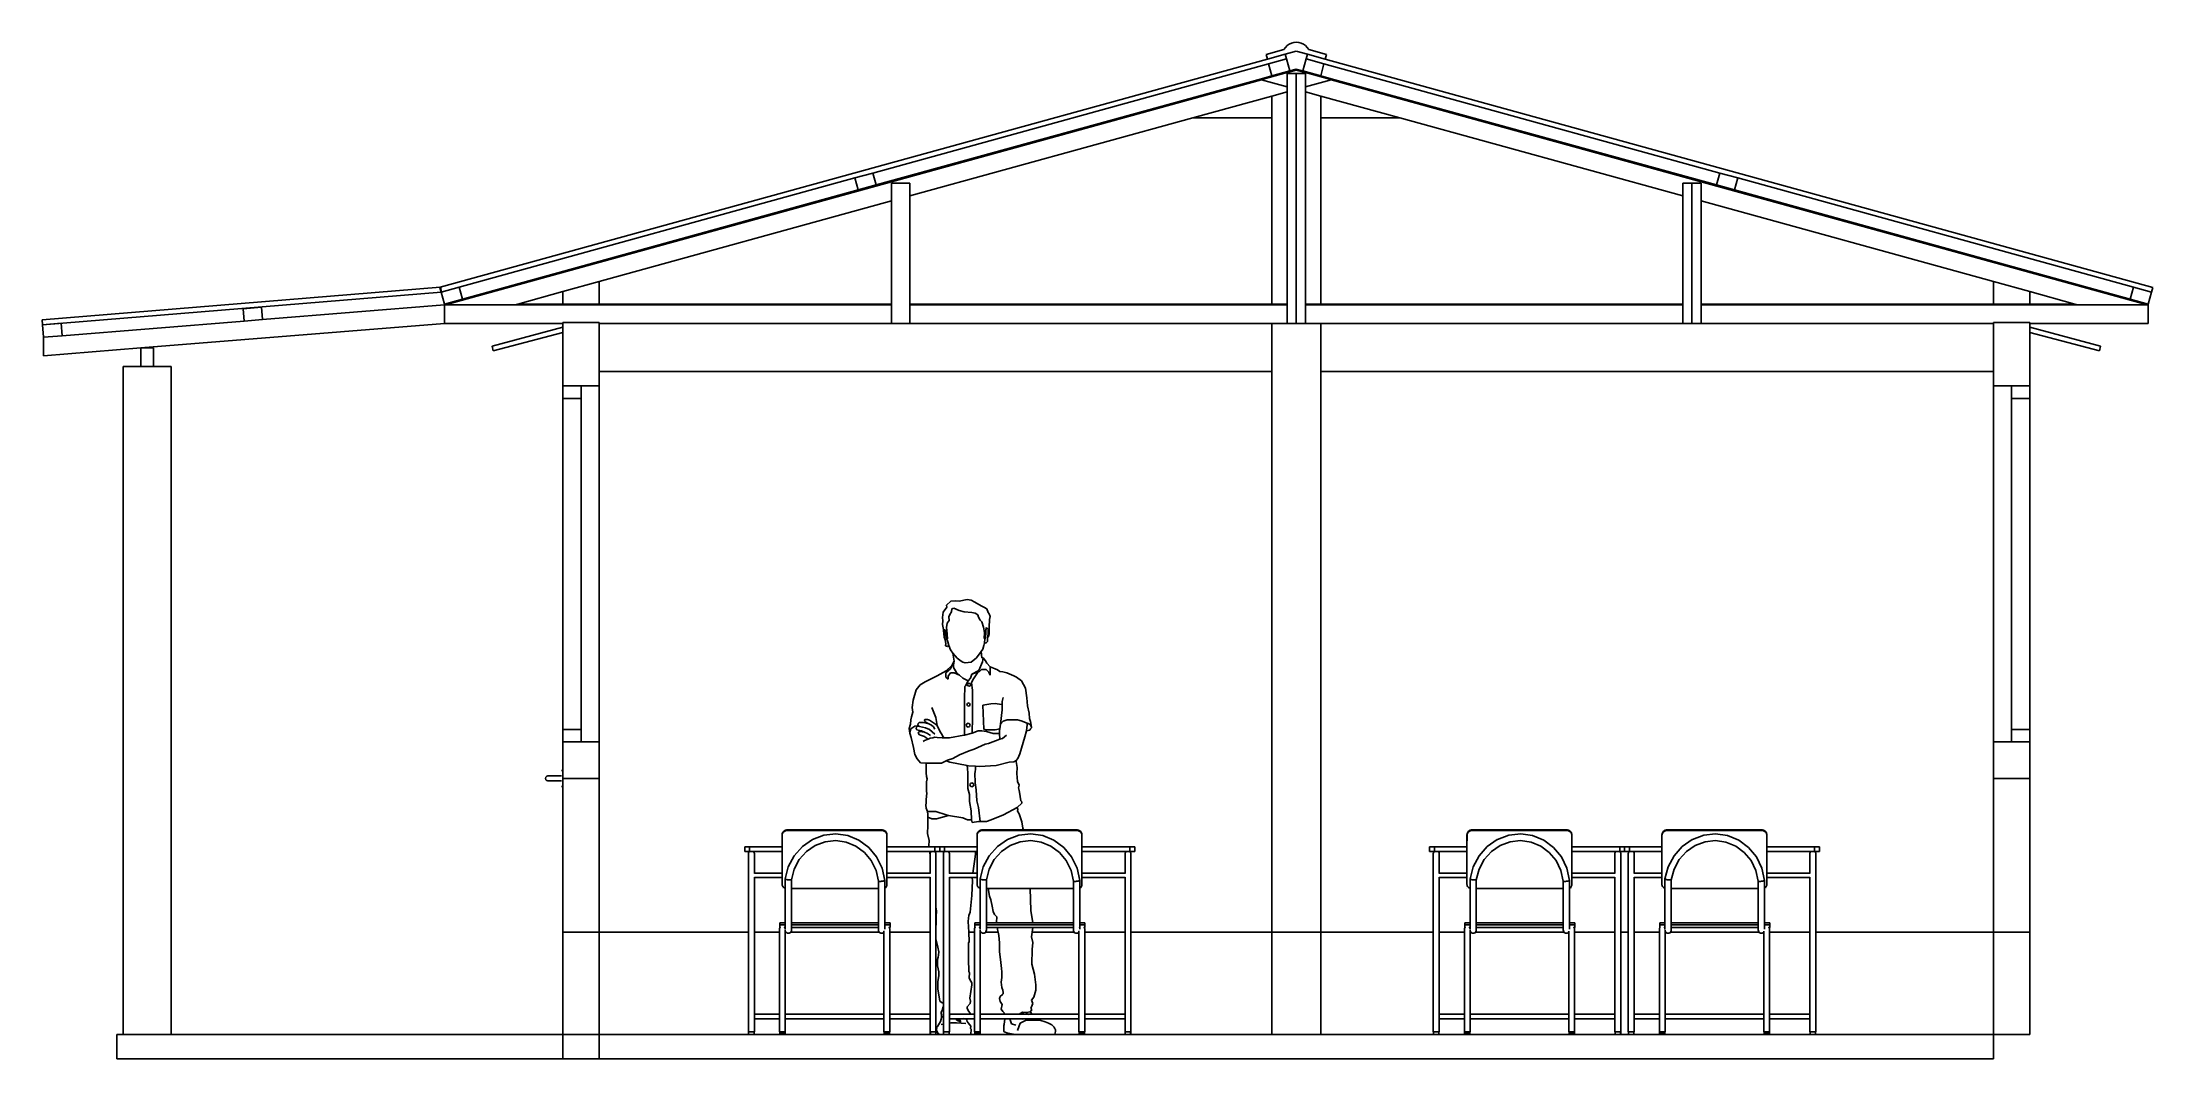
# Model space of a CAD drawing. Header units: metres. Extents: x -4.29 to 4.37, y -2.02 to 2.15.
import ezdxf

# ---------------------------------------------------------------- set-up
doc = ezdxf.new("R2010")
doc.units = ezdxf.units.M
doc.layers.add('SectionCutEdges', color=7, linetype='Continuous')

msp = doc.modelspace()

# ---------------------------------------------------------------- linework, layer by layer
for p, q in [((-2.6263, 1.0767), (0.7114, 1.9971)), ((-0.8694, 1.5651), (0.7114, 2.001)), ((0.7114, 2.001), (0.7547, 2.0129)), ((0.7114, 2.001), (0.7185, 1.999)), ((0.7114, 1.9971), (0.7185, 1.999)), ((0.7114, 1.9971), (0.8166, 1.9681)), ((0.7185, 1.999), (0.8166, 2.0261)), ((0.8189, 2.0267), (0.8166, 2.0267)), ((0.8166, 2.0267), (0.8166, 2.0261)), ((0.8166, 2.0261), (0.8189, 2.0267)), ((0.8547, 2.0228), (0.8166, 2.0228)), ((0.8166, 2.0228), (0.8166, 1.9681)), ((0.8189, 2.0267), (0.8547, 2.0366)), ((0.8282, 2.0332), (0.8547, 2.0405)), ((0.8813, 2.0332), (0.8547, 2.0405)), ((0.8906, 2.0267), (0.8547, 2.0366)), ((0.8928, 2.0228), (0.8547, 2.0228)), ((0.8547, 2.0228), (0.8547, 0.9966)), ((0.8928, 2.0267), (0.8906, 2.0267)), ((0.8928, 2.0261), (0.8906, 2.0267)), ((0.8928, 2.0267), (0.8928, 2.0261)), ((0.991, 1.999), (0.8928, 2.0261)), ((0.8928, 2.0228), (0.8928, 1.9681)), ((0.9981, 1.9971), (0.8928, 1.9681)), ((0.9981, 2.001), (0.9547, 2.0129)), ((0.9981, 2.001), (0.991, 1.999)), ((0.9981, 1.9971), (0.991, 1.999)), ((2.5789, 1.5651), (0.9981, 2.001)), ((4.3357, 1.0767), (0.9981, 1.9971)), ((0.7547, 1.93), (0.4303, 1.8405)), ((0.8166, 1.947), (0.7547, 1.93)), ((0.7547, 1.93), (0.7547, 1.8405)), ((0.8166, 1.9681), (0.8166, 1.947)), ((0.8166, 1.947), (0.8166, 1.0767)), ((0.8928, 1.9681), (0.8928, 1.947)), ((0.8928, 1.947), (0.9547, 1.93)), ((0.8928, 1.947), (0.8928, 1.0767)), ((0.9547, 1.93), (0.9547, 1.8405)), ((0.9547, 1.93), (1.2792, 1.8405)), ((0.4303, 1.8405), (-0.7305, 1.5204)), ((0.7547, 1.8405), (0.4303, 1.8405)), ((0.7547, 1.0767), (0.7547, 1.8405)), ((0.9547, 1.8405), (1.2792, 1.8405)), ((0.9547, 1.0767), (0.9547, 1.8405)), ((1.2792, 1.8405), (2.44, 1.5204)), ((-0.7305, 1.5728), (-0.8067, 1.5728)), ((-0.8067, 1.5728), (-0.8067, 1.4994)), ((-0.7305, 1.5728), (-0.7305, 1.5204)), ((2.4781, 1.5728), (2.44, 1.5728)), ((2.44, 1.5728), (2.44, 1.5204)), ((2.5162, 1.5728), (2.4781, 1.5728)), ((2.4781, 1.5728), (2.4781, 0.9966)), ((2.5162, 1.5728), (2.5162, 1.4994)), ((-0.9429, 1.5448), (-2.567, 1.097)), ((-0.8067, 1.4994), (-2.0053, 1.1689)), ((-0.8067, 1.4994), (-0.8067, 1.0767)), ((-0.7305, 1.5204), (-0.7305, 1.0767)), ((2.44, 1.5204), (2.44, 1.0767)), ((2.5162, 1.4994), (2.5162, 1.0767)), ((2.5162, 1.4994), (3.7147, 1.1689)), ((4.2765, 1.097), (2.6523, 1.5448)), ((-2.1553, 1.1275), (-2.3396, 1.0767)), ((-2.0053, 1.1689), (-2.1553, 1.1275)), ((-2.1553, 1.0767), (-2.1553, 1.1275)), ((-2.0053, 1.0767), (-2.0053, 1.1689)), ((3.7147, 1.0767), (3.7147, 1.1689)), ((3.7147, 1.1689), (3.8647, 1.1275)), ((3.8647, 1.0767), (3.8647, 1.1275)), ((3.8647, 1.1275), (4.0491, 1.0767)), ((-2.6405, 1.0728), (-3.3869, 1.0129)), ((-2.6405, 1.0728), (-2.6405, 1.0767)), ((-2.6263, 1.0767), (-2.6405, 1.0767)), ((-2.6405, 1.0728), (-2.6263, 1.0767)), ((-2.6405, 0.9966), (-2.6405, 1.0728)), ((-2.3538, 1.0728), (-2.6405, 1.0728)), ((-2.3396, 1.0767), (-2.3538, 1.0728)), ((-0.8067, 1.0728), (-2.3538, 1.0728)), ((-2.1553, 1.0767), (-2.3396, 1.0767)), ((-2.0053, 1.0767), (-2.1553, 1.0767)), ((-0.8067, 1.0767), (-2.0053, 1.0767)), ((-0.8067, 1.0767), (-0.8067, 1.0728)), ((-0.8067, 1.0728), (-0.8067, 0.9966)), ((0.7547, 1.0767), (-0.7305, 1.0767)), ((-0.7305, 1.0767), (-0.7305, 1.0728)), ((0.8166, 1.0728), (-0.7305, 1.0728)), ((-0.7305, 1.0728), (-0.7305, 0.9966)), ((0.8166, 1.0767), (0.7547, 1.0767)), ((0.8166, 1.0767), (0.8166, 1.0728)), ((0.8166, 1.0728), (0.8166, 0.9966)), ((0.9547, 1.0767), (0.8928, 1.0767)), ((0.8928, 1.0767), (0.8928, 1.0728)), ((2.44, 1.0728), (0.8928, 1.0728)), ((0.8928, 1.0728), (0.8928, 0.9966)), ((2.44, 1.0767), (0.9547, 1.0767)), ((2.44, 1.0767), (2.44, 1.0728)), ((2.44, 1.0728), (2.44, 0.9966)), ((3.7147, 1.0767), (2.5162, 1.0767)), ((2.5162, 1.0767), (2.5162, 1.0728)), ((4.0633, 1.0728), (2.5162, 1.0728)), ((2.5162, 1.0728), (2.5162, 0.9966)), ((3.8647, 1.0767), (3.7147, 1.0767)), ((4.0491, 1.0767), (3.8647, 1.0767)), ((4.0491, 1.0767), (4.0633, 1.0728)), ((4.35, 1.0728), (4.0633, 1.0728)), ((4.35, 1.0767), (4.3357, 1.0767)), ((4.35, 1.0728), (4.3357, 1.0767)), ((4.35, 1.0728), (4.35, 1.0767)), ((4.35, 1.0728), (4.35, 0.9966)), ((-3.4629, 1.0068), (-4.2093, 0.9469)), ((-3.8857, 0.8967), (-2.6405, 0.9966)), ((-2.1553, 0.9966), (-2.6405, 0.9966)), ((-2.4453, 0.9041), (-2.1553, 0.9812)), ((-2.4402, 0.8848), (-2.1553, 0.9605)), ((-0.8067, 0.9966), (-2.0053, 0.9966)), ((-0.8067, 0.9966), (-0.7305, 0.9966)), ((0.7547, 0.9966), (-0.7305, 0.9966)), ((0.7547, 0.9966), (0.7547, 0.8005)), ((0.8166, 0.9966), (0.7547, 0.9966)), ((0.8547, 0.9966), (0.8166, 0.9966)), ((0.8928, 0.9966), (0.8547, 0.9966)), ((0.9547, 0.9966), (0.8928, 0.9966)), ((0.9547, 0.9966), (0.9547, 0.8005)), ((2.44, 0.9966), (0.9547, 0.9966)), ((2.4781, 0.9966), (2.44, 0.9966)), ((2.5162, 0.9966), (2.4781, 0.9966)), ((3.7147, 0.9966), (2.5162, 0.9966)), ((4.35, 0.9966), (3.8647, 0.9966)), ((4.1548, 0.9041), (3.8647, 0.9812)), ((4.1496, 0.8848), (3.8647, 0.9605)), ((-4.2853, 0.8647), (-4.2853, 0.9409)), ((-4.2853, 0.8647), (-3.8857, 0.8967)), ((-2.4402, 0.8848), (-2.4453, 0.9041)), ((4.1496, 0.8848), (4.1548, 0.9041)), ((-3.9588, -1.9195), (-3.9588, 0.8205)), ((-3.9555, 0.8205), (-3.9588, 0.8205)), ((-3.9456, 0.8205), (-3.9555, 0.8205)), ((-3.93, 0.8205), (-3.9456, 0.8205)), ((-3.9096, 0.8205), (-3.93, 0.8205)), ((-3.8858, 0.8205), (-3.9096, 0.8205)), ((-3.8857, 0.8205), (-3.8858, 0.8205)), ((-3.8348, 0.8205), (-3.8349, 0.8205)), ((-3.811, 0.8205), (-3.8348, 0.8205)), ((-3.7906, 0.8205), (-3.811, 0.8205)), ((-3.7749, 0.8205), (-3.7906, 0.8205)), ((-3.7651, 0.8205), (-3.7749, 0.8205)), ((-3.7617, 0.8205), (-3.7651, 0.8205)), ((-3.7617, -1.9195), (-3.7617, 0.8205)), ((-2.0053, 0.8005), (0.7547, 0.8005)), ((0.7547, -1.4995), (0.7547, 0.8005)), ((0.9547, 0.8005), (3.7147, 0.8005)), ((0.9547, -1.4995), (0.9547, 0.8005)), ((-2.0053, 0.7405), (-2.0053, -0.7195)), ((3.7147, -0.7195), (3.7147, 0.7405)), ((-0.5792, -0.1665), (-0.594, -0.1875)), ((-0.5628, -0.1426), (-0.5807, -0.1587)), ((-0.5807, -0.1587), (-0.5792, -0.1665)), ((-0.5421, -0.1405), (-0.5628, -0.1426)), ((-0.5583, -0.1739), (-0.5511, -0.1704)), ((-0.5511, -0.1704), (-0.5292, -0.1803)), ((-0.5293, -0.1416), (-0.5421, -0.1405)), ((-0.4963, -0.135), (-0.5293, -0.1416)), ((-0.479, -0.1382), (-0.4963, -0.135)), ((-0.4649, -0.1458), (-0.479, -0.1382)), ((-0.4388, -0.1616), (-0.4649, -0.1458)), ((-0.4273, -0.1673), (-0.4388, -0.1616)), ((-0.4158, -0.173), (-0.4273, -0.1673)), ((-0.4091, -0.1894), (-0.4158, -0.173)), ((-0.594, -0.1875), (-0.5971, -0.2097)), ((-0.5971, -0.2097), (-0.5961, -0.2225)), ((-0.5961, -0.2225), (-0.5971, -0.2385)), ((-0.5971, -0.2385), (-0.5931, -0.2585)), ((-0.5931, -0.2585), (-0.5924, -0.2621)), ((-0.586, -0.2598), (-0.5931, -0.2585)), ((-0.578, -0.2327), (-0.5805, -0.2502)), ((-0.5805, -0.2502), (-0.5797, -0.2614)), ((-0.5692, -0.2212), (-0.578, -0.2327)), ((-0.5671, -0.1975), (-0.5711, -0.2069)), ((-0.5711, -0.2069), (-0.5692, -0.2212)), ((-0.5604, -0.1866), (-0.5671, -0.1975)), ((-0.5583, -0.1739), (-0.5604, -0.1866)), ((-0.5292, -0.1803), (-0.5076, -0.1863)), ((-0.5076, -0.1863), (-0.4773, -0.1891)), ((-0.4773, -0.1891), (-0.463, -0.1915)), ((-0.463, -0.1915), (-0.4524, -0.1986)), ((-0.4524, -0.1986), (-0.449, -0.2076)), ((-0.449, -0.2076), (-0.4427, -0.2205)), ((-0.4427, -0.2205), (-0.4358, -0.2273)), ((-0.4358, -0.2273), (-0.4288, -0.2486)), ((-0.4288, -0.2486), (-0.4254, -0.2708)), ((-0.4188, -0.2595), (-0.417, -0.2501)), ((-0.4188, -0.274), (-0.4188, -0.2595)), ((-0.417, -0.2501), (-0.4098, -0.2565)), ((-0.4098, -0.2565), (-0.4102, -0.2757)), ((-0.4057, -0.1948), (-0.4091, -0.1894)), ((-0.4059, -0.2756), (-0.4055, -0.2483)), ((-0.4018, -0.2053), (-0.4057, -0.1948)), ((-0.4055, -0.2483), (-0.4042, -0.2179)), ((-0.4042, -0.2179), (-0.4018, -0.2053)), ((-0.5924, -0.2621), (-0.5913, -0.2749)), ((-0.5913, -0.2749), (-0.5907, -0.2893)), ((-0.5907, -0.2893), (-0.5867, -0.3015)), ((-0.5867, -0.3015), (-0.584, -0.3156)), ((-0.5849, -0.2806), (-0.586, -0.2598)), ((-0.5809, -0.2945), (-0.5849, -0.2806)), ((-0.584, -0.3156), (-0.5844, -0.3252)), ((-0.5844, -0.3252), (-0.5769, -0.3282)), ((-0.5758, -0.3091), (-0.5809, -0.2945)), ((-0.5765, -0.2965), (-0.5809, -0.2945)), ((-0.5797, -0.2614), (-0.5783, -0.2789)), ((-0.5783, -0.2789), (-0.5765, -0.2965)), ((-0.5769, -0.3282), (-0.5712, -0.3244)), ((-0.5712, -0.3244), (-0.5758, -0.3091)), ((-0.5712, -0.3244), (-0.5638, -0.3422)), ((-0.5638, -0.3422), (-0.5552, -0.3557)), ((-0.4384, -0.3489), (-0.4312, -0.3387)), ((-0.4273, -0.3247), (-0.4312, -0.3387)), ((-0.4273, -0.3247), (-0.4254, -0.3136)), ((-0.4254, -0.2708), (-0.4267, -0.2948)), ((-0.4267, -0.2948), (-0.4251, -0.2948)), ((-0.4244, -0.3088), (-0.4254, -0.3136)), ((-0.4254, -0.3136), (-0.4208, -0.3149)), ((-0.4251, -0.2948), (-0.4204, -0.2883)), ((-0.423, -0.3008), (-0.4244, -0.3088)), ((-0.423, -0.3008), (-0.4204, -0.2883)), ((-0.4208, -0.3149), (-0.4179, -0.3136)), ((-0.4204, -0.2883), (-0.4188, -0.274)), ((-0.4179, -0.3136), (-0.4124, -0.3077)), ((-0.4102, -0.2757), (-0.4125, -0.2933)), ((-0.4125, -0.2933), (-0.4088, -0.2881)), ((-0.4124, -0.3077), (-0.4125, -0.2933)), ((-0.4088, -0.2881), (-0.4059, -0.2756)), ((-0.5822, -0.4274), (-0.6196, -0.4492)), ((-0.5835, -0.4369), (-0.5638, -0.4205)), ((-0.5586, -0.4057), (-0.5822, -0.4274)), ((-0.5638, -0.4205), (-0.5586, -0.4057)), ((-0.5493, -0.3889), (-0.5586, -0.4057)), ((-0.5552, -0.3557), (-0.5369, -0.376)), ((-0.5552, -0.3557), (-0.5517, -0.3714)), ((-0.5493, -0.3889), (-0.5523, -0.403)), ((-0.5523, -0.403), (-0.5523, -0.4142)), ((-0.5523, -0.4142), (-0.5403, -0.435)), ((-0.5517, -0.3714), (-0.5493, -0.3889)), ((-0.5369, -0.376), (-0.5201, -0.3882)), ((-0.5201, -0.3882), (-0.5134, -0.3921)), ((-0.5035, -0.3955), (-0.5134, -0.3921)), ((-0.4793, -0.3921), (-0.5035, -0.3955)), ((-0.4793, -0.3921), (-0.457, -0.3746)), ((-0.4761, -0.4421), (-0.4482, -0.4263)), ((-0.4761, -0.4421), (-0.4503, -0.4323)), ((-0.4503, -0.4323), (-0.4729, -0.4654)), ((-0.457, -0.3746), (-0.4384, -0.3489)), ((-0.4503, -0.4323), (-0.4446, -0.4301)), ((-0.4482, -0.4263), (-0.4325, -0.3911)), ((-0.4446, -0.4301), (-0.4368, -0.4221)), ((-0.4353, -0.3744), (-0.4384, -0.3489)), ((-0.4368, -0.4221), (-0.4175, -0.4221)), ((-0.4305, -0.3747), (-0.4353, -0.3744)), ((-0.4325, -0.3911), (-0.4305, -0.3747)), ((-0.4208, -0.3874), (-0.4305, -0.3747)), ((-0.4151, -0.3971), (-0.4208, -0.3874)), ((-0.4175, -0.4221), (-0.4064, -0.4336)), ((-0.4019, -0.4111), (-0.4151, -0.3971)), ((-0.4009, -0.4301), (-0.4019, -0.4111)), ((-0.3811, -0.4194), (-0.4019, -0.4111)), ((-0.4009, -0.4452), (-0.4009, -0.4301)), ((-0.3708, -0.424), (-0.3811, -0.4194)), ((-0.3616, -0.4304), (-0.3708, -0.424)), ((-0.349, -0.4324), (-0.3616, -0.4304)), ((-0.3333, -0.4358), (-0.349, -0.4324)), ((-0.7048, -0.5059), (-0.7181, -0.5488)), ((-0.6892, -0.4855), (-0.7048, -0.5059)), ((-0.6687, -0.4728), (-0.6892, -0.4855)), ((-0.6196, -0.4492), (-0.6687, -0.4728)), ((-0.5835, -0.4534), (-0.5835, -0.4369)), ((-0.5745, -0.4625), (-0.5835, -0.4534)), ((-0.5649, -0.4369), (-0.5745, -0.4497)), ((-0.5745, -0.4497), (-0.5745, -0.4625)), ((-0.5488, -0.4369), (-0.5649, -0.4369)), ((-0.5267, -0.4463), (-0.5488, -0.4369)), ((-0.5403, -0.435), (-0.5267, -0.4463)), ((-0.5267, -0.4463), (-0.5131, -0.4575)), ((-0.5131, -0.4575), (-0.4922, -0.4694)), ((-0.5058, -0.4964), (-0.5071, -0.5381)), ((-0.5049, -0.4917), (-0.5058, -0.4964)), ((-0.5033, -0.4889), (-0.5049, -0.4917)), ((-0.4922, -0.4694), (-0.5033, -0.4889)), ((-0.4941, -0.4848), (-0.4921, -0.4804)), ((-0.4925, -0.4895), (-0.4941, -0.4848)), ((-0.488, -0.4915), (-0.4925, -0.4895)), ((-0.4922, -0.4694), (-0.4828, -0.4585)), ((-0.4921, -0.4804), (-0.4875, -0.4787)), ((-0.4834, -0.4898), (-0.488, -0.4915)), ((-0.4875, -0.4787), (-0.483, -0.4808)), ((-0.4813, -0.4854), (-0.4834, -0.4898)), ((-0.483, -0.4808), (-0.4813, -0.4854)), ((-0.4828, -0.4585), (-0.4761, -0.4421)), ((-0.4729, -0.4654), (-0.4775, -0.4774)), ((-0.4775, -0.4774), (-0.4744, -0.5077)), ((-0.4744, -0.5077), (-0.4744, -0.6183)), ((-0.4064, -0.4336), (-0.4009, -0.4452)), ((-0.3333, -0.4358), (-0.3049, -0.4479)), ((-0.2933, -0.4534), (-0.3049, -0.4479)), ((-0.2734, -0.4696), (-0.2933, -0.4534)), ((-0.257, -0.499), (-0.2734, -0.4696)), ((-0.2507, -0.5386), (-0.257, -0.499)), ((-0.7189, -0.5979), (-0.7239, -0.6165)), ((-0.7181, -0.5488), (-0.7221, -0.579)), ((-0.7221, -0.579), (-0.7189, -0.5979)), ((-0.6402, -0.5791), (-0.6245, -0.6195)), ((-0.5071, -0.5381), (-0.5071, -0.6519)), ((-0.4968, -0.566), (-0.4947, -0.5616)), ((-0.4951, -0.5706), (-0.4968, -0.566)), ((-0.4907, -0.5727), (-0.4951, -0.5706)), ((-0.4947, -0.5616), (-0.4901, -0.5599)), ((-0.4861, -0.571), (-0.4907, -0.5727)), ((-0.4901, -0.5599), (-0.4857, -0.562)), ((-0.484, -0.5666), (-0.4861, -0.571)), ((-0.4857, -0.562), (-0.484, -0.5666)), ((-0.4322, -0.5684), (-0.3989, -0.5636)), ((-0.4322, -0.5684), (-0.4274, -0.6677)), ((-0.3989, -0.5636), (-0.3813, -0.5621)), ((-0.3813, -0.5621), (-0.3551, -0.566)), ((-0.3588, -0.647), (-0.3526, -0.588)), ((-0.3551, -0.566), (-0.3526, -0.5664)), ((-0.3526, -0.5543), (-0.3484, -0.5372)), ((-0.3526, -0.5664), (-0.3526, -0.5543)), ((-0.3526, -0.588), (-0.3526, -0.5664)), ((-0.2485, -0.5722), (-0.2507, -0.5386)), ((-0.241, -0.6013), (-0.2485, -0.5722)), ((-0.2396, -0.6237), (-0.241, -0.6013)), ((-0.7287, -0.6465), (-0.7345, -0.6649)), ((-0.7345, -0.6649), (-0.731, -0.6838)), ((-0.731, -0.6838), (-0.7275, -0.6665)), ((-0.731, -0.6838), (-0.7252, -0.7021)), ((-0.7267, -0.629), (-0.7287, -0.6465)), ((-0.7275, -0.6665), (-0.7104, -0.6546)), ((-0.7239, -0.6165), (-0.7267, -0.629)), ((-0.7104, -0.6546), (-0.6948, -0.6536)), ((-0.7033, -0.6588), (-0.7051, -0.665)), ((-0.7051, -0.665), (-0.7021, -0.6707)), ((-0.6997, -0.6556), (-0.7033, -0.6588)), ((-0.7021, -0.6707), (-0.6974, -0.672)), ((-0.6917, -0.6561), (-0.6997, -0.6556)), ((-0.6975, -0.6447), (-0.698, -0.651)), ((-0.698, -0.651), (-0.6948, -0.6536)), ((-0.6927, -0.6404), (-0.6975, -0.6447)), ((-0.6974, -0.672), (-0.6832, -0.6742)), ((-0.6945, -0.6776), (-0.6963, -0.6837)), ((-0.6963, -0.6837), (-0.6919, -0.6905)), ((-0.6948, -0.6536), (-0.6917, -0.6561)), ((-0.6865, -0.6767), (-0.6945, -0.6776)), ((-0.6751, -0.6395), (-0.6927, -0.6404)), ((-0.6919, -0.6905), (-0.6708, -0.698)), ((-0.6917, -0.6561), (-0.6667, -0.6616)), ((-0.6802, -0.6779), (-0.6865, -0.6767)), ((-0.6832, -0.6742), (-0.6708, -0.6799)), ((-0.6708, -0.6799), (-0.6802, -0.6779)), ((-0.6533, -0.6452), (-0.6751, -0.6395)), ((-0.6708, -0.6799), (-0.6585, -0.6857)), ((-0.6683, -0.627), (-0.6704, -0.6294)), ((-0.6704, -0.6294), (-0.6689, -0.6357)), ((-0.6689, -0.6357), (-0.6642, -0.64)), ((-0.6587, -0.6283), (-0.6683, -0.627)), ((-0.6667, -0.6616), (-0.6506, -0.669)), ((-0.6642, -0.64), (-0.6533, -0.6452)), ((-0.6509, -0.63), (-0.6587, -0.6283)), ((-0.6585, -0.6857), (-0.6459, -0.6928)), ((-0.6533, -0.6452), (-0.6425, -0.6504)), ((-0.6256, -0.647), (-0.6509, -0.63)), ((-0.6506, -0.669), (-0.6287, -0.6877)), ((-0.6425, -0.6504), (-0.6335, -0.6571)), ((-0.6335, -0.6571), (-0.6285, -0.6672)), ((-0.6206, -0.6515), (-0.6256, -0.647)), ((-0.6245, -0.6195), (-0.6196, -0.6523)), ((-0.6196, -0.6523), (-0.6206, -0.6515)), ((-0.6053, -0.681), (-0.6196, -0.6523)), ((-0.6002, -0.6872), (-0.6053, -0.681)), ((-0.5942, -0.7003), (-0.6002, -0.6872)), ((-0.5099, -0.6926), (-0.5678, -0.7028)), ((-0.5062, -0.692), (-0.5099, -0.6926)), ((-0.5071, -0.6519), (-0.5062, -0.692)), ((-0.5062, -0.692), (-0.4759, -0.684)), ((-0.4995, -0.651), (-0.4971, -0.6453)), ((-0.4971, -0.6567), (-0.4995, -0.651)), ((-0.4971, -0.6453), (-0.4915, -0.643)), ((-0.4915, -0.659), (-0.4971, -0.6567)), ((-0.4915, -0.643), (-0.4858, -0.6453)), ((-0.4858, -0.6567), (-0.4915, -0.659)), ((-0.4858, -0.6453), (-0.4834, -0.651)), ((-0.4834, -0.651), (-0.4858, -0.6567)), ((-0.4744, -0.6183), (-0.4759, -0.684)), ((-0.4504, -0.6748), (-0.4759, -0.684)), ((-0.436, -0.6737), (-0.4504, -0.6748)), ((-0.417, -0.6767), (-0.436, -0.6737)), ((-0.4274, -0.6677), (-0.4199, -0.6706)), ((-0.4199, -0.6706), (-0.3815, -0.6701)), ((-0.3892, -0.6847), (-0.417, -0.6767)), ((-0.378, -0.6847), (-0.3892, -0.6847)), ((-0.3815, -0.6701), (-0.3624, -0.6655)), ((-0.3636, -0.6857), (-0.378, -0.6847)), ((-0.3636, -0.6857), (-0.3637, -0.6898)), ((-0.3637, -0.6898), (-0.3617, -0.7053)), ((-0.3634, -0.6706), (-0.3636, -0.6857)), ((-0.3624, -0.6655), (-0.3634, -0.6706)), ((-0.3588, -0.647), (-0.3624, -0.6655)), ((-0.348, -0.6351), (-0.3588, -0.647)), ((-0.3506, -0.7051), (-0.3345, -0.6919)), ((-0.3314, -0.629), (-0.348, -0.6351)), ((-0.2898, -0.6287), (-0.3314, -0.629)), ((-0.2742, -0.6328), (-0.2898, -0.6287)), ((-0.2742, -0.6328), (-0.2502, -0.6423)), ((-0.2587, -0.6993), (-0.2529, -0.6744)), ((-0.2529, -0.6744), (-0.2496, -0.6489)), ((-0.2529, -0.6744), (-0.2452, -0.6724)), ((-0.2502, -0.6423), (-0.2459, -0.644)), ((-0.2496, -0.6489), (-0.2502, -0.6423)), ((-0.2459, -0.644), (-0.2374, -0.6485)), ((-0.2452, -0.6724), (-0.2389, -0.6712)), ((-0.2396, -0.6237), (-0.2355, -0.6359)), ((-0.2389, -0.6712), (-0.2355, -0.6657)), ((-0.2374, -0.6485), (-0.2343, -0.6538)), ((-0.232, -0.6598), (-0.2355, -0.6359)), ((-0.232, -0.6614), (-0.2355, -0.6657)), ((-0.2343, -0.6538), (-0.232, -0.6598)), ((-0.232, -0.6598), (-0.232, -0.6614)), ((-0.7252, -0.7021), (-0.7167, -0.7429)), ((-0.7167, -0.7429), (-0.7102, -0.7711)), ((-0.7102, -0.7711), (-0.7007, -0.7896)), ((-0.6714, -0.7139), (-0.6765, -0.7177)), ((-0.6563, -0.7082), (-0.6714, -0.7139)), ((-0.6708, -0.698), (-0.6636, -0.7031)), ((-0.6636, -0.7031), (-0.6563, -0.7082)), ((-0.6473, -0.7048), (-0.6563, -0.7082)), ((-0.6361, -0.7023), (-0.6473, -0.7048)), ((-0.6286, -0.7006), (-0.6361, -0.7023)), ((-0.6188, -0.7015), (-0.6286, -0.7006)), ((-0.5982, -0.7032), (-0.6188, -0.7015)), ((-0.5884, -0.7031), (-0.5982, -0.7032)), ((-0.5884, -0.7031), (-0.5942, -0.7003)), ((-0.5678, -0.7028), (-0.5884, -0.7031)), ((-0.5274, -0.7722), (-0.554, -0.787)), ((-0.4872, -0.7559), (-0.5274, -0.7722)), ((-0.4872, -0.7559), (-0.4677, -0.7487)), ((-0.4219, -0.7293), (-0.4677, -0.7487)), ((-0.4079, -0.7259), (-0.4219, -0.7293)), ((-0.3612, -0.7089), (-0.4079, -0.7259)), ((-0.3617, -0.7053), (-0.3612, -0.7089)), ((-0.3612, -0.7089), (-0.3506, -0.7051)), ((-0.2876, -0.7876), (-0.2795, -0.7685)), ((-0.2795, -0.7685), (-0.2587, -0.6993)), ((-2.2253, -0.8695), (-2.2241, -0.8643)), ((-2.2241, -0.8643), (-2.2208, -0.8605)), ((-2.2208, -0.8605), (-2.2164, -0.8591)), ((-2.2164, -0.8591), (-2.2159, -0.8593)), ((-2.2164, -0.8591), (-2.2153, -0.8591)), ((-2.2141, -0.8591), (-2.2153, -0.8591)), ((-2.2123, -0.8591), (-2.2141, -0.8591)), ((-2.2101, -0.8591), (-2.2123, -0.8591)), ((-2.2074, -0.8591), (-2.2101, -0.8591)), ((-2.2044, -0.8591), (-2.2074, -0.8591)), ((-2.2011, -0.8591), (-2.2044, -0.8591)), ((-2.1975, -0.8591), (-2.2011, -0.8591)), ((-2.1937, -0.8591), (-2.1975, -0.8591)), ((-2.1937, -0.8591), (-2.1898, -0.8591)), ((-2.1858, -0.8591), (-2.1898, -0.8591)), ((-2.1608, -0.8591), (-2.1858, -0.8591)), ((-2.1553, -0.837), (-2.1608, -0.837)), ((-0.7007, -0.7896), (-0.6867, -0.8051)), ((-0.6867, -0.8051), (-0.6675, -0.8063)), ((-0.6675, -0.8063), (-0.6645, -0.8073)), ((-0.6127, -0.8063), (-0.6645, -0.8073)), ((-0.6645, -0.8073), (-0.6644, -0.8142)), ((-0.6644, -0.8142), (-0.664, -0.8458)), ((-0.664, -0.8458), (-0.6631, -0.8618)), ((-0.6631, -0.8618), (-0.6598, -0.8708)), ((-0.6015, -0.8063), (-0.6127, -0.8063)), ((-0.5823, -0.7975), (-0.6015, -0.8063)), ((-0.5767, -0.7949), (-0.5823, -0.7975)), ((-0.5672, -0.8022), (-0.5823, -0.7975)), ((-0.554, -0.787), (-0.5767, -0.7949)), ((-0.4958, -0.8163), (-0.5672, -0.8022)), ((-0.495, -0.8282), (-0.4958, -0.8163)), ((-0.4901, -0.8175), (-0.4958, -0.8163)), ((-0.4936, -0.848), (-0.495, -0.8282)), ((-0.4927, -0.8848), (-0.4936, -0.848)), ((-0.4622, -0.8191), (-0.4901, -0.8175)), ((-0.4639, -0.847), (-0.4626, -0.8445)), ((-0.4632, -0.8871), (-0.4639, -0.847)), ((-0.4626, -0.8445), (-0.4623, -0.8282)), ((-0.4623, -0.8282), (-0.4622, -0.8191)), ((-0.4453, -0.8201), (-0.4622, -0.8191)), ((-0.3764, -0.8163), (-0.4453, -0.8201)), ((-0.3764, -0.8163), (-0.3233, -0.8028)), ((-0.3049, -0.8016), (-0.3233, -0.8028)), ((-0.2953, -0.7959), (-0.3049, -0.8016)), ((-0.2953, -0.7959), (-0.2876, -0.7876)), ((-0.2945, -0.8004), (-0.2953, -0.7959)), ((-0.2902, -0.8243), (-0.2945, -0.8004)), ((-0.292, -0.8498), (-0.2902, -0.8243)), ((-0.2888, -0.8818), (-0.292, -0.8498)), ((-2.2241, -0.8747), (-2.2253, -0.8695)), ((-2.2208, -0.8785), (-2.2241, -0.8747)), ((-2.2164, -0.8799), (-2.2208, -0.8785)), ((-2.2163, -0.8798), (-2.2164, -0.8799)), ((-2.2161, -0.8799), (-2.2163, -0.8798)), ((-2.2153, -0.8799), (-2.2161, -0.8799)), ((-2.2141, -0.8799), (-2.2153, -0.8799)), ((-2.2123, -0.8799), (-2.2141, -0.8799)), ((-2.2101, -0.8799), (-2.2123, -0.8799)), ((-2.2074, -0.8799), (-2.2101, -0.8799)), ((-2.2044, -0.8799), (-2.2074, -0.8799)), ((-2.2011, -0.8799), (-2.2044, -0.8799)), ((-2.1975, -0.8799), (-2.2011, -0.8799)), ((-2.1937, -0.8799), (-2.1975, -0.8799)), ((-2.1898, -0.8799), (-2.1937, -0.8799)), ((-2.1858, -0.8799), (-2.1898, -0.8799)), ((-2.1608, -0.8799), (-2.1858, -0.8799)), ((-2.1553, -0.902), (-2.1608, -0.902)), ((-0.6608, -0.9295), (-0.6643, -0.9565)), ((-0.6628, -0.8833), (-0.6632, -0.8993)), ((-0.6632, -0.8993), (-0.6624, -0.9073)), ((-0.6598, -0.8708), (-0.6628, -0.8833)), ((-0.6624, -0.9073), (-0.6627, -0.9233)), ((-0.6627, -0.9233), (-0.6608, -0.9295)), ((-0.4927, -0.9105), (-0.4927, -0.8848)), ((-0.4868, -0.9355), (-0.4927, -0.9105)), ((-0.4868, -0.9643), (-0.4868, -0.9355)), ((-0.4846, -0.896), (-0.4822, -0.8903)), ((-0.4822, -0.9016), (-0.4846, -0.896)), ((-0.4822, -0.8903), (-0.4766, -0.888)), ((-0.4766, -0.904), (-0.4822, -0.9016)), ((-0.4766, -0.888), (-0.4709, -0.8903)), ((-0.4709, -0.9016), (-0.4766, -0.904)), ((-0.4709, -0.8903), (-0.4685, -0.896)), ((-0.4685, -0.896), (-0.4709, -0.9016)), ((-0.4589, -0.9156), (-0.4632, -0.8871)), ((-0.4557, -0.962), (-0.4589, -0.9156)), ((-0.2827, -0.8966), (-0.2888, -0.8818)), ((-0.2852, -0.9075), (-0.2827, -0.8966)), ((-0.2831, -0.9185), (-0.2852, -0.9075)), ((-0.2806, -0.9261), (-0.2831, -0.9185)), ((-0.2788, -0.9437), (-0.2806, -0.9261)), ((-0.2757, -0.961), (-0.2788, -0.9437)), ((-0.6636, -0.9693), (-0.6658, -0.9787)), ((-0.6658, -0.9787), (-0.6642, -0.9914)), ((-0.6643, -0.9565), (-0.6636, -0.9693)), ((-0.6642, -0.9914), (-0.6586, -1.0047)), ((-0.6586, -1.0047), (-0.625, -1.0057)), ((-0.6586, -1.0047), (-0.6573, -1.0175)), ((-0.6574, -1.0282), (-0.6579, -1.0623)), ((-0.6573, -1.0237), (-0.6574, -1.0282)), ((-0.6574, -1.0282), (-0.6412, -1.0352)), ((-0.6573, -1.0175), (-0.6573, -1.0237)), ((-0.6412, -1.0352), (-0.6223, -1.0352)), ((-0.5822, -1.0192), (-0.625, -1.0057)), ((-0.6223, -1.0352), (-0.5724, -1.0209)), ((-0.5822, -1.0192), (-0.5724, -1.0209)), ((-0.5724, -1.0209), (-0.5143, -1.0315)), ((-0.5143, -1.0315), (-0.495, -1.0394)), ((-0.495, -1.0394), (-0.4796, -1.0389)), ((-0.4788, -1.0019), (-0.4868, -0.9643)), ((-0.4796, -1.0389), (-0.4774, -1.0388)), ((-0.4774, -1.0388), (-0.4788, -1.0019)), ((-0.4774, -1.0388), (-0.476, -1.0499)), ((-0.449, -0.9884), (-0.4557, -0.962)), ((-0.4431, -1.0461), (-0.449, -0.9884)), ((-0.397, -1.0397), (-0.3466, -1.019)), ((-0.3466, -1.019), (-0.2903, -0.9884)), ((-0.2903, -0.9884), (-0.2716, -0.9709)), ((-0.2883, -0.9962), (-0.2903, -0.9884)), ((-0.2898, -1.004), (-0.2883, -0.9962)), ((-0.2822, -1.0143), (-0.2898, -1.004)), ((-0.2718, -1.0481), (-0.2822, -1.0143)), ((-0.2716, -0.966), (-0.2757, -0.961)), ((-0.2716, -0.9709), (-0.2716, -0.966)), ((-1.2549, -1.0975), (-1.2551, -1.1)), ((-1.2551, -1.1), (-1.255, -1.1024)), ((-1.2551, -1.1), (-1.2551, -1.1495)), ((-1.255, -1.1024), (-1.2551, -1.1495)), ((-1.2549, -1.0998), (-1.255, -1.1024)), ((-1.2543, -1.095), (-1.2549, -1.0975)), ((-1.2543, -1.0973), (-1.2549, -1.0998)), ((-1.2534, -1.0926), (-1.2543, -1.095)), ((-1.2534, -1.0949), (-1.2543, -1.0973)), ((-1.2521, -1.0903), (-1.2534, -1.0926)), ((-1.2521, -1.0926), (-1.2534, -1.0949)), ((-1.2505, -1.0882), (-1.2521, -1.0903)), ((-1.2505, -1.0905), (-1.2521, -1.0926)), ((-1.2486, -1.0863), (-1.2505, -1.0882)), ((-1.2486, -1.0886), (-1.2505, -1.0905)), ((-1.2465, -1.0846), (-1.2486, -1.0863)), ((-1.2464, -1.0869), (-1.2486, -1.0886)), ((-1.2441, -1.0832), (-1.2465, -1.0846)), ((-1.244, -1.0855), (-1.2464, -1.0869)), ((-1.2415, -1.0821), (-1.2441, -1.0832)), ((-1.2415, -1.0844), (-1.244, -1.0855)), ((-1.2388, -1.0812), (-1.2415, -1.0821)), ((-1.2387, -1.0836), (-1.2415, -1.0844)), ((-1.236, -1.0807), (-1.2388, -1.0812)), ((-1.2359, -1.0831), (-1.2387, -1.0836)), ((-1.2331, -1.0806), (-1.236, -1.0807)), ((-1.233, -1.0829), (-1.2359, -1.0831)), ((-0.847, -1.0806), (-1.2331, -1.0806)), ((-1.2331, -1.0806), (-1.233, -1.0829)), ((-0.847, -1.0829), (-1.233, -1.0829)), ((-1.172, -1.1484), (-1.1306, -1.1198)), ((-1.1306, -1.1198), (-1.1304, -1.1197)), ((-1.1304, -1.1197), (-1.0839, -1.1022)), ((-1.0839, -1.1022), (-1.0348, -1.0968)), ((-1.0784, -1.1289), (-1.0353, -1.1241)), ((-1.0353, -1.1241), (-0.9924, -1.1302)), ((-1.0348, -1.0968), (-0.9859, -1.1037)), ((-0.9859, -1.1037), (-0.9401, -1.1226)), ((-0.9399, -1.1228), (-0.9401, -1.1226)), ((-0.9399, -1.1228), (-0.8997, -1.1526)), ((-0.8442, -1.0807), (-0.847, -1.0806)), ((-0.847, -1.0806), (-0.847, -1.0829)), ((-0.8441, -1.0831), (-0.847, -1.0829)), ((-0.8413, -1.0812), (-0.8442, -1.0807)), ((-0.8413, -1.0836), (-0.8441, -1.0831)), ((-0.8386, -1.0821), (-0.8413, -1.0812)), ((-0.8386, -1.0844), (-0.8413, -1.0836)), ((-0.836, -1.0832), (-0.8386, -1.0821)), ((-0.836, -1.0855), (-0.8386, -1.0844)), ((-0.8336, -1.0846), (-0.836, -1.0832)), ((-0.8336, -1.0869), (-0.836, -1.0855)), ((-0.8315, -1.0863), (-0.8336, -1.0846)), ((-0.8314, -1.0886), (-0.8336, -1.0869)), ((-0.8296, -1.0882), (-0.8315, -1.0863)), ((-0.8295, -1.0905), (-0.8314, -1.0886)), ((-0.828, -1.0903), (-0.8296, -1.0882)), ((-0.8279, -1.0926), (-0.8295, -1.0905)), ((-0.8267, -1.0926), (-0.828, -1.0903)), ((-0.8267, -1.0949), (-0.8279, -1.0926)), ((-0.8258, -1.095), (-0.8267, -1.0926)), ((-0.8257, -1.0973), (-0.8267, -1.0949)), ((-0.8252, -1.0975), (-0.8258, -1.095)), ((-0.8252, -1.0998), (-0.8257, -1.0973)), ((-0.825, -1.1001), (-0.8252, -1.0975)), ((-0.825, -1.1024), (-0.8252, -1.0998)), ((-0.825, -1.1001), (-0.825, -1.1024)), ((-0.825, -1.1495), (-0.825, -1.1024)), ((-0.6579, -1.0623), (-0.6582, -1.096)), ((-0.6582, -1.096), (-0.6514, -1.1241)), ((-0.6514, -1.1241), (-0.6526, -1.1459)), ((-0.476, -1.0499), (-0.449, -1.0462)), ((-0.4549, -1.0975), (-0.4551, -1.1)), ((-0.4551, -1.1), (-0.4551, -1.1495)), ((-0.4551, -1.1), (-0.455, -1.1024)), ((-0.455, -1.1024), (-0.4551, -1.1495)), ((-0.4549, -1.0998), (-0.455, -1.1024)), ((-0.4543, -1.095), (-0.4549, -1.0975)), ((-0.4543, -1.0973), (-0.4549, -1.0998)), ((-0.4534, -1.0926), (-0.4543, -1.095)), ((-0.4534, -1.0949), (-0.4543, -1.0973)), ((-0.4521, -1.0903), (-0.4534, -1.0926)), ((-0.4521, -1.0926), (-0.4534, -1.0949)), ((-0.4505, -1.0882), (-0.4521, -1.0903)), ((-0.4505, -1.0905), (-0.4521, -1.0926)), ((-0.4486, -1.0863), (-0.4505, -1.0882)), ((-0.4486, -1.0886), (-0.4505, -1.0905)), ((-0.449, -1.0462), (-0.4431, -1.0461)), ((-0.4465, -1.0846), (-0.4486, -1.0863)), ((-0.4464, -1.0869), (-0.4486, -1.0886)), ((-0.4441, -1.0832), (-0.4465, -1.0846)), ((-0.444, -1.0855), (-0.4464, -1.0869)), ((-0.4415, -1.0821), (-0.4441, -1.0832)), ((-0.4415, -1.0844), (-0.444, -1.0855)), ((-0.4431, -1.0461), (-0.417, -1.0457)), ((-0.4388, -1.0812), (-0.4415, -1.0821)), ((-0.4387, -1.0836), (-0.4415, -1.0844)), ((-0.436, -1.0807), (-0.4388, -1.0812)), ((-0.4359, -1.0831), (-0.4387, -1.0836)), ((-0.4331, -1.0806), (-0.436, -1.0807)), ((-0.433, -1.0829), (-0.4359, -1.0831)), ((-0.4331, -1.0806), (-0.433, -1.0829)), ((-0.2695, -1.0806), (-0.4331, -1.0806)), ((-0.047, -1.0829), (-0.433, -1.0829)), ((-0.417, -1.0457), (-0.397, -1.0397)), ((-0.372, -1.1484), (-0.3306, -1.1198)), ((-0.3306, -1.1198), (-0.3304, -1.1197)), ((-0.3304, -1.1197), (-0.2839, -1.1022)), ((-0.2839, -1.1022), (-0.2348, -1.0968)), ((-0.2784, -1.1289), (-0.2353, -1.1241)), ((-0.2679, -1.0734), (-0.2718, -1.0481)), ((-0.2653, -1.0806), (-0.2695, -1.0806)), ((-0.2653, -1.0806), (-0.2679, -1.0734)), ((-0.047, -1.0806), (-0.2653, -1.0806)), ((-0.2353, -1.1241), (-0.1924, -1.1302)), ((-0.2348, -1.0968), (-0.1859, -1.1037)), ((-0.1859, -1.1037), (-0.1401, -1.1226)), ((-0.1399, -1.1228), (-0.1401, -1.1226)), ((-0.1399, -1.1228), (-0.0997, -1.1526)), ((-0.0442, -1.0807), (-0.047, -1.0806)), ((-0.047, -1.0806), (-0.047, -1.0829)), ((-0.0441, -1.0831), (-0.047, -1.0829)), ((-0.0413, -1.0812), (-0.0442, -1.0807)), ((-0.0413, -1.0836), (-0.0441, -1.0831)), ((-0.0386, -1.0821), (-0.0413, -1.0812)), ((-0.0386, -1.0844), (-0.0413, -1.0836)), ((-0.036, -1.0832), (-0.0386, -1.0821)), ((-0.036, -1.0855), (-0.0386, -1.0844)), ((-0.0336, -1.0846), (-0.036, -1.0832)), ((-0.0336, -1.0869), (-0.036, -1.0855)), ((-0.0315, -1.0863), (-0.0336, -1.0846)), ((-0.0314, -1.0886), (-0.0336, -1.0869)), ((-0.0296, -1.0882), (-0.0315, -1.0863)), ((-0.0295, -1.0905), (-0.0314, -1.0886)), ((-0.028, -1.0903), (-0.0296, -1.0882)), ((-0.0279, -1.0926), (-0.0295, -1.0905)), ((-0.0267, -1.0926), (-0.028, -1.0903)), ((-0.0267, -1.0949), (-0.0279, -1.0926)), ((-0.0258, -1.095), (-0.0267, -1.0926)), ((-0.0257, -1.0973), (-0.0267, -1.0949)), ((-0.0252, -1.0975), (-0.0258, -1.095)), ((-0.0252, -1.0998), (-0.0257, -1.0973)), ((-0.025, -1.1001), (-0.0252, -1.0975)), ((-0.025, -1.1024), (-0.0252, -1.0998)), ((-0.025, -1.1001), (-0.025, -1.1024)), ((-0.025, -1.1495), (-0.025, -1.1024)), ((1.5551, -1.0975), (1.5549, -1.1)), ((1.5549, -1.1), (1.555, -1.1024)), ((1.5549, -1.1), (1.5549, -1.1495)), ((1.555, -1.1024), (1.5549, -1.1495)), ((1.5551, -1.0998), (1.555, -1.1024)), ((1.5557, -1.095), (1.5551, -1.0975)), ((1.5557, -1.0973), (1.5551, -1.0998)), ((1.5566, -1.0926), (1.5557, -1.095)), ((1.5566, -1.0949), (1.5557, -1.0973)), ((1.5579, -1.0903), (1.5566, -1.0926)), ((1.5579, -1.0926), (1.5566, -1.0949)), ((1.5595, -1.0882), (1.5579, -1.0903)), ((1.5595, -1.0905), (1.5579, -1.0926)), ((1.5614, -1.0863), (1.5595, -1.0882)), ((1.5614, -1.0886), (1.5595, -1.0905)), ((1.5635, -1.0846), (1.5614, -1.0863)), ((1.5636, -1.0869), (1.5614, -1.0886)), ((1.5659, -1.0832), (1.5635, -1.0846)), ((1.566, -1.0855), (1.5636, -1.0869)), ((1.5685, -1.0821), (1.5659, -1.0832)), ((1.5685, -1.0844), (1.566, -1.0855)), ((1.5712, -1.0812), (1.5685, -1.0821)), ((1.5713, -1.0836), (1.5685, -1.0844)), ((1.574, -1.0807), (1.5712, -1.0812)), ((1.5741, -1.0831), (1.5713, -1.0836)), ((1.5769, -1.0806), (1.574, -1.0807)), ((1.577, -1.0829), (1.5741, -1.0831)), ((1.963, -1.0806), (1.5769, -1.0806)), ((1.5769, -1.0806), (1.577, -1.0829)), ((1.963, -1.0829), (1.577, -1.0829)), ((1.638, -1.1484), (1.6794, -1.1198)), ((1.6794, -1.1198), (1.6796, -1.1197)), ((1.6796, -1.1197), (1.7261, -1.1022)), ((1.7261, -1.1022), (1.7752, -1.0968)), ((1.7316, -1.1289), (1.7747, -1.1241)), ((1.7747, -1.1241), (1.8176, -1.1302)), ((1.7752, -1.0968), (1.8241, -1.1037)), ((1.8241, -1.1037), (1.8699, -1.1226)), ((1.8701, -1.1228), (1.8699, -1.1226)), ((1.8701, -1.1228), (1.9103, -1.1526)), ((1.9658, -1.0807), (1.963, -1.0806)), ((1.963, -1.0806), (1.963, -1.0829)), ((1.9659, -1.0831), (1.963, -1.0829)), ((1.9687, -1.0812), (1.9658, -1.0807)), ((1.9687, -1.0836), (1.9659, -1.0831)), ((1.9714, -1.0821), (1.9687, -1.0812)), ((1.9714, -1.0844), (1.9687, -1.0836)), ((1.974, -1.0832), (1.9714, -1.0821)), ((1.974, -1.0855), (1.9714, -1.0844)), ((1.9764, -1.0846), (1.974, -1.0832)), ((1.9764, -1.0869), (1.974, -1.0855)), ((1.9785, -1.0863), (1.9764, -1.0846)), ((1.9786, -1.0886), (1.9764, -1.0869)), ((1.9804, -1.0882), (1.9785, -1.0863)), ((1.9805, -1.0905), (1.9786, -1.0886)), ((1.982, -1.0903), (1.9804, -1.0882)), ((1.9821, -1.0926), (1.9805, -1.0905)), ((1.9833, -1.0926), (1.982, -1.0903)), ((1.9833, -1.0949), (1.9821, -1.0926)), ((1.9842, -1.095), (1.9833, -1.0926)), ((1.9843, -1.0973), (1.9833, -1.0949)), ((1.9848, -1.0975), (1.9842, -1.095)), ((1.9848, -1.0998), (1.9843, -1.0973)), ((1.985, -1.1001), (1.9848, -1.0975)), ((1.985, -1.1024), (1.9848, -1.0998)), ((1.985, -1.1001), (1.985, -1.1024)), ((1.985, -1.1495), (1.985, -1.1024)), ((2.3551, -1.0975), (2.3549, -1.1)), ((2.3549, -1.1), (2.355, -1.1024)), ((2.3549, -1.1), (2.3549, -1.1495)), ((2.355, -1.1024), (2.3549, -1.1495)), ((2.3551, -1.0998), (2.355, -1.1024)), ((2.3557, -1.095), (2.3551, -1.0975)), ((2.3557, -1.0973), (2.3551, -1.0998)), ((2.3566, -1.0926), (2.3557, -1.095)), ((2.3566, -1.0949), (2.3557, -1.0973)), ((2.3579, -1.0903), (2.3566, -1.0926)), ((2.3579, -1.0926), (2.3566, -1.0949)), ((2.3595, -1.0882), (2.3579, -1.0903)), ((2.3595, -1.0905), (2.3579, -1.0926)), ((2.3614, -1.0863), (2.3595, -1.0882)), ((2.3614, -1.0886), (2.3595, -1.0905)), ((2.3635, -1.0846), (2.3614, -1.0863)), ((2.3636, -1.0869), (2.3614, -1.0886)), ((2.3659, -1.0832), (2.3635, -1.0846)), ((2.366, -1.0855), (2.3636, -1.0869)), ((2.3685, -1.0821), (2.3659, -1.0832)), ((2.3685, -1.0844), (2.366, -1.0855)), ((2.3712, -1.0812), (2.3685, -1.0821)), ((2.3713, -1.0836), (2.3685, -1.0844)), ((2.374, -1.0807), (2.3712, -1.0812)), ((2.3741, -1.0831), (2.3713, -1.0836)), ((2.3769, -1.0806), (2.374, -1.0807)), ((2.377, -1.0829), (2.3741, -1.0831)), ((2.763, -1.0806), (2.3769, -1.0806)), ((2.3769, -1.0806), (2.377, -1.0829)), ((2.763, -1.0829), (2.377, -1.0829)), ((2.438, -1.1484), (2.4794, -1.1198)), ((2.4794, -1.1198), (2.4796, -1.1197)), ((2.4796, -1.1197), (2.5261, -1.1022)), ((2.5261, -1.1022), (2.5752, -1.0968)), ((2.5316, -1.1289), (2.5747, -1.1241)), ((2.5747, -1.1241), (2.6176, -1.1302)), ((2.5752, -1.0968), (2.6241, -1.1037)), ((2.6241, -1.1037), (2.6699, -1.1226)), ((2.6701, -1.1228), (2.6699, -1.1226)), ((2.6701, -1.1228), (2.7103, -1.1526)), ((2.7658, -1.0807), (2.763, -1.0806)), ((2.763, -1.0806), (2.763, -1.0829)), ((2.7659, -1.0831), (2.763, -1.0829)), ((2.7687, -1.0812), (2.7658, -1.0807)), ((2.7687, -1.0836), (2.7659, -1.0831)), ((2.7714, -1.0821), (2.7687, -1.0812)), ((2.7714, -1.0844), (2.7687, -1.0836)), ((2.774, -1.0832), (2.7714, -1.0821)), ((2.774, -1.0855), (2.7714, -1.0844)), ((2.7764, -1.0846), (2.774, -1.0832)), ((2.7764, -1.0869), (2.774, -1.0855)), ((2.7785, -1.0863), (2.7764, -1.0846)), ((2.7786, -1.0886), (2.7764, -1.0869)), ((2.7804, -1.0882), (2.7785, -1.0863)), ((2.7805, -1.0905), (2.7786, -1.0886)), ((2.782, -1.0903), (2.7804, -1.0882)), ((2.7821, -1.0926), (2.7805, -1.0905)), ((2.7833, -1.0926), (2.782, -1.0903)), ((2.7833, -1.0949), (2.7821, -1.0926)), ((2.7842, -1.095), (2.7833, -1.0926)), ((2.7843, -1.0973), (2.7833, -1.0949)), ((2.7848, -1.0975), (2.7842, -1.095)), ((2.7848, -1.0998), (2.7843, -1.0973)), ((2.785, -1.1001), (2.7848, -1.0975)), ((2.785, -1.1024), (2.7848, -1.0998)), ((2.785, -1.1001), (2.785, -1.1024)), ((2.785, -1.1495), (2.785, -1.1024)), ((-1.4086, -1.1495), (-1.4086, -1.1695)), ((-1.4086, -1.1495), (-1.4084, -1.1495)), ((-1.4086, -1.1695), (-1.4084, -1.1695)), ((-1.4084, -1.1495), (-1.4079, -1.1495)), ((-1.4084, -1.1695), (-1.4079, -1.1695)), ((-1.4079, -1.1495), (-1.407, -1.1495)), ((-1.4079, -1.1695), (-1.407, -1.1695)), ((-1.407, -1.1495), (-1.4059, -1.1495)), ((-1.407, -1.1695), (-1.4059, -1.1695)), ((-1.4059, -1.1495), (-1.4044, -1.1495)), ((-1.4059, -1.1695), (-1.4044, -1.1695)), ((-1.4044, -1.1495), (-1.4027, -1.1495)), ((-1.4044, -1.1695), (-1.4027, -1.1695)), ((-1.4027, -1.1495), (-1.4007, -1.1495)), ((-1.4027, -1.1695), (-1.4007, -1.1695)), ((-1.4007, -1.1495), (-1.3986, -1.1495)), ((-1.4007, -1.1695), (-1.3986, -1.1695)), ((-1.3986, -1.1495), (-1.3962, -1.1495)), ((-1.3986, -1.1695), (-1.3962, -1.1695)), ((-1.3962, -1.1495), (-1.3937, -1.1495)), ((-1.3962, -1.1695), (-1.3937, -1.1695)), ((-1.3937, -1.1495), (-1.3912, -1.1495)), ((-1.3937, -1.1695), (-1.3912, -1.1695)), ((-1.393, -1.174), (-1.3934, -1.1772)), ((-1.3934, -1.1772), (-1.3934, -1.179)), ((-1.3934, -1.179), (-1.3934, -1.1822)), ((-1.3934, -1.1822), (-1.3934, -1.1869)), ((-1.3934, -1.1869), (-1.3934, -1.1929)), ((-1.3934, -1.2002), (-1.3934, -1.1929)), ((-1.3934, -1.2002), (-1.3934, -1.2088)), ((-1.3934, -1.2088), (-1.3934, -1.2183)), ((-1.3918, -1.1711), (-1.393, -1.174)), ((-1.3905, -1.1695), (-1.3918, -1.1711)), ((-1.3912, -1.1495), (-1.3886, -1.1495)), ((-1.3912, -1.1695), (-1.3905, -1.1695)), ((-1.3905, -1.1695), (-1.3898, -1.1695)), ((-1.3898, -1.1695), (-1.3886, -1.1695)), ((-1.3886, -1.1495), (-1.3886, -1.1695)), ((-1.2551, -1.1495), (-1.3886, -1.1495)), ((-1.3886, -1.1695), (-1.3873, -1.1695)), ((-1.3873, -1.1695), (-1.3844, -1.1695)), ((-1.3844, -1.1695), (-1.3812, -1.1695)), ((-1.3812, -1.1695), (-1.3781, -1.1695)), ((-1.3781, -1.1695), (-1.3751, -1.1695)), ((-1.3751, -1.1695), (-1.3739, -1.1695)), ((-1.3739, -1.1695), (-1.3726, -1.1695)), ((-1.3726, -1.1695), (-1.3719, -1.1695)), ((-1.3707, -1.1711), (-1.3719, -1.1695)), ((-1.3719, -1.1695), (-1.2551, -1.1695)), ((-1.3694, -1.174), (-1.3707, -1.1711)), ((-1.369, -1.1772), (-1.3694, -1.174)), ((-1.369, -1.179), (-1.369, -1.1772)), ((-1.369, -1.1822), (-1.369, -1.179)), ((-1.369, -1.1869), (-1.369, -1.1822)), ((-1.369, -1.1929), (-1.369, -1.1869)), ((-1.369, -1.2002), (-1.369, -1.1929)), ((-1.369, -1.2088), (-1.369, -1.2002)), ((-1.369, -1.2183), (-1.369, -1.2088)), ((-1.2551, -1.1695), (-1.2552, -1.2583)), ((-1.2551, -1.1695), (-1.2552, -1.2583)), ((-1.2551, -1.1495), (-1.2551, -1.1495)), ((-1.2551, -1.1495), (-1.2551, -1.1695)), ((-1.2551, -1.1495), (-1.2551, -1.1695)), ((-1.2551, -1.1695), (-1.2551, -1.1695)), ((-1.2297, -1.2315), (-1.2056, -1.1863)), ((-1.2056, -1.1863), (-1.172, -1.1484)), ((-1.2055, -1.2416), (-1.1845, -1.2022)), ((-1.1845, -1.2022), (-1.1551, -1.169)), ((-1.1551, -1.169), (-1.1554, -1.1692)), ((-1.1551, -1.169), (-1.1192, -1.1442)), ((-1.1192, -1.1442), (-1.0784, -1.1289)), ((-0.9924, -1.1302), (-0.9522, -1.1468)), ((-0.9522, -1.1468), (-0.9173, -1.1727)), ((-0.9173, -1.1727), (-0.8892, -1.2067)), ((-0.8997, -1.1526), (-0.8675, -1.1916)), ((-0.8892, -1.2067), (-0.8698, -1.2468)), ((-0.8675, -1.1916), (-0.8452, -1.2375)), ((-0.8251, -1.2583), (-0.825, -1.1695)), ((-0.6522, -1.1495), (-0.825, -1.1495)), ((-0.825, -1.1695), (-0.825, -1.1495)), ((-0.825, -1.1695), (-0.6499, -1.1695)), ((-0.6526, -1.1459), (-0.6522, -1.1495)), ((-0.6389, -1.1495), (-0.6522, -1.1495)), ((-0.6499, -1.1695), (-0.6492, -1.1762)), ((-0.6499, -1.1695), (-0.6428, -1.1695)), ((-0.6492, -1.1762), (-0.6482, -1.1795)), ((-0.6478, -1.1763), (-0.6482, -1.1795)), ((-0.6482, -1.1813), (-0.6482, -1.1795)), ((-0.6482, -1.1813), (-0.6482, -1.1845)), ((-0.6482, -1.1845), (-0.6482, -1.1892)), ((-0.6482, -1.1892), (-0.6482, -1.1952)), ((-0.6482, -1.2025), (-0.6482, -1.1952)), ((-0.6482, -1.2025), (-0.6482, -1.2111)), ((-0.6482, -1.2111), (-0.6482, -1.2206)), ((-0.6465, -1.1734), (-0.6478, -1.1763)), ((-0.6446, -1.1709), (-0.6465, -1.1734)), ((-0.6428, -1.1695), (-0.6446, -1.1709)), ((-0.6428, -1.1695), (-0.6421, -1.1695)), ((-0.6421, -1.1695), (-0.6391, -1.1695)), ((-0.6391, -1.1695), (-0.6377, -1.1695)), ((-0.6286, -1.1495), (-0.6389, -1.1495)), ((-0.6377, -1.1695), (-0.636, -1.1695)), ((-0.636, -1.1695), (-0.6343, -1.1695)), ((-0.6343, -1.1695), (-0.6328, -1.1695)), ((-0.6328, -1.1695), (-0.6299, -1.1695)), ((-0.6299, -1.1695), (-0.6292, -1.1695)), ((-0.6274, -1.1709), (-0.6292, -1.1695)), ((-0.6292, -1.1695), (-0.6286, -1.1695)), ((-0.6286, -1.1495), (-0.6286, -1.1695)), ((-0.6259, -1.1495), (-0.6286, -1.1495)), ((-0.6259, -1.1695), (-0.6286, -1.1695)), ((-0.6254, -1.1734), (-0.6274, -1.1709)), ((-0.6234, -1.1495), (-0.6259, -1.1495)), ((-0.6234, -1.1695), (-0.6259, -1.1695)), ((-0.6242, -1.1763), (-0.6254, -1.1734)), ((-0.6238, -1.1795), (-0.6242, -1.1763)), ((-0.6242, -1.1826), (-0.6238, -1.1795)), ((-0.6242, -1.1795), (-0.6238, -1.1795)), ((-0.6242, -1.1795), (-0.6238, -1.1795)), ((-0.6238, -1.1795), (-0.6238, -1.2427)), ((-0.6209, -1.1495), (-0.6234, -1.1495)), ((-0.6234, -1.1695), (-0.6209, -1.1695)), ((-0.6186, -1.1495), (-0.6209, -1.1495)), ((-0.6209, -1.1695), (-0.6186, -1.1695)), ((-0.6164, -1.1495), (-0.6186, -1.1495)), ((-0.6164, -1.1695), (-0.6186, -1.1695)), ((-0.6144, -1.1495), (-0.6164, -1.1495)), ((-0.6144, -1.1695), (-0.6164, -1.1695)), ((-0.6127, -1.1495), (-0.6144, -1.1495)), ((-0.6127, -1.1695), (-0.6144, -1.1695)), ((-0.6112, -1.1495), (-0.6127, -1.1495)), ((-0.6112, -1.1695), (-0.6127, -1.1695)), ((-0.6101, -1.1495), (-0.6112, -1.1495)), ((-0.6101, -1.1695), (-0.6112, -1.1695)), ((-0.6092, -1.1495), (-0.6101, -1.1495)), ((-0.6092, -1.1695), (-0.6101, -1.1695)), ((-0.6087, -1.1495), (-0.6092, -1.1495)), ((-0.6087, -1.1695), (-0.6092, -1.1695)), ((-0.6086, -1.1495), (-0.6087, -1.1495)), ((-0.6086, -1.1695), (-0.6087, -1.1695)), ((-0.6086, -1.1495), (-0.6086, -1.1695)), ((-0.6086, -1.1495), (-0.6084, -1.1495)), ((-0.6086, -1.1695), (-0.6084, -1.1695)), ((-0.6084, -1.1495), (-0.6079, -1.1495)), ((-0.6084, -1.1695), (-0.6079, -1.1695)), ((-0.6079, -1.1495), (-0.607, -1.1495)), ((-0.6079, -1.1695), (-0.607, -1.1695)), ((-0.607, -1.1495), (-0.6059, -1.1495)), ((-0.607, -1.1695), (-0.6059, -1.1695)), ((-0.6059, -1.1495), (-0.6044, -1.1495)), ((-0.6059, -1.1695), (-0.6044, -1.1695)), ((-0.6044, -1.1495), (-0.6027, -1.1495)), ((-0.6044, -1.1695), (-0.6027, -1.1695)), ((-0.6027, -1.1495), (-0.6007, -1.1495)), ((-0.6027, -1.1695), (-0.6007, -1.1695)), ((-0.6007, -1.1495), (-0.5986, -1.1495)), ((-0.6007, -1.1695), (-0.5986, -1.1695)), ((-0.5986, -1.1495), (-0.5962, -1.1495)), ((-0.5986, -1.1695), (-0.5962, -1.1695)), ((-0.5962, -1.1495), (-0.5937, -1.1495)), ((-0.5962, -1.1695), (-0.5937, -1.1695)), ((-0.5937, -1.1495), (-0.5912, -1.1495)), ((-0.5937, -1.1695), (-0.5912, -1.1695)), ((-0.593, -1.174), (-0.5934, -1.1772)), ((-0.5934, -1.1772), (-0.5934, -1.179)), ((-0.5934, -1.179), (-0.5934, -1.1822)), ((-0.5934, -1.1822), (-0.5934, -1.1869)), ((-0.5934, -1.1869), (-0.5934, -1.1929)), ((-0.5934, -1.2002), (-0.5934, -1.1929)), ((-0.5934, -1.2002), (-0.5934, -1.2088)), ((-0.5934, -1.2088), (-0.5934, -1.2183)), ((-0.5918, -1.1711), (-0.593, -1.174)), ((-0.5905, -1.1695), (-0.5918, -1.1711)), ((-0.5912, -1.1495), (-0.5886, -1.1495)), ((-0.5912, -1.1695), (-0.5905, -1.1695)), ((-0.5905, -1.1695), (-0.5898, -1.1695)), ((-0.5898, -1.1695), (-0.5886, -1.1695)), ((-0.5886, -1.1495), (-0.5886, -1.1695)), ((-0.4551, -1.1495), (-0.5886, -1.1495)), ((-0.5886, -1.1695), (-0.5873, -1.1695)), ((-0.5873, -1.1695), (-0.5844, -1.1695)), ((-0.5844, -1.1695), (-0.5812, -1.1695)), ((-0.5812, -1.1695), (-0.5781, -1.1695)), ((-0.5781, -1.1695), (-0.5751, -1.1695)), ((-0.5751, -1.1695), (-0.5739, -1.1695)), ((-0.5739, -1.1695), (-0.5726, -1.1695)), ((-0.5726, -1.1695), (-0.5719, -1.1695)), ((-0.5707, -1.1711), (-0.5719, -1.1695)), ((-0.5719, -1.1695), (-0.461, -1.1695)), ((-0.5694, -1.174), (-0.5707, -1.1711)), ((-0.569, -1.1772), (-0.5694, -1.174)), ((-0.569, -1.179), (-0.569, -1.1772)), ((-0.569, -1.1822), (-0.569, -1.179)), ((-0.569, -1.1869), (-0.569, -1.1822)), ((-0.569, -1.1929), (-0.569, -1.1869)), ((-0.569, -1.2002), (-0.569, -1.1929)), ((-0.569, -1.2088), (-0.569, -1.2002)), ((-0.569, -1.2183), (-0.569, -1.2088)), ((-0.4729, -1.2583), (-0.4641, -1.2005)), ((-0.4641, -1.2005), (-0.4612, -1.1806)), ((-0.4612, -1.1806), (-0.461, -1.1695)), ((-0.461, -1.1695), (-0.4572, -1.1695)), ((-0.4572, -1.1695), (-0.4569, -1.1783)), ((-0.4572, -1.1695), (-0.4551, -1.1695)), ((-0.4569, -1.1783), (-0.4551, -1.1852)), ((-0.4551, -1.1853), (-0.4552, -1.2583)), ((-0.4551, -1.1495), (-0.4551, -1.1495)), ((-0.4551, -1.1495), (-0.4551, -1.1695)), ((-0.4551, -1.1495), (-0.4551, -1.1695)), ((-0.4551, -1.1695), (-0.4551, -1.1695)), ((-0.4551, -1.1695), (-0.4551, -1.1852)), ((-0.4551, -1.1695), (-0.4551, -1.1852)), ((-0.4551, -1.1852), (-0.4551, -1.1853)), ((-0.4297, -1.2315), (-0.4056, -1.1863)), ((-0.4056, -1.1863), (-0.372, -1.1484)), ((-0.4055, -1.2416), (-0.3845, -1.2022)), ((-0.3845, -1.2022), (-0.3551, -1.169)), ((-0.3551, -1.169), (-0.3554, -1.1692)), ((-0.3551, -1.169), (-0.3192, -1.1442)), ((-0.3192, -1.1442), (-0.2784, -1.1289)), ((-0.1924, -1.1302), (-0.1522, -1.1468)), ((-0.1522, -1.1468), (-0.1173, -1.1727)), ((-0.1173, -1.1727), (-0.0892, -1.2067)), ((-0.0997, -1.1526), (-0.0675, -1.1916)), ((-0.0892, -1.2067), (-0.0698, -1.2468)), ((-0.0675, -1.1916), (-0.0452, -1.2375)), ((-0.0251, -1.2583), (-0.025, -1.1695)), ((0.1714, -1.1495), (-0.025, -1.1495)), ((-0.025, -1.1695), (-0.025, -1.1495)), ((-0.025, -1.1695), (0.1572, -1.1695)), ((0.1522, -1.1763), (0.1518, -1.1795)), ((0.1518, -1.1795), (0.1518, -1.1813)), ((0.1518, -1.1813), (0.1518, -1.1845)), ((0.1518, -1.1845), (0.1518, -1.1892)), ((0.1518, -1.1892), (0.1518, -1.1952)), ((0.1518, -1.2025), (0.1518, -1.1952)), ((0.1518, -1.2025), (0.1518, -1.2111)), ((0.1518, -1.2111), (0.1518, -1.2206)), ((0.1535, -1.1734), (0.1522, -1.1763)), ((0.1554, -1.1709), (0.1535, -1.1734)), ((0.1572, -1.1695), (0.1554, -1.1709)), ((0.1572, -1.1695), (0.1579, -1.1695)), ((0.1579, -1.1695), (0.1609, -1.1695)), ((0.1609, -1.1695), (0.1623, -1.1695)), ((0.1623, -1.1695), (0.164, -1.1695)), ((0.164, -1.1695), (0.1657, -1.1695)), ((0.1657, -1.1695), (0.1672, -1.1695)), ((0.1672, -1.1695), (0.1701, -1.1695)), ((0.1701, -1.1695), (0.1708, -1.1695)), ((0.1726, -1.1709), (0.1708, -1.1695)), ((0.1708, -1.1695), (0.1714, -1.1695)), ((0.1741, -1.1495), (0.1714, -1.1495)), ((0.1714, -1.1495), (0.1714, -1.1695)), ((0.1714, -1.1695), (0.1741, -1.1695)), ((0.1746, -1.1734), (0.1726, -1.1709)), ((0.1766, -1.1495), (0.1741, -1.1495)), ((0.1741, -1.1695), (0.1766, -1.1695)), ((0.1758, -1.1763), (0.1746, -1.1734)), ((0.1762, -1.1795), (0.1758, -1.1763)), ((0.1758, -1.1826), (0.1762, -1.1795)), ((0.1758, -1.1795), (0.1762, -1.1795)), ((0.1758, -1.1795), (0.1762, -1.1795)), ((0.1762, -1.1795), (0.1762, -1.4995)), ((0.1791, -1.1495), (0.1766, -1.1495)), ((0.1766, -1.1695), (0.1791, -1.1695)), ((0.1814, -1.1495), (0.1791, -1.1495)), ((0.1791, -1.1695), (0.1814, -1.1695)), ((0.1836, -1.1495), (0.1814, -1.1495)), ((0.1814, -1.1695), (0.1836, -1.1695)), ((0.1856, -1.1495), (0.1836, -1.1495)), ((0.1836, -1.1695), (0.1856, -1.1695)), ((0.1873, -1.1495), (0.1856, -1.1495)), ((0.1856, -1.1695), (0.1873, -1.1695)), ((0.1888, -1.1495), (0.1873, -1.1495)), ((0.1873, -1.1695), (0.1888, -1.1695)), ((0.1899, -1.1495), (0.1888, -1.1495)), ((0.1888, -1.1695), (0.1899, -1.1695)), ((0.1908, -1.1495), (0.1899, -1.1495)), ((0.1899, -1.1695), (0.1908, -1.1695)), ((0.1913, -1.1495), (0.1908, -1.1495)), ((0.1908, -1.1695), (0.1913, -1.1695)), ((0.1914, -1.1495), (0.1913, -1.1495)), ((0.1914, -1.1695), (0.1913, -1.1695)), ((0.1914, -1.1495), (0.1914, -1.1695)), ((1.4014, -1.1495), (1.4014, -1.1695)), ((1.4014, -1.1495), (1.4016, -1.1495)), ((1.4014, -1.1695), (1.4016, -1.1695)), ((1.4016, -1.1495), (1.4021, -1.1495)), ((1.4016, -1.1695), (1.4021, -1.1695)), ((1.4021, -1.1495), (1.403, -1.1495)), ((1.4021, -1.1695), (1.403, -1.1695)), ((1.403, -1.1495), (1.4041, -1.1495)), ((1.403, -1.1695), (1.4041, -1.1695)), ((1.4041, -1.1495), (1.4056, -1.1495)), ((1.4041, -1.1695), (1.4056, -1.1695)), ((1.4056, -1.1495), (1.4073, -1.1495)), ((1.4056, -1.1695), (1.4073, -1.1695)), ((1.4073, -1.1495), (1.4093, -1.1495)), ((1.4073, -1.1695), (1.4093, -1.1695)), ((1.4093, -1.1495), (1.4114, -1.1495)), ((1.4093, -1.1695), (1.4114, -1.1695)), ((1.4114, -1.1495), (1.4138, -1.1495)), ((1.4114, -1.1695), (1.4138, -1.1695)), ((1.4138, -1.1495), (1.4163, -1.1495)), ((1.4138, -1.1695), (1.4163, -1.1695)), ((1.4163, -1.1495), (1.4188, -1.1495)), ((1.4163, -1.1695), (1.4188, -1.1695)), ((1.417, -1.174), (1.4166, -1.1772)), ((1.4166, -1.1772), (1.4166, -1.179)), ((1.4166, -1.179), (1.4166, -1.1822)), ((1.4166, -1.1822), (1.4166, -1.1869)), ((1.4166, -1.1869), (1.4166, -1.1929)), ((1.4166, -1.2002), (1.4166, -1.1929)), ((1.4166, -1.2002), (1.4166, -1.2088)), ((1.4166, -1.2088), (1.4166, -1.2183)), ((1.4182, -1.1711), (1.417, -1.174)), ((1.4195, -1.1695), (1.4182, -1.1711)), ((1.4188, -1.1495), (1.4214, -1.1495)), ((1.4188, -1.1695), (1.4195, -1.1695)), ((1.4195, -1.1695), (1.4202, -1.1695)), ((1.4202, -1.1695), (1.4214, -1.1695)), ((1.4214, -1.1495), (1.4214, -1.1695)), ((1.5549, -1.1495), (1.4214, -1.1495)), ((1.4214, -1.1695), (1.4227, -1.1695)), ((1.4227, -1.1695), (1.4256, -1.1695)), ((1.4256, -1.1695), (1.4288, -1.1695)), ((1.4288, -1.1695), (1.4319, -1.1695)), ((1.4319, -1.1695), (1.4349, -1.1695)), ((1.4349, -1.1695), (1.4361, -1.1695)), ((1.4361, -1.1695), (1.4374, -1.1695)), ((1.4374, -1.1695), (1.4381, -1.1695)), ((1.4393, -1.1711), (1.4381, -1.1695)), ((1.4381, -1.1695), (1.5549, -1.1695)), ((1.4406, -1.174), (1.4393, -1.1711)), ((1.441, -1.1772), (1.4406, -1.174)), ((1.441, -1.179), (1.441, -1.1772)), ((1.441, -1.1822), (1.441, -1.179)), ((1.441, -1.1869), (1.441, -1.1822)), ((1.441, -1.1929), (1.441, -1.1869)), ((1.441, -1.2002), (1.441, -1.1929)), ((1.441, -1.2088), (1.441, -1.2002)), ((1.441, -1.2183), (1.441, -1.2088)), ((1.5549, -1.1695), (1.5548, -1.2583)), ((1.5549, -1.1695), (1.5548, -1.2583)), ((1.5549, -1.1495), (1.5549, -1.1495)), ((1.5549, -1.1495), (1.5549, -1.1695)), ((1.5549, -1.1495), (1.5549, -1.1695)), ((1.5549, -1.1695), (1.5549, -1.1695)), ((1.5803, -1.2315), (1.6044, -1.1863)), ((1.6044, -1.1863), (1.638, -1.1484)), ((1.6045, -1.2416), (1.6255, -1.2022)), ((1.6255, -1.2022), (1.6549, -1.169)), ((1.6549, -1.169), (1.6546, -1.1692)), ((1.6549, -1.169), (1.6908, -1.1442)), ((1.6908, -1.1442), (1.7316, -1.1289)), ((1.8176, -1.1302), (1.8578, -1.1468)), ((1.8578, -1.1468), (1.8927, -1.1727)), ((1.8927, -1.1727), (1.9208, -1.2067)), ((1.9103, -1.1526), (1.9425, -1.1916)), ((1.9208, -1.2067), (1.9402, -1.2468)), ((1.9425, -1.1916), (1.9648, -1.2375)), ((1.9849, -1.2583), (1.985, -1.1695)), ((2.1814, -1.1495), (1.985, -1.1495)), ((1.985, -1.1695), (1.985, -1.1495)), ((1.985, -1.1695), (2.1672, -1.1695)), ((2.1622, -1.1763), (2.1618, -1.1795)), ((2.1618, -1.1795), (2.1618, -1.1813)), ((2.1618, -1.1813), (2.1618, -1.1845)), ((2.1618, -1.1845), (2.1618, -1.1892)), ((2.1618, -1.1892), (2.1618, -1.1952)), ((2.1618, -1.2025), (2.1618, -1.1952)), ((2.1618, -1.2025), (2.1618, -1.2111)), ((2.1618, -1.2111), (2.1618, -1.2206)), ((2.1635, -1.1734), (2.1622, -1.1763)), ((2.1654, -1.1709), (2.1635, -1.1734)), ((2.1672, -1.1695), (2.1654, -1.1709)), ((2.1672, -1.1695), (2.1679, -1.1695)), ((2.1679, -1.1695), (2.1709, -1.1695)), ((2.1709, -1.1695), (2.1723, -1.1695)), ((2.1723, -1.1695), (2.174, -1.1695)), ((2.174, -1.1695), (2.1757, -1.1695)), ((2.1757, -1.1695), (2.1772, -1.1695)), ((2.1772, -1.1695), (2.1801, -1.1695)), ((2.1801, -1.1695), (2.1808, -1.1695)), ((2.1826, -1.1709), (2.1808, -1.1695)), ((2.1808, -1.1695), (2.1814, -1.1695)), ((2.1814, -1.1495), (2.1814, -1.1695)), ((2.1841, -1.1495), (2.1814, -1.1495)), ((2.1841, -1.1695), (2.1814, -1.1695)), ((2.1846, -1.1734), (2.1826, -1.1709)), ((2.1866, -1.1495), (2.1841, -1.1495)), ((2.1866, -1.1695), (2.1841, -1.1695)), ((2.1858, -1.1763), (2.1846, -1.1734)), ((2.1862, -1.1795), (2.1858, -1.1763)), ((2.1858, -1.1826), (2.1862, -1.1795)), ((2.1858, -1.1795), (2.1862, -1.1795)), ((2.1858, -1.1795), (2.1862, -1.1795)), ((2.1862, -1.1795), (2.1862, -1.4995)), ((2.1891, -1.1495), (2.1866, -1.1495)), ((2.1866, -1.1695), (2.1891, -1.1695)), ((2.1914, -1.1495), (2.1891, -1.1495)), ((2.1891, -1.1695), (2.1914, -1.1695)), ((2.1936, -1.1495), (2.1914, -1.1495)), ((2.1936, -1.1695), (2.1914, -1.1695)), ((2.1956, -1.1495), (2.1936, -1.1495)), ((2.1956, -1.1695), (2.1936, -1.1695)), ((2.1973, -1.1495), (2.1956, -1.1495)), ((2.1973, -1.1695), (2.1956, -1.1695)), ((2.1988, -1.1495), (2.1973, -1.1495)), ((2.1988, -1.1695), (2.1973, -1.1695)), ((2.1999, -1.1495), (2.1988, -1.1495)), ((2.1999, -1.1695), (2.1988, -1.1695)), ((2.2008, -1.1495), (2.1999, -1.1495)), ((2.2008, -1.1695), (2.1999, -1.1695)), ((2.2013, -1.1495), (2.2008, -1.1495)), ((2.2013, -1.1695), (2.2008, -1.1695)), ((2.2014, -1.1495), (2.2013, -1.1495)), ((2.2014, -1.1695), (2.2013, -1.1695)), ((2.2014, -1.1495), (2.2014, -1.1695)), ((2.2014, -1.1495), (2.2016, -1.1495)), ((2.2014, -1.1695), (2.2016, -1.1695)), ((2.2016, -1.1495), (2.2021, -1.1495)), ((2.2016, -1.1695), (2.2021, -1.1695)), ((2.2021, -1.1495), (2.203, -1.1495)), ((2.2021, -1.1695), (2.203, -1.1695)), ((2.203, -1.1495), (2.2041, -1.1495)), ((2.203, -1.1695), (2.2041, -1.1695)), ((2.2041, -1.1495), (2.2056, -1.1495)), ((2.2041, -1.1695), (2.2056, -1.1695)), ((2.2056, -1.1495), (2.2073, -1.1495)), ((2.2056, -1.1695), (2.2073, -1.1695)), ((2.2073, -1.1495), (2.2093, -1.1495)), ((2.2073, -1.1695), (2.2093, -1.1695)), ((2.2093, -1.1495), (2.2114, -1.1495)), ((2.2093, -1.1695), (2.2114, -1.1695)), ((2.2114, -1.1495), (2.2138, -1.1495)), ((2.2114, -1.1695), (2.2138, -1.1695)), ((2.2138, -1.1495), (2.2163, -1.1495)), ((2.2138, -1.1695), (2.2163, -1.1695)), ((2.2163, -1.1495), (2.2188, -1.1495)), ((2.2163, -1.1695), (2.2188, -1.1695)), ((2.217, -1.174), (2.2166, -1.1772)), ((2.2166, -1.1772), (2.2166, -1.179)), ((2.2166, -1.179), (2.2166, -1.1822)), ((2.2166, -1.1822), (2.2166, -1.1869)), ((2.2166, -1.1869), (2.2166, -1.1929)), ((2.2166, -1.2002), (2.2166, -1.1929)), ((2.2166, -1.2002), (2.2166, -1.2088)), ((2.2166, -1.2088), (2.2166, -1.2183)), ((2.2182, -1.1711), (2.217, -1.174)), ((2.2195, -1.1695), (2.2182, -1.1711)), ((2.2188, -1.1495), (2.2214, -1.1495)), ((2.2188, -1.1695), (2.2195, -1.1695)), ((2.2195, -1.1695), (2.2202, -1.1695)), ((2.2202, -1.1695), (2.2214, -1.1695)), ((2.2214, -1.1495), (2.2214, -1.1695)), ((2.3549, -1.1495), (2.2214, -1.1495)), ((2.2214, -1.1695), (2.2227, -1.1695)), ((2.2227, -1.1695), (2.2256, -1.1695)), ((2.2256, -1.1695), (2.2288, -1.1695)), ((2.2288, -1.1695), (2.2319, -1.1695)), ((2.2319, -1.1695), (2.2349, -1.1695)), ((2.2349, -1.1695), (2.2361, -1.1695)), ((2.2361, -1.1695), (2.2374, -1.1695)), ((2.2374, -1.1695), (2.2381, -1.1695)), ((2.2393, -1.1711), (2.2381, -1.1695)), ((2.2381, -1.1695), (2.3549, -1.1695)), ((2.2406, -1.174), (2.2393, -1.1711)), ((2.241, -1.1772), (2.2406, -1.174)), ((2.241, -1.179), (2.241, -1.1772)), ((2.241, -1.1822), (2.241, -1.179)), ((2.241, -1.1869), (2.241, -1.1822)), ((2.241, -1.1929), (2.241, -1.1869)), ((2.241, -1.2002), (2.241, -1.1929)), ((2.241, -1.2088), (2.241, -1.2002)), ((2.241, -1.2183), (2.241, -1.2088)), ((2.3549, -1.1695), (2.3548, -1.2583)), ((2.3549, -1.1695), (2.3548, -1.2583)), ((2.3549, -1.1495), (2.3549, -1.1495)), ((2.3549, -1.1495), (2.3549, -1.1695)), ((2.3549, -1.1495), (2.3549, -1.1695)), ((2.3549, -1.1695), (2.3549, -1.1695)), ((2.3803, -1.2315), (2.4044, -1.1863)), ((2.4044, -1.1863), (2.438, -1.1484)), ((2.4045, -1.2416), (2.4255, -1.2022)), ((2.4255, -1.2022), (2.4549, -1.169)), ((2.4549, -1.169), (2.4546, -1.1692)), ((2.4549, -1.169), (2.4908, -1.1442)), ((2.4908, -1.1442), (2.5316, -1.1289)), ((2.6176, -1.1302), (2.6578, -1.1468)), ((2.6578, -1.1468), (2.6927, -1.1727)), ((2.6927, -1.1727), (2.7208, -1.2067)), ((2.7103, -1.1526), (2.7425, -1.1916)), ((2.7208, -1.2067), (2.7402, -1.2468)), ((2.7425, -1.1916), (2.7648, -1.2375)), ((2.7849, -1.2583), (2.785, -1.1695)), ((2.9814, -1.1495), (2.785, -1.1495)), ((2.785, -1.1695), (2.785, -1.1495)), ((2.785, -1.1695), (2.9672, -1.1695)), ((2.9622, -1.1763), (2.9618, -1.1795)), ((2.9618, -1.1795), (2.9618, -1.1813)), ((2.9618, -1.1813), (2.9618, -1.1845)), ((2.9618, -1.1845), (2.9618, -1.1892)), ((2.9618, -1.1892), (2.9618, -1.1952)), ((2.9618, -1.2025), (2.9618, -1.1952)), ((2.9618, -1.2025), (2.9618, -1.2111)), ((2.9618, -1.2111), (2.9618, -1.2206)), ((2.9635, -1.1734), (2.9622, -1.1763)), ((2.9654, -1.1709), (2.9635, -1.1734)), ((2.9672, -1.1695), (2.9654, -1.1709)), ((2.9672, -1.1695), (2.9679, -1.1695)), ((2.9679, -1.1695), (2.9709, -1.1695)), ((2.9709, -1.1695), (2.9723, -1.1695)), ((2.9723, -1.1695), (2.974, -1.1695)), ((2.974, -1.1695), (2.9757, -1.1695)), ((2.9757, -1.1695), (2.9772, -1.1695)), ((2.9772, -1.1695), (2.9801, -1.1695)), ((2.9801, -1.1695), (2.9808, -1.1695)), ((2.9826, -1.1709), (2.9808, -1.1695)), ((2.9808, -1.1695), (2.9814, -1.1695)), ((2.9814, -1.1495), (2.9814, -1.1695)), ((2.9841, -1.1495), (2.9814, -1.1495)), ((2.9841, -1.1695), (2.9814, -1.1695)), ((2.9846, -1.1734), (2.9826, -1.1709)), ((2.9866, -1.1495), (2.9841, -1.1495)), ((2.9866, -1.1695), (2.9841, -1.1695)), ((2.9858, -1.1763), (2.9846, -1.1734)), ((2.9862, -1.1795), (2.9858, -1.1763)), ((2.9858, -1.1826), (2.9862, -1.1795)), ((2.9858, -1.1795), (2.9862, -1.1795)), ((2.9858, -1.1795), (2.9862, -1.1795)), ((2.9862, -1.1795), (2.9862, -1.4995)), ((2.9891, -1.1495), (2.9866, -1.1495)), ((2.9866, -1.1695), (2.9891, -1.1695)), ((2.9914, -1.1495), (2.9891, -1.1495)), ((2.9891, -1.1695), (2.9914, -1.1695)), ((2.9936, -1.1495), (2.9914, -1.1495)), ((2.9936, -1.1695), (2.9914, -1.1695)), ((2.9956, -1.1495), (2.9936, -1.1495)), ((2.9956, -1.1695), (2.9936, -1.1695)), ((2.9973, -1.1495), (2.9956, -1.1495)), ((2.9973, -1.1695), (2.9956, -1.1695)), ((2.9988, -1.1495), (2.9973, -1.1495)), ((2.9988, -1.1695), (2.9973, -1.1695)), ((2.9999, -1.1495), (2.9988, -1.1495)), ((2.9999, -1.1695), (2.9988, -1.1695)), ((3.0008, -1.1495), (2.9999, -1.1495)), ((3.0008, -1.1695), (2.9999, -1.1695)), ((3.0013, -1.1495), (3.0008, -1.1495)), ((3.0013, -1.1695), (3.0008, -1.1695)), ((3.0014, -1.1495), (3.0013, -1.1495)), ((3.0014, -1.1695), (3.0013, -1.1695)), ((3.0014, -1.1495), (3.0014, -1.1695)), ((-1.3934, -1.2289), (-1.3934, -1.2183)), ((-1.3934, -1.2402), (-1.3934, -1.2289)), ((-1.3934, -1.2402), (-1.3934, -1.2521)), ((-1.3934, -1.2521), (-1.3934, -1.2645)), ((-1.3934, -1.2772), (-1.3934, -1.2645)), ((-1.3934, -1.2772), (-1.3934, -1.4995)), ((-1.369, -1.2585), (-1.3691, -1.2585)), ((-1.369, -1.2289), (-1.369, -1.2183)), ((-1.369, -1.2402), (-1.369, -1.2289)), ((-1.369, -1.2521), (-1.369, -1.2402)), ((-1.369, -1.2583), (-1.369, -1.2521)), ((-1.2552, -1.2583), (-1.369, -1.2583)), ((-1.369, -1.2585), (-1.369, -1.2583)), ((-1.369, -1.2586), (-1.369, -1.2585)), ((-1.2551, -1.2585), (-1.369, -1.2585)), ((-1.369, -1.2588), (-1.369, -1.2586)), ((-1.369, -1.2752), (-1.369, -1.2751)), ((-1.369, -1.2753), (-1.369, -1.2752)), ((-1.2552, -1.2753), (-1.369, -1.2753)), ((-1.369, -1.2755), (-1.369, -1.2753)), ((-1.369, -1.2772), (-1.369, -1.2755)), ((-1.2551, -1.2755), (-1.369, -1.2755)), ((-1.369, -1.4995), (-1.369, -1.2772)), ((-1.2552, -1.2583), (-1.2551, -1.2585)), ((-1.2551, -1.2583), (-1.2552, -1.2583)), ((-1.2551, -1.2585), (-1.2552, -1.2586)), ((-1.2552, -1.2586), (-1.2551, -1.2588)), ((-1.2552, -1.2752), (-1.2552, -1.2753)), ((-1.2551, -1.2752), (-1.2552, -1.2753)), ((-1.2552, -1.2753), (-1.2551, -1.2755)), ((-1.2551, -1.2753), (-1.2552, -1.2753)), ((-1.2551, -1.2755), (-1.2552, -1.3019)), ((-1.2551, -1.2585), (-1.2551, -1.2586)), ((-1.2551, -1.2588), (-1.2551, -1.2596)), ((-1.2551, -1.2596), (-1.2551, -1.261)), ((-1.2551, -1.261), (-1.2551, -1.2627)), ((-1.2551, -1.2627), (-1.2551, -1.2648)), ((-1.2551, -1.2648), (-1.2551, -1.267)), ((-1.2551, -1.267), (-1.2551, -1.2692)), ((-1.2551, -1.2692), (-1.2551, -1.2713)), ((-1.2551, -1.2713), (-1.2551, -1.273)), ((-1.2551, -1.273), (-1.2551, -1.2744)), ((-1.2551, -1.2744), (-1.2551, -1.2752)), ((-1.2427, -1.2813), (-1.2297, -1.2315)), ((-1.2423, -1.2819), (-1.2427, -1.2813)), ((-1.2427, -1.3199), (-1.2427, -1.2813)), ((-1.241, -1.2826), (-1.2423, -1.2819)), ((-1.239, -1.2834), (-1.241, -1.2826)), ((-1.2363, -1.2841), (-1.239, -1.2834)), ((-1.2332, -1.2848), (-1.2363, -1.2841)), ((-1.2298, -1.2853), (-1.2332, -1.2848)), ((-1.2265, -1.2857), (-1.2298, -1.2853)), ((-1.2234, -1.286), (-1.2265, -1.2857)), ((-1.2207, -1.286), (-1.2234, -1.286)), ((-1.2187, -1.2859), (-1.2207, -1.286)), ((-1.2174, -1.2855), (-1.2187, -1.2859)), ((-1.2169, -1.2851), (-1.2174, -1.2855)), ((-1.2169, -1.2851), (-1.2055, -1.2416)), ((-1.2169, -1.3206), (-1.2169, -1.2851)), ((-0.8698, -1.2468), (-0.8601, -1.2906)), ((-0.8601, -1.2906), (-0.8596, -1.2911)), ((-0.8601, -1.2906), (-0.86, -1.3206)), ((-0.8596, -1.2911), (-0.8584, -1.2915)), ((-0.8584, -1.2915), (-0.8563, -1.2917)), ((-0.8563, -1.2917), (-0.8536, -1.2917)), ((-0.8536, -1.2917), (-0.8505, -1.2916)), ((-0.8505, -1.2916), (-0.8471, -1.2913)), ((-0.8471, -1.2913), (-0.8438, -1.2908)), ((-0.8452, -1.2375), (-0.8341, -1.2877)), ((-0.8438, -1.2908), (-0.8406, -1.2902)), ((-0.8406, -1.2902), (-0.838, -1.2896)), ((-0.838, -1.2896), (-0.8359, -1.2889)), ((-0.8359, -1.2889), (-0.8346, -1.2883)), ((-0.8346, -1.2883), (-0.8341, -1.2877)), ((-0.8341, -1.2877), (-0.8341, -1.3193)), ((-0.6482, -1.2583), (-0.8251, -1.2583)), ((-0.8251, -1.2585), (-0.8251, -1.2583)), ((-0.6482, -1.2585), (-0.8251, -1.2585)), ((-0.8251, -1.2586), (-0.8251, -1.2585)), ((-0.8251, -1.2588), (-0.8251, -1.2586)), ((-0.8251, -1.2596), (-0.8251, -1.2588)), ((-0.8251, -1.261), (-0.8251, -1.2596)), ((-0.8251, -1.2627), (-0.8251, -1.261)), ((-0.8251, -1.2648), (-0.8251, -1.2627)), ((-0.8251, -1.267), (-0.8251, -1.2648)), ((-0.8251, -1.2692), (-0.8251, -1.267)), ((-0.8251, -1.2713), (-0.8251, -1.2692)), ((-0.8251, -1.273), (-0.8251, -1.2713)), ((-0.8251, -1.2744), (-0.8251, -1.273)), ((-0.8251, -1.2752), (-0.8251, -1.2744)), ((-0.8251, -1.2753), (-0.8251, -1.2752)), ((-0.6482, -1.2753), (-0.8251, -1.2753)), ((-0.8251, -1.2755), (-0.8251, -1.2753)), ((-0.6482, -1.2755), (-0.8251, -1.2755)), ((-0.8251, -1.3061), (-0.8251, -1.2755)), ((-0.6482, -1.2312), (-0.6482, -1.2206)), ((-0.6482, -1.2425), (-0.6482, -1.2312)), ((-0.6482, -1.2425), (-0.6482, -1.2544)), ((-0.6482, -1.2583), (-0.6482, -1.2544)), ((-0.6482, -1.2585), (-0.6482, -1.2583)), ((-0.6482, -1.2586), (-0.6482, -1.2585)), ((-0.6481, -1.2585), (-0.6482, -1.2585)), ((-0.6482, -1.2588), (-0.6482, -1.2586)), ((-0.6482, -1.2752), (-0.6482, -1.275)), ((-0.6482, -1.2752), (-0.6482, -1.2753)), ((-0.6482, -1.2753), (-0.6482, -1.2755)), ((-0.6482, -1.2755), (-0.6482, -1.2795)), ((-0.6482, -1.2795), (-0.6482, -1.4995)), ((-0.6238, -1.2427), (-0.6238, -1.3969)), ((-0.5934, -1.2289), (-0.5934, -1.2183)), ((-0.5934, -1.2402), (-0.5934, -1.2289)), ((-0.5934, -1.2402), (-0.5934, -1.2521)), ((-0.5934, -1.2521), (-0.5934, -1.2645)), ((-0.5934, -1.2772), (-0.5934, -1.2645)), ((-0.5934, -1.2772), (-0.5934, -1.2827)), ((-0.5934, -1.2827), (-0.5934, -1.2995)), ((-0.569, -1.2585), (-0.5691, -1.2585)), ((-0.569, -1.2289), (-0.569, -1.2183)), ((-0.569, -1.2402), (-0.569, -1.2289)), ((-0.569, -1.2521), (-0.569, -1.2402)), ((-0.569, -1.2583), (-0.569, -1.2521)), ((-0.4729, -1.2583), (-0.569, -1.2583)), ((-0.569, -1.2585), (-0.569, -1.2583)), ((-0.569, -1.2586), (-0.569, -1.2585)), ((-0.473, -1.2585), (-0.569, -1.2585)), ((-0.569, -1.2588), (-0.569, -1.2586)), ((-0.569, -1.2752), (-0.569, -1.2751)), ((-0.569, -1.2753), (-0.569, -1.2752)), ((-0.4755, -1.2753), (-0.569, -1.2753)), ((-0.569, -1.2755), (-0.569, -1.2753)), ((-0.569, -1.2772), (-0.569, -1.2755)), ((-0.4756, -1.2755), (-0.569, -1.2755)), ((-0.569, -1.3075), (-0.569, -1.2772)), ((-0.4764, -1.3501), (-0.4736, -1.2876)), ((-0.4757, -1.2766), (-0.4756, -1.2755)), ((-0.4736, -1.2876), (-0.4757, -1.2766)), ((-0.4756, -1.2755), (-0.4755, -1.2753)), ((-0.4551, -1.2755), (-0.4756, -1.2755)), ((-0.4755, -1.2753), (-0.4755, -1.2752)), ((-0.4552, -1.2753), (-0.4755, -1.2753)), ((-0.473, -1.2585), (-0.4729, -1.2583)), ((-0.473, -1.2586), (-0.473, -1.2585)), ((-0.4551, -1.2585), (-0.473, -1.2585)), ((-0.4552, -1.2583), (-0.4729, -1.2583)), ((-0.4552, -1.2583), (-0.4551, -1.2585)), ((-0.4551, -1.2583), (-0.4552, -1.2583)), ((-0.4551, -1.2585), (-0.4552, -1.2586)), ((-0.4551, -1.2744), (-0.4552, -1.2752)), ((-0.4552, -1.2752), (-0.4552, -1.2753)), ((-0.4551, -1.2752), (-0.4552, -1.2753)), ((-0.4552, -1.2753), (-0.4551, -1.2755)), ((-0.4551, -1.2753), (-0.4552, -1.2753)), ((-0.4551, -1.2755), (-0.4552, -1.3019)), ((-0.4551, -1.2585), (-0.4551, -1.2586)), ((-0.4551, -1.2586), (-0.4551, -1.2588)), ((-0.4551, -1.2588), (-0.4551, -1.2596)), ((-0.4551, -1.2596), (-0.4551, -1.261)), ((-0.4551, -1.261), (-0.4551, -1.2627)), ((-0.4551, -1.2627), (-0.4551, -1.2648)), ((-0.4551, -1.2648), (-0.4551, -1.267)), ((-0.4551, -1.267), (-0.4551, -1.2692)), ((-0.4551, -1.2692), (-0.4551, -1.2713)), ((-0.4551, -1.2713), (-0.4551, -1.273)), ((-0.4551, -1.273), (-0.4551, -1.2744)), ((-0.4427, -1.2813), (-0.4297, -1.2315)), ((-0.4423, -1.2819), (-0.4427, -1.2813)), ((-0.4427, -1.3199), (-0.4427, -1.2813)), ((-0.441, -1.2826), (-0.4423, -1.2819)), ((-0.439, -1.2834), (-0.441, -1.2826)), ((-0.4363, -1.2841), (-0.439, -1.2834)), ((-0.4332, -1.2848), (-0.4363, -1.2841)), ((-0.4298, -1.2853), (-0.4332, -1.2848)), ((-0.4265, -1.2857), (-0.4298, -1.2853)), ((-0.4234, -1.286), (-0.4265, -1.2857)), ((-0.4207, -1.286), (-0.4234, -1.286)), ((-0.4187, -1.2859), (-0.4207, -1.286)), ((-0.4174, -1.2855), (-0.4187, -1.2859)), ((-0.4169, -1.2851), (-0.4174, -1.2855)), ((-0.4169, -1.2851), (-0.4055, -1.2416)), ((-0.4169, -1.3206), (-0.4169, -1.2851)), ((-0.0698, -1.2468), (-0.0601, -1.2906)), ((-0.0601, -1.2906), (-0.0596, -1.2911)), ((-0.0601, -1.2906), (-0.06, -1.3206)), ((-0.0596, -1.2911), (-0.0584, -1.2915)), ((-0.0584, -1.2915), (-0.0563, -1.2917)), ((-0.0563, -1.2917), (-0.0536, -1.2917)), ((-0.0536, -1.2917), (-0.0505, -1.2916)), ((-0.0505, -1.2916), (-0.0471, -1.2913)), ((-0.0471, -1.2913), (-0.0438, -1.2908)), ((-0.0452, -1.2375), (-0.0341, -1.2877)), ((-0.0438, -1.2908), (-0.0406, -1.2902)), ((-0.0406, -1.2902), (-0.038, -1.2896)), ((-0.038, -1.2896), (-0.0359, -1.2889)), ((-0.0359, -1.2889), (-0.0346, -1.2883)), ((-0.0346, -1.2883), (-0.0341, -1.2877)), ((-0.0341, -1.2877), (-0.0341, -1.3193)), ((0.1518, -1.2583), (-0.0251, -1.2583)), ((-0.0251, -1.2585), (-0.0251, -1.2583)), ((0.1518, -1.2585), (-0.0251, -1.2585)), ((-0.0251, -1.2586), (-0.0251, -1.2585)), ((-0.0251, -1.2588), (-0.0251, -1.2586)), ((-0.0251, -1.2596), (-0.0251, -1.2588)), ((-0.0251, -1.261), (-0.0251, -1.2596)), ((-0.0251, -1.2627), (-0.0251, -1.261)), ((-0.0251, -1.2648), (-0.0251, -1.2627)), ((-0.0251, -1.267), (-0.0251, -1.2648)), ((-0.0251, -1.2692), (-0.0251, -1.267)), ((-0.0251, -1.2713), (-0.0251, -1.2692)), ((-0.0251, -1.273), (-0.0251, -1.2713)), ((-0.0251, -1.2744), (-0.0251, -1.273)), ((-0.0251, -1.2752), (-0.0251, -1.2744)), ((-0.0251, -1.2753), (-0.0251, -1.2752)), ((0.1518, -1.2753), (-0.0251, -1.2753)), ((-0.0251, -1.2755), (-0.0251, -1.2753)), ((0.1518, -1.2755), (-0.0251, -1.2755)), ((-0.0251, -1.3061), (-0.0251, -1.2755)), ((0.1518, -1.2312), (0.1518, -1.2206)), ((0.1518, -1.2425), (0.1518, -1.2312)), ((0.1518, -1.2425), (0.1518, -1.2544)), ((0.1518, -1.2544), (0.1518, -1.2583)), ((0.1518, -1.2583), (0.1518, -1.2585)), ((0.1518, -1.2585), (0.1518, -1.2586)), ((0.1519, -1.2585), (0.1518, -1.2585)), ((0.1518, -1.2586), (0.1518, -1.2588)), ((0.1518, -1.2752), (0.1518, -1.275)), ((0.1518, -1.2752), (0.1518, -1.2753)), ((0.1518, -1.2753), (0.1518, -1.2755)), ((0.1518, -1.2755), (0.1518, -1.2795)), ((0.1518, -1.2795), (0.1518, -1.4995)), ((1.4166, -1.2289), (1.4166, -1.2183)), ((1.4166, -1.2402), (1.4166, -1.2289)), ((1.4166, -1.2402), (1.4166, -1.2521)), ((1.4166, -1.2521), (1.4166, -1.2645)), ((1.4166, -1.2772), (1.4166, -1.2645)), ((1.4166, -1.2772), (1.4166, -1.4995)), ((1.441, -1.2585), (1.4409, -1.2585)), ((1.441, -1.2289), (1.441, -1.2183)), ((1.441, -1.2402), (1.441, -1.2289)), ((1.441, -1.2521), (1.441, -1.2402)), ((1.441, -1.2583), (1.441, -1.2521)), ((1.5548, -1.2583), (1.441, -1.2583)), ((1.441, -1.2585), (1.441, -1.2583)), ((1.441, -1.2586), (1.441, -1.2585)), ((1.5549, -1.2585), (1.441, -1.2585)), ((1.441, -1.2588), (1.441, -1.2586)), ((1.441, -1.2752), (1.441, -1.2751)), ((1.441, -1.2753), (1.441, -1.2752)), ((1.5548, -1.2753), (1.441, -1.2753)), ((1.441, -1.2755), (1.441, -1.2753)), ((1.441, -1.2772), (1.441, -1.2755)), ((1.5549, -1.2755), (1.441, -1.2755)), ((1.441, -1.4995), (1.441, -1.2772)), ((1.5548, -1.2583), (1.5549, -1.2585)), ((1.5549, -1.2583), (1.5548, -1.2583)), ((1.5549, -1.2585), (1.5548, -1.2586)), ((1.5548, -1.2586), (1.5549, -1.2588)), ((1.5549, -1.261), (1.5548, -1.2627)), ((1.5548, -1.2627), (1.5549, -1.2648)), ((1.5549, -1.2627), (1.5548, -1.2627)), ((1.5548, -1.2752), (1.5548, -1.2753)), ((1.5549, -1.2752), (1.5548, -1.2753)), ((1.5548, -1.2753), (1.5549, -1.2755)), ((1.5549, -1.2753), (1.5548, -1.2753)), ((1.5549, -1.2755), (1.5548, -1.3019)), ((1.5549, -1.2585), (1.5549, -1.2586)), ((1.5549, -1.2588), (1.5549, -1.2596)), ((1.5549, -1.2596), (1.5549, -1.261)), ((1.5549, -1.2648), (1.5549, -1.267)), ((1.5549, -1.267), (1.5549, -1.2692)), ((1.5549, -1.2692), (1.5549, -1.2713)), ((1.5549, -1.2713), (1.5549, -1.273)), ((1.5549, -1.273), (1.5549, -1.2744)), ((1.5549, -1.2744), (1.5549, -1.2752)), ((1.5673, -1.2813), (1.5803, -1.2315)), ((1.5677, -1.2819), (1.5673, -1.2813)), ((1.5673, -1.3199), (1.5673, -1.2813)), ((1.569, -1.2826), (1.5677, -1.2819)), ((1.571, -1.2834), (1.569, -1.2826)), ((1.5737, -1.2841), (1.571, -1.2834)), ((1.5768, -1.2848), (1.5737, -1.2841)), ((1.5802, -1.2853), (1.5768, -1.2848)), ((1.5835, -1.2857), (1.5802, -1.2853)), ((1.5866, -1.286), (1.5835, -1.2857)), ((1.5893, -1.286), (1.5866, -1.286)), ((1.5913, -1.2859), (1.5893, -1.286)), ((1.5926, -1.2855), (1.5913, -1.2859)), ((1.5931, -1.2851), (1.5926, -1.2855)), ((1.5931, -1.2851), (1.6045, -1.2416)), ((1.5931, -1.3206), (1.5931, -1.2851)), ((1.9402, -1.2468), (1.9499, -1.2906)), ((1.9499, -1.2906), (1.9504, -1.2911)), ((1.9499, -1.2906), (1.95, -1.3206)), ((1.9504, -1.2911), (1.9516, -1.2915)), ((1.9516, -1.2915), (1.9537, -1.2917)), ((1.9537, -1.2917), (1.9564, -1.2917)), ((1.9564, -1.2917), (1.9595, -1.2916)), ((1.9595, -1.2916), (1.9629, -1.2913)), ((1.9629, -1.2913), (1.9662, -1.2908)), ((1.9648, -1.2375), (1.9759, -1.2877)), ((1.9662, -1.2908), (1.9694, -1.2902)), ((1.9694, -1.2902), (1.972, -1.2896)), ((1.972, -1.2896), (1.9741, -1.2889)), ((1.9741, -1.2889), (1.9754, -1.2883)), ((1.9754, -1.2883), (1.9759, -1.2877)), ((1.9759, -1.2877), (1.9759, -1.3193)), ((2.1618, -1.2583), (1.9849, -1.2583)), ((1.9849, -1.2585), (1.9849, -1.2583)), ((2.1618, -1.2585), (1.9849, -1.2585)), ((1.9849, -1.2586), (1.9849, -1.2585)), ((1.9849, -1.2588), (1.9849, -1.2586)), ((1.9849, -1.2596), (1.9849, -1.2588)), ((1.9849, -1.261), (1.9849, -1.2596)), ((1.9849, -1.2627), (1.9849, -1.261)), ((1.9849, -1.2648), (1.9849, -1.2627)), ((1.9849, -1.267), (1.9849, -1.2648)), ((1.9849, -1.2692), (1.9849, -1.267)), ((1.9849, -1.2713), (1.9849, -1.2692)), ((1.9849, -1.273), (1.9849, -1.2713)), ((1.9849, -1.2744), (1.9849, -1.273)), ((1.9849, -1.2752), (1.9849, -1.2744)), ((1.9849, -1.2753), (1.9849, -1.2752)), ((2.1618, -1.2753), (1.9849, -1.2753)), ((1.9849, -1.2755), (1.9849, -1.2753)), ((2.1618, -1.2755), (1.9849, -1.2755)), ((1.9849, -1.3061), (1.9849, -1.2755)), ((2.1618, -1.2312), (2.1618, -1.2206)), ((2.1618, -1.2425), (2.1618, -1.2312)), ((2.1618, -1.2425), (2.1618, -1.2544)), ((2.1618, -1.2583), (2.1618, -1.2544)), ((2.1618, -1.2585), (2.1618, -1.2583)), ((2.1618, -1.2586), (2.1618, -1.2585)), ((2.1619, -1.2585), (2.1618, -1.2585)), ((2.1618, -1.2588), (2.1618, -1.2586)), ((2.1618, -1.2752), (2.1618, -1.275)), ((2.1618, -1.2752), (2.1618, -1.2753)), ((2.1618, -1.2753), (2.1618, -1.2755)), ((2.1618, -1.2755), (2.1618, -1.2795)), ((2.1618, -1.2795), (2.1618, -1.4995)), ((2.2166, -1.2289), (2.2166, -1.2183)), ((2.2166, -1.2402), (2.2166, -1.2289)), ((2.2166, -1.2402), (2.2166, -1.2521)), ((2.2166, -1.2521), (2.2166, -1.2645)), ((2.2166, -1.2772), (2.2166, -1.2645)), ((2.2166, -1.2772), (2.2166, -1.4995)), ((2.241, -1.2585), (2.2409, -1.2585)), ((2.241, -1.2289), (2.241, -1.2183)), ((2.241, -1.2402), (2.241, -1.2289)), ((2.241, -1.2521), (2.241, -1.2402)), ((2.241, -1.2583), (2.241, -1.2521)), ((2.3548, -1.2583), (2.241, -1.2583)), ((2.241, -1.2585), (2.241, -1.2583)), ((2.241, -1.2586), (2.241, -1.2585)), ((2.3549, -1.2585), (2.241, -1.2585)), ((2.241, -1.2588), (2.241, -1.2586)), ((2.241, -1.2752), (2.241, -1.2751)), ((2.241, -1.2753), (2.241, -1.2752)), ((2.3548, -1.2753), (2.241, -1.2753)), ((2.241, -1.2755), (2.241, -1.2753)), ((2.241, -1.2772), (2.241, -1.2755)), ((2.3549, -1.2755), (2.241, -1.2755)), ((2.241, -1.4995), (2.241, -1.2772)), ((2.3548, -1.2583), (2.3549, -1.2585)), ((2.3549, -1.2583), (2.3548, -1.2583)), ((2.3549, -1.2585), (2.3548, -1.2586)), ((2.3548, -1.2586), (2.3549, -1.2588)), ((2.3548, -1.2752), (2.3548, -1.2753)), ((2.3549, -1.2752), (2.3548, -1.2753)), ((2.3548, -1.2753), (2.3549, -1.2755)), ((2.3549, -1.2753), (2.3548, -1.2753)), ((2.3549, -1.2755), (2.3548, -1.3019)), ((2.3549, -1.2585), (2.3549, -1.2586)), ((2.3549, -1.2588), (2.3549, -1.2596)), ((2.3549, -1.2596), (2.3549, -1.261)), ((2.3549, -1.261), (2.3549, -1.2627)), ((2.3549, -1.2627), (2.3549, -1.2648)), ((2.3549, -1.2648), (2.3549, -1.267)), ((2.3549, -1.267), (2.3549, -1.2692)), ((2.3549, -1.2692), (2.3549, -1.2713)), ((2.3549, -1.2713), (2.3549, -1.273)), ((2.3549, -1.273), (2.3549, -1.2744)), ((2.3549, -1.2744), (2.3549, -1.2752)), ((2.3673, -1.2813), (2.3803, -1.2315)), ((2.3677, -1.2819), (2.3673, -1.2813)), ((2.3673, -1.3199), (2.3673, -1.2813)), ((2.369, -1.2826), (2.3677, -1.2819)), ((2.371, -1.2834), (2.369, -1.2826)), ((2.3737, -1.2841), (2.371, -1.2834)), ((2.3768, -1.2848), (2.3737, -1.2841)), ((2.3802, -1.2853), (2.3768, -1.2848)), ((2.3835, -1.2857), (2.3802, -1.2853)), ((2.3866, -1.286), (2.3835, -1.2857)), ((2.3893, -1.286), (2.3866, -1.286)), ((2.3913, -1.2859), (2.3893, -1.286)), ((2.3926, -1.2855), (2.3913, -1.2859)), ((2.3931, -1.2851), (2.3926, -1.2855)), ((2.3931, -1.2851), (2.4045, -1.2416)), ((2.3931, -1.3206), (2.3931, -1.2851)), ((2.7402, -1.2468), (2.7499, -1.2906)), ((2.7499, -1.2906), (2.7504, -1.2911)), ((2.7499, -1.2906), (2.75, -1.3206)), ((2.7504, -1.2911), (2.7516, -1.2915)), ((2.7516, -1.2915), (2.7537, -1.2917)), ((2.7537, -1.2917), (2.7564, -1.2917)), ((2.7564, -1.2917), (2.7595, -1.2916)), ((2.7595, -1.2916), (2.7629, -1.2913)), ((2.7629, -1.2913), (2.7662, -1.2908)), ((2.7648, -1.2375), (2.7759, -1.2877)), ((2.7662, -1.2908), (2.7694, -1.2902)), ((2.7694, -1.2902), (2.772, -1.2896)), ((2.772, -1.2896), (2.7741, -1.2889)), ((2.7741, -1.2889), (2.7754, -1.2883)), ((2.7754, -1.2883), (2.7759, -1.2877)), ((2.7759, -1.2877), (2.7759, -1.3193)), ((2.9618, -1.2583), (2.7849, -1.2583)), ((2.7849, -1.2585), (2.7849, -1.2583)), ((2.9618, -1.2585), (2.7849, -1.2585)), ((2.7849, -1.2586), (2.7849, -1.2585)), ((2.7849, -1.2588), (2.7849, -1.2586)), ((2.7849, -1.2596), (2.7849, -1.2588)), ((2.7849, -1.261), (2.7849, -1.2596)), ((2.7849, -1.2627), (2.7849, -1.261)), ((2.7849, -1.2648), (2.7849, -1.2627)), ((2.7849, -1.267), (2.7849, -1.2648)), ((2.7849, -1.2692), (2.7849, -1.267)), ((2.7849, -1.2713), (2.7849, -1.2692)), ((2.7849, -1.273), (2.7849, -1.2713)), ((2.7849, -1.2744), (2.7849, -1.273)), ((2.7849, -1.2752), (2.7849, -1.2744)), ((2.7849, -1.2753), (2.7849, -1.2752)), ((2.9618, -1.2753), (2.7849, -1.2753)), ((2.7849, -1.2755), (2.7849, -1.2753)), ((2.9618, -1.2755), (2.7849, -1.2755)), ((2.7849, -1.3061), (2.7849, -1.2755)), ((2.9618, -1.2312), (2.9618, -1.2206)), ((2.9618, -1.2425), (2.9618, -1.2312)), ((2.9618, -1.2425), (2.9618, -1.2544)), ((2.9618, -1.2583), (2.9618, -1.2544)), ((2.9618, -1.2585), (2.9618, -1.2583)), ((2.9618, -1.2586), (2.9618, -1.2585)), ((2.9619, -1.2585), (2.9618, -1.2585)), ((2.9618, -1.2588), (2.9618, -1.2586)), ((2.9618, -1.2752), (2.9618, -1.275)), ((2.9618, -1.2752), (2.9618, -1.2753)), ((2.9618, -1.2753), (2.9618, -1.2755)), ((2.9618, -1.2755), (2.9618, -1.2795)), ((2.9618, -1.2795), (2.9618, -1.4995)), ((-1.2552, -1.3019), (-1.2552, -1.3039)), ((-1.255, -1.3061), (-1.2552, -1.3039)), ((-1.2552, -1.3206), (-1.2552, -1.3209)), ((-1.2552, -1.3206), (-1.2552, -1.3209)), ((-1.2546, -1.3082), (-1.255, -1.3061)), ((-1.2538, -1.3103), (-1.2546, -1.3082)), ((-1.2528, -1.3123), (-1.2538, -1.3103)), ((-1.2516, -1.3141), (-1.2528, -1.3123)), ((-1.2501, -1.3157), (-1.2516, -1.3141)), ((-1.2484, -1.3172), (-1.2501, -1.3157)), ((-1.2465, -1.3184), (-1.2484, -1.3172)), ((-1.2445, -1.3193), (-1.2465, -1.3184)), ((-1.2427, -1.3199), (-1.2445, -1.3193)), ((-1.2427, -1.3555), (-1.2427, -1.3199)), ((-1.2427, -1.3732), (-1.2427, -1.3555)), ((-1.2427, -1.3906), (-1.2427, -1.3732)), ((-1.2169, -1.3206), (-0.86, -1.3206)), ((-1.2169, -1.3555), (-1.2169, -1.3206)), ((-1.2169, -1.3732), (-1.2169, -1.3555)), ((-1.2169, -1.3906), (-1.2169, -1.3732)), ((-0.86, -1.3206), (-0.86, -1.3555)), ((-0.86, -1.3555), (-0.86, -1.3732)), ((-0.86, -1.3732), (-0.86, -1.3906)), ((-0.8345, -1.3195), (-0.8346, -1.3195)), ((-0.8341, -1.3193), (-0.8345, -1.3195)), ((-0.8327, -1.3187), (-0.8341, -1.3193)), ((-0.8341, -1.3193), (-0.8341, -1.4618)), ((-0.8311, -1.3176), (-0.8327, -1.3187)), ((-0.8296, -1.3163), (-0.8311, -1.3176)), ((-0.8283, -1.3149), (-0.8296, -1.3163)), ((-0.8271, -1.3133), (-0.8283, -1.3149)), ((-0.8263, -1.3116), (-0.8271, -1.3133)), ((-0.8256, -1.3098), (-0.8263, -1.3116)), ((-0.8252, -1.308), (-0.8256, -1.3098)), ((-0.8251, -1.3061), (-0.8252, -1.308)), ((-0.8251, -1.3209), (-0.8251, -1.3206)), ((-0.8251, -1.3209), (-0.8251, -1.3206)), ((-0.5934, -1.2995), (-0.5934, -1.6103)), ((-0.569, -1.3096), (-0.569, -1.3075)), ((-0.569, -1.6363), (-0.569, -1.3096)), ((-0.4841, -1.4186), (-0.4764, -1.3501)), ((-0.4552, -1.3019), (-0.4552, -1.3039)), ((-0.4552, -1.3039), (-0.455, -1.3061)), ((-0.4552, -1.3206), (-0.4552, -1.3209)), ((-0.4552, -1.3206), (-0.4552, -1.3209)), ((-0.4546, -1.3082), (-0.455, -1.3061)), ((-0.4538, -1.3103), (-0.4546, -1.3082)), ((-0.4528, -1.3123), (-0.4538, -1.3103)), ((-0.4516, -1.3141), (-0.4528, -1.3123)), ((-0.4501, -1.3157), (-0.4516, -1.3141)), ((-0.4484, -1.3172), (-0.4501, -1.3157)), ((-0.4465, -1.3184), (-0.4484, -1.3172)), ((-0.4445, -1.3193), (-0.4465, -1.3184)), ((-0.4427, -1.3199), (-0.4445, -1.3193)), ((-0.4427, -1.3555), (-0.4427, -1.3199)), ((-0.4427, -1.3732), (-0.4427, -1.3555)), ((-0.4427, -1.3906), (-0.4427, -1.3732)), ((-0.4169, -1.3555), (-0.4169, -1.3206)), ((-0.4169, -1.3206), (-0.4097, -1.3206)), ((-0.4169, -1.3732), (-0.4169, -1.3555)), ((-0.4169, -1.3906), (-0.4169, -1.3732)), ((-0.4097, -1.3206), (-0.4036, -1.3526)), ((-0.4097, -1.3206), (-0.2373, -1.3206)), ((-0.4036, -1.3526), (-0.3984, -1.3678)), ((-0.3984, -1.3678), (-0.3935, -1.393)), ((-0.2348, -1.4116), (-0.2373, -1.3206)), ((-0.2373, -1.3206), (-0.06, -1.3206)), ((-0.06, -1.3206), (-0.06, -1.3555)), ((-0.06, -1.3555), (-0.06, -1.3732)), ((-0.06, -1.3732), (-0.06, -1.3906)), ((-0.0345, -1.3195), (-0.0346, -1.3195)), ((-0.0341, -1.3193), (-0.0345, -1.3195)), ((-0.0327, -1.3187), (-0.0341, -1.3193)), ((-0.0341, -1.3193), (-0.0341, -1.4618)), ((-0.0311, -1.3176), (-0.0327, -1.3187)), ((-0.0296, -1.3163), (-0.0311, -1.3176)), ((-0.0283, -1.3149), (-0.0296, -1.3163)), ((-0.0271, -1.3133), (-0.0283, -1.3149)), ((-0.0263, -1.3116), (-0.0271, -1.3133)), ((-0.0256, -1.3098), (-0.0263, -1.3116)), ((-0.0252, -1.308), (-0.0256, -1.3098)), ((-0.0251, -1.3061), (-0.0252, -1.308)), ((-0.0251, -1.3209), (-0.0251, -1.3206)), ((-0.0251, -1.3209), (-0.0251, -1.3206)), ((1.5548, -1.3019), (1.5548, -1.3039)), ((1.555, -1.3061), (1.5548, -1.3039)), ((1.5548, -1.3206), (1.5548, -1.3209)), ((1.5548, -1.3206), (1.5548, -1.3209)), ((1.5554, -1.3082), (1.555, -1.3061)), ((1.5562, -1.3103), (1.5554, -1.3082)), ((1.5572, -1.3123), (1.5562, -1.3103)), ((1.5584, -1.3141), (1.5572, -1.3123)), ((1.5599, -1.3157), (1.5584, -1.3141)), ((1.5616, -1.3172), (1.5599, -1.3157)), ((1.5635, -1.3184), (1.5616, -1.3172)), ((1.5655, -1.3193), (1.5635, -1.3184)), ((1.5673, -1.3199), (1.5655, -1.3193)), ((1.5673, -1.3555), (1.5673, -1.3199)), ((1.5673, -1.3732), (1.5673, -1.3555)), ((1.5673, -1.3906), (1.5673, -1.3732)), ((1.5931, -1.3206), (1.95, -1.3206)), ((1.5931, -1.3555), (1.5931, -1.3206)), ((1.5931, -1.3732), (1.5931, -1.3555)), ((1.5931, -1.3906), (1.5931, -1.3732)), ((1.95, -1.3206), (1.95, -1.3555)), ((1.95, -1.3555), (1.95, -1.3732)), ((1.95, -1.3732), (1.95, -1.3906)), ((1.9755, -1.3195), (1.9754, -1.3195)), ((1.9759, -1.3193), (1.9755, -1.3195)), ((1.9773, -1.3187), (1.9759, -1.3193)), ((1.9759, -1.3193), (1.9759, -1.4618)), ((1.9789, -1.3176), (1.9773, -1.3187)), ((1.9804, -1.3163), (1.9789, -1.3176)), ((1.9817, -1.3149), (1.9804, -1.3163)), ((1.9829, -1.3133), (1.9817, -1.3149)), ((1.9837, -1.3116), (1.9829, -1.3133)), ((1.9844, -1.3098), (1.9837, -1.3116)), ((1.9848, -1.308), (1.9844, -1.3098)), ((1.9849, -1.3061), (1.9848, -1.308)), ((1.9849, -1.3209), (1.9849, -1.3206)), ((1.9849, -1.3209), (1.9849, -1.3206)), ((2.3548, -1.3019), (2.3548, -1.3039)), ((2.355, -1.3061), (2.3548, -1.3039)), ((2.3548, -1.3206), (2.3548, -1.3209)), ((2.3548, -1.3206), (2.3548, -1.3209)), ((2.3554, -1.3082), (2.355, -1.3061)), ((2.3562, -1.3103), (2.3554, -1.3082)), ((2.3572, -1.3123), (2.3562, -1.3103)), ((2.3584, -1.3141), (2.3572, -1.3123)), ((2.3599, -1.3157), (2.3584, -1.3141)), ((2.3616, -1.3172), (2.3599, -1.3157)), ((2.3635, -1.3184), (2.3616, -1.3172)), ((2.3655, -1.3193), (2.3635, -1.3184)), ((2.3673, -1.3199), (2.3655, -1.3193)), ((2.3673, -1.3555), (2.3673, -1.3199)), ((2.3673, -1.3732), (2.3673, -1.3555)), ((2.3673, -1.3906), (2.3673, -1.3732)), ((2.3931, -1.3206), (2.75, -1.3206)), ((2.3931, -1.3555), (2.3931, -1.3206)), ((2.3931, -1.3732), (2.3931, -1.3555)), ((2.3931, -1.3906), (2.3931, -1.3732)), ((2.75, -1.3206), (2.75, -1.3555)), ((2.75, -1.3555), (2.75, -1.3732)), ((2.75, -1.3732), (2.75, -1.3906)), ((2.7755, -1.3195), (2.7754, -1.3195)), ((2.7759, -1.3193), (2.7755, -1.3195)), ((2.7773, -1.3187), (2.7759, -1.3193)), ((2.7759, -1.3193), (2.7759, -1.4618)), ((2.7789, -1.3176), (2.7773, -1.3187)), ((2.7804, -1.3163), (2.7789, -1.3176)), ((2.7817, -1.3149), (2.7804, -1.3163)), ((2.7829, -1.3133), (2.7817, -1.3149)), ((2.7837, -1.3116), (2.7829, -1.3133)), ((2.7844, -1.3098), (2.7837, -1.3116)), ((2.7848, -1.308), (2.7844, -1.3098)), ((2.7849, -1.3061), (2.7848, -1.308)), ((2.7849, -1.3209), (2.7849, -1.3206)), ((2.7849, -1.3209), (2.7849, -1.3206)), ((-1.2644, -1.4618), (-1.2427, -1.4618)), ((-1.2644, -1.4618), (-1.2644, -1.4619)), ((-1.2644, -1.4619), (-1.2644, -1.4621)), ((-1.2644, -1.4621), (-1.2644, -1.4628)), ((-1.2644, -1.4628), (-1.2644, -1.4706)), ((-1.2644, -1.4706), (-1.2427, -1.4706)), ((-1.2644, -1.473), (-1.2644, -1.4706)), ((-1.2427, -1.4074), (-1.2427, -1.3906)), ((-1.2427, -1.4233), (-1.2427, -1.4074)), ((-1.2427, -1.438), (-1.2427, -1.4233)), ((-1.2427, -1.4514), (-1.2427, -1.438)), ((-1.2427, -1.4618), (-1.2427, -1.4514)), ((-1.2427, -1.4619), (-1.2427, -1.4618)), ((-1.2427, -1.4621), (-1.2427, -1.4619)), ((-1.2427, -1.4628), (-1.2427, -1.4621)), ((-1.2427, -1.463), (-1.2427, -1.4628)), ((-1.2427, -1.4706), (-1.2427, -1.463)), ((-1.2427, -1.473), (-1.2427, -1.4706)), ((-1.2169, -1.4074), (-1.2169, -1.3906)), ((-1.2169, -1.4233), (-1.2169, -1.4074)), ((-1.2169, -1.4381), (-1.2169, -1.4233)), ((-1.2169, -1.4514), (-1.2169, -1.4381)), ((-1.2169, -1.4618), (-1.2169, -1.4514)), ((-1.2169, -1.4618), (-0.86, -1.4618)), ((-1.2169, -1.4619), (-1.2169, -1.4618)), ((-1.2169, -1.4621), (-1.2169, -1.4619)), ((-1.2169, -1.4628), (-1.2169, -1.4621)), ((-1.2169, -1.4631), (-1.2169, -1.4628)), ((-1.2169, -1.4706), (-1.2169, -1.4631)), ((-1.2169, -1.4706), (-0.86, -1.4706)), ((-1.2169, -1.473), (-1.2169, -1.4706)), ((-0.86, -1.3906), (-0.86, -1.4074)), ((-0.86, -1.4074), (-0.86, -1.4233)), ((-0.86, -1.4233), (-0.86, -1.4381)), ((-0.86, -1.4381), (-0.86, -1.4514)), ((-0.86, -1.4514), (-0.86, -1.4618)), ((-0.86, -1.4618), (-0.86, -1.4619)), ((-0.86, -1.4619), (-0.86, -1.4621)), ((-0.86, -1.4621), (-0.86, -1.4628)), ((-0.86, -1.4628), (-0.86, -1.4631)), ((-0.86, -1.4631), (-0.86, -1.4706)), ((-0.86, -1.4706), (-0.86, -1.473)), ((-0.8345, -1.4618), (-0.8341, -1.4618)), ((-0.8345, -1.4706), (-0.8341, -1.4706)), ((-0.8341, -1.4618), (-0.8124, -1.4618)), ((-0.8341, -1.4618), (-0.8341, -1.4619)), ((-0.8341, -1.4619), (-0.8341, -1.4621)), ((-0.8341, -1.4621), (-0.8341, -1.4628)), ((-0.8341, -1.4706), (-0.8341, -1.4628)), ((-0.8341, -1.4706), (-0.8124, -1.4706)), ((-0.8341, -1.4706), (-0.8341, -1.473)), ((-0.8124, -1.4618), (-0.8124, -1.4619)), ((-0.8124, -1.4621), (-0.8124, -1.4619)), ((-0.8124, -1.4628), (-0.8124, -1.4621)), ((-0.8124, -1.4706), (-0.8124, -1.4628)), ((-0.8124, -1.473), (-0.8124, -1.4706)), ((-0.6242, -1.3942), (-0.6238, -1.3969)), ((-0.6238, -1.3969), (-0.6214, -1.4122)), ((-0.6238, -1.3969), (-0.6238, -1.481)), ((-0.6226, -1.4647), (-0.6238, -1.481)), ((-0.6214, -1.4122), (-0.6233, -1.4362)), ((-0.6233, -1.4362), (-0.6226, -1.4647)), ((-0.4912, -1.456), (-0.4901, -1.4424)), ((-0.489, -1.4995), (-0.4912, -1.456)), ((-0.4901, -1.4424), (-0.4893, -1.432)), ((-0.4893, -1.432), (-0.4841, -1.4186)), ((-0.4644, -1.4618), (-0.4427, -1.4618)), ((-0.4644, -1.4618), (-0.4644, -1.4619)), ((-0.4644, -1.4619), (-0.4644, -1.4621)), ((-0.4644, -1.4621), (-0.4644, -1.4628)), ((-0.4644, -1.4628), (-0.4644, -1.4706)), ((-0.4644, -1.4706), (-0.4427, -1.4706)), ((-0.4644, -1.473), (-0.4644, -1.4706)), ((-0.4427, -1.4074), (-0.4427, -1.3906)), ((-0.4427, -1.4233), (-0.4427, -1.4074)), ((-0.4427, -1.438), (-0.4427, -1.4233)), ((-0.4427, -1.4514), (-0.4427, -1.438)), ((-0.4427, -1.4618), (-0.4427, -1.4514)), ((-0.4427, -1.4619), (-0.4427, -1.4618)), ((-0.4427, -1.4621), (-0.4427, -1.4619)), ((-0.4427, -1.4628), (-0.4427, -1.4621)), ((-0.4427, -1.463), (-0.4427, -1.4628)), ((-0.4427, -1.4706), (-0.4427, -1.463)), ((-0.4427, -1.473), (-0.4427, -1.4706)), ((-0.4169, -1.4074), (-0.4169, -1.3906)), ((-0.4169, -1.4233), (-0.4169, -1.4074)), ((-0.4169, -1.4381), (-0.4169, -1.4233)), ((-0.4169, -1.4514), (-0.4169, -1.4381)), ((-0.4169, -1.4618), (-0.4169, -1.4514)), ((-0.4169, -1.4619), (-0.4169, -1.4618)), ((-0.4169, -1.4618), (-0.3743, -1.4618)), ((-0.4169, -1.4621), (-0.4169, -1.4619)), ((-0.4169, -1.4628), (-0.4169, -1.4621)), ((-0.4169, -1.4631), (-0.4169, -1.4628)), ((-0.4169, -1.4706), (-0.4169, -1.4631)), ((-0.4169, -1.4706), (-0.06, -1.4706)), ((-0.4169, -1.473), (-0.4169, -1.4706)), ((-0.3935, -1.393), (-0.3891, -1.415)), ((-0.3891, -1.415), (-0.3835, -1.4281)), ((-0.3835, -1.4281), (-0.3738, -1.4376)), ((-0.3738, -1.4376), (-0.3749, -1.4586)), ((-0.3749, -1.4586), (-0.3743, -1.4618)), ((-0.3743, -1.4618), (-0.3743, -1.4619)), ((-0.3743, -1.4618), (-0.372, -1.4618)), ((-0.3743, -1.4621), (-0.3741, -1.4628)), ((-0.372, -1.4618), (-0.3558, -1.4618)), ((-0.3558, -1.4618), (-0.2259, -1.4618)), ((-0.2259, -1.4618), (-0.2348, -1.4116)), ((-0.2258, -1.4619), (-0.2259, -1.4618)), ((-0.2259, -1.4618), (-0.06, -1.4618)), ((-0.2257, -1.4628), (-0.2258, -1.4621)), ((-0.06, -1.3906), (-0.06, -1.4074)), ((-0.06, -1.4074), (-0.06, -1.4233)), ((-0.06, -1.4233), (-0.06, -1.4381)), ((-0.06, -1.4381), (-0.06, -1.4514)), ((-0.06, -1.4514), (-0.06, -1.4618)), ((-0.06, -1.4618), (-0.06, -1.4619)), ((-0.06, -1.4619), (-0.06, -1.4621)), ((-0.06, -1.4621), (-0.06, -1.4628)), ((-0.06, -1.4628), (-0.06, -1.4631)), ((-0.06, -1.4631), (-0.06, -1.4706)), ((-0.06, -1.4706), (-0.06, -1.473)), ((-0.0345, -1.4618), (-0.0341, -1.4618)), ((-0.0345, -1.4706), (-0.0341, -1.4706)), ((-0.0341, -1.4618), (-0.0341, -1.4619)), ((-0.0341, -1.4618), (-0.0124, -1.4618)), ((-0.0341, -1.4619), (-0.0341, -1.4621)), ((-0.0341, -1.4621), (-0.0341, -1.4628)), ((-0.0341, -1.4628), (-0.0341, -1.4706)), ((-0.0341, -1.4706), (-0.0124, -1.4706)), ((-0.0341, -1.4706), (-0.0341, -1.473)), ((-0.0124, -1.4618), (-0.0124, -1.4619)), ((-0.0124, -1.4621), (-0.0124, -1.4619)), ((-0.0124, -1.4628), (-0.0124, -1.4621)), ((-0.0124, -1.4706), (-0.0124, -1.4628)), ((-0.0124, -1.473), (-0.0124, -1.4706)), ((1.5456, -1.4618), (1.5673, -1.4618)), ((1.5456, -1.4618), (1.5456, -1.4619)), ((1.5456, -1.4619), (1.5456, -1.4621)), ((1.5456, -1.4621), (1.5456, -1.4628)), ((1.5456, -1.4628), (1.5456, -1.4706)), ((1.5456, -1.4706), (1.5673, -1.4706)), ((1.5456, -1.473), (1.5456, -1.4706)), ((1.5673, -1.4074), (1.5673, -1.3906)), ((1.5673, -1.4233), (1.5673, -1.4074)), ((1.5673, -1.438), (1.5673, -1.4233)), ((1.5673, -1.4514), (1.5673, -1.438)), ((1.5673, -1.4618), (1.5673, -1.4514)), ((1.5673, -1.4619), (1.5673, -1.4618)), ((1.5673, -1.4621), (1.5673, -1.4619)), ((1.5673, -1.4628), (1.5673, -1.4621)), ((1.5673, -1.463), (1.5673, -1.4628)), ((1.5673, -1.4706), (1.5673, -1.463)), ((1.5673, -1.473), (1.5673, -1.4706)), ((1.5931, -1.4074), (1.5931, -1.3906)), ((1.5931, -1.4233), (1.5931, -1.4074)), ((1.5931, -1.4381), (1.5931, -1.4233)), ((1.5931, -1.4514), (1.5931, -1.4381)), ((1.5931, -1.4618), (1.5931, -1.4514)), ((1.5931, -1.4618), (1.95, -1.4618)), ((1.5931, -1.4619), (1.5931, -1.4618)), ((1.5931, -1.4621), (1.5931, -1.4619)), ((1.5931, -1.4628), (1.5931, -1.4621)), ((1.5931, -1.4631), (1.5931, -1.4628)), ((1.5931, -1.4706), (1.5931, -1.4631)), ((1.5931, -1.4706), (1.95, -1.4706)), ((1.5931, -1.473), (1.5931, -1.4706)), ((1.95, -1.3906), (1.95, -1.4074)), ((1.95, -1.4074), (1.95, -1.4233)), ((1.95, -1.4233), (1.95, -1.4381)), ((1.95, -1.4381), (1.95, -1.4514)), ((1.95, -1.4514), (1.95, -1.4618)), ((1.95, -1.4618), (1.95, -1.4619)), ((1.95, -1.4619), (1.95, -1.4621)), ((1.95, -1.4621), (1.95, -1.4628)), ((1.95, -1.4628), (1.95, -1.4631)), ((1.95, -1.4631), (1.95, -1.4706)), ((1.95, -1.4706), (1.95, -1.473)), ((1.9755, -1.4618), (1.9759, -1.4618)), ((1.9755, -1.4706), (1.9759, -1.4706)), ((1.9759, -1.4618), (1.9976, -1.4618)), ((1.9759, -1.4618), (1.9759, -1.4619)), ((1.9759, -1.4619), (1.9759, -1.4621)), ((1.9759, -1.4621), (1.9759, -1.4628)), ((1.9759, -1.4706), (1.9759, -1.4628)), ((1.9759, -1.4706), (1.9976, -1.4706)), ((1.9759, -1.4706), (1.9759, -1.473)), ((1.9976, -1.4618), (1.9976, -1.4619)), ((1.9976, -1.4621), (1.9976, -1.4619)), ((1.9976, -1.4628), (1.9976, -1.4621)), ((1.9976, -1.4706), (1.9976, -1.4628)), ((1.9976, -1.473), (1.9976, -1.4706)), ((2.3456, -1.4618), (2.3673, -1.4618)), ((2.3456, -1.4618), (2.3456, -1.4619)), ((2.3456, -1.4619), (2.3456, -1.4621)), ((2.3456, -1.4621), (2.3456, -1.4628)), ((2.3456, -1.4628), (2.3456, -1.4706)), ((2.3456, -1.4706), (2.3673, -1.4706)), ((2.3456, -1.473), (2.3456, -1.4706)), ((2.3673, -1.4074), (2.3673, -1.3906)), ((2.3673, -1.4233), (2.3673, -1.4074)), ((2.3673, -1.438), (2.3673, -1.4233)), ((2.3673, -1.4514), (2.3673, -1.438)), ((2.3673, -1.4618), (2.3673, -1.4514)), ((2.3673, -1.4619), (2.3673, -1.4618)), ((2.3673, -1.4621), (2.3673, -1.4619)), ((2.3673, -1.4628), (2.3673, -1.4621)), ((2.3673, -1.463), (2.3673, -1.4628)), ((2.3673, -1.4706), (2.3673, -1.463)), ((2.3673, -1.473), (2.3673, -1.4706)), ((2.3931, -1.4074), (2.3931, -1.3906)), ((2.3931, -1.4233), (2.3931, -1.4074)), ((2.3931, -1.4381), (2.3931, -1.4233)), ((2.3931, -1.4514), (2.3931, -1.4381)), ((2.3931, -1.4618), (2.3931, -1.4514)), ((2.3931, -1.4618), (2.75, -1.4618)), ((2.3931, -1.4619), (2.3931, -1.4618)), ((2.3931, -1.4621), (2.3931, -1.4619)), ((2.3931, -1.4628), (2.3931, -1.4621)), ((2.3931, -1.4631), (2.3931, -1.4628)), ((2.3931, -1.4706), (2.3931, -1.4631)), ((2.3931, -1.4706), (2.75, -1.4706)), ((2.3931, -1.473), (2.3931, -1.4706)), ((2.75, -1.3906), (2.75, -1.4074)), ((2.75, -1.4074), (2.75, -1.4233)), ((2.75, -1.4233), (2.75, -1.4381)), ((2.75, -1.4381), (2.75, -1.4514)), ((2.75, -1.4514), (2.75, -1.4618)), ((2.75, -1.4618), (2.75, -1.4619)), ((2.75, -1.4619), (2.75, -1.4621)), ((2.75, -1.4621), (2.75, -1.4628)), ((2.75, -1.4628), (2.75, -1.4631)), ((2.75, -1.4631), (2.75, -1.4706)), ((2.75, -1.4706), (2.75, -1.473)), ((2.7755, -1.4618), (2.7759, -1.4618)), ((2.7755, -1.4706), (2.7759, -1.4706)), ((2.7759, -1.4618), (2.7976, -1.4618)), ((2.7759, -1.4618), (2.7759, -1.4619)), ((2.7759, -1.4619), (2.7759, -1.4621)), ((2.7759, -1.4621), (2.7759, -1.4628)), ((2.7759, -1.4706), (2.7759, -1.4628)), ((2.7759, -1.4706), (2.7976, -1.4706)), ((2.7759, -1.4706), (2.7759, -1.473)), ((2.7976, -1.4618), (2.7976, -1.4619)), ((2.7976, -1.4621), (2.7976, -1.4619)), ((2.7976, -1.4628), (2.7976, -1.4621)), ((2.7976, -1.4706), (2.7976, -1.4628)), ((2.7976, -1.473), (2.7976, -1.4706)), ((-2.0053, -1.4995), (-1.3934, -1.4995)), ((-1.3934, -1.4995), (-1.3934, -1.9095)), ((-1.369, -1.4995), (-1.2657, -1.4995)), ((-1.369, -1.8367), (-1.369, -1.4995)), ((-1.2654, -1.4846), (-1.2657, -1.4871)), ((-1.2657, -1.4871), (-1.2657, -1.4872)), ((-1.2657, -1.4872), (-1.2657, -1.4873)), ((-1.2657, -1.4881), (-1.2657, -1.4873)), ((-1.2657, -1.4881), (-1.2657, -1.4893)), ((-1.2657, -1.4893), (-1.2657, -1.4915)), ((-1.2657, -1.4939), (-1.2657, -1.4915)), ((-1.2657, -1.4939), (-1.2657, -1.4968)), ((-1.2657, -1.4968), (-1.2657, -1.4995)), ((-1.2657, -1.5001), (-1.2657, -1.4995)), ((-1.2657, -1.5001), (-1.2657, -1.5038)), ((-1.2657, -1.5038), (-1.2657, -1.5079)), ((-1.2657, -1.5079), (-1.2657, -1.5123)), ((-1.2657, -1.5169), (-1.2657, -1.5123)), ((-1.2657, -1.5217), (-1.2657, -1.5169)), ((-1.2657, -1.8206), (-1.2657, -1.5217)), ((-1.2643, -1.4818), (-1.2654, -1.4843)), ((-1.2654, -1.4843), (-1.2654, -1.4846)), ((-1.2644, -1.4756), (-1.2644, -1.473)), ((-1.2644, -1.4777), (-1.2644, -1.4756)), ((-1.2644, -1.4792), (-1.2644, -1.4777)), ((-1.2644, -1.4801), (-1.2644, -1.4792)), ((-1.2644, -1.4804), (-1.2644, -1.4801)), ((-1.2644, -1.4804), (-1.2632, -1.4804)), ((-1.2632, -1.4804), (-1.2643, -1.4818)), ((-1.2629, -1.4801), (-1.2632, -1.4804)), ((-1.2629, -1.4804), (-1.2632, -1.4804)), ((-1.2629, -1.4804), (-1.2625, -1.4804)), ((-1.2625, -1.4804), (-1.2618, -1.4804)), ((-1.246, -1.4804), (-1.2463, -1.4804)), ((-1.246, -1.4804), (-1.2453, -1.4804)), ((-1.245, -1.4804), (-1.2453, -1.4801)), ((-1.2453, -1.4804), (-1.245, -1.4804)), ((-1.2427, -1.4804), (-1.245, -1.4804)), ((-1.2441, -1.4814), (-1.245, -1.4804)), ((-1.2429, -1.4839), (-1.2441, -1.4814)), ((-1.2427, -1.4848), (-1.2429, -1.4839)), ((-1.2427, -1.4756), (-1.2427, -1.473)), ((-1.2427, -1.4777), (-1.2427, -1.4756)), ((-1.2427, -1.4792), (-1.2427, -1.4777)), ((-1.2427, -1.4801), (-1.2427, -1.4792)), ((-1.2427, -1.4804), (-1.2427, -1.4801)), ((-1.2427, -1.4807), (-1.2427, -1.4804)), ((-1.2427, -1.4848), (-1.2427, -1.4807)), ((-1.2427, -1.4851), (-1.2427, -1.4848)), ((-1.2427, -1.486), (-1.2427, -1.4851)), ((-1.2427, -1.4864), (-1.2427, -1.486)), ((-1.2427, -1.4875), (-1.2427, -1.4864)), ((-1.2427, -1.4893), (-1.2427, -1.4875)), ((-1.2427, -1.4898), (-1.2427, -1.4893)), ((-1.2424, -1.4923), (-1.2424, -1.4916)), ((-1.2424, -1.4935), (-1.2424, -1.4923)), ((-1.2424, -1.4964), (-1.2424, -1.4935)), ((-1.2423, -1.4946), (-1.2424, -1.4935)), ((-1.2424, -1.4995), (-1.2424, -1.4964)), ((-1.2424, -1.4995), (-1.2399, -1.4995)), ((-1.2424, -1.4998), (-1.2424, -1.4995)), ((-1.2424, -1.5035), (-1.2424, -1.4998)), ((-1.2424, -1.5077), (-1.2424, -1.5035)), ((-1.2424, -1.5121), (-1.2424, -1.5077)), ((-1.2424, -1.5167), (-1.2424, -1.5121)), ((-1.2424, -1.5216), (-1.2424, -1.5167)), ((-1.2424, -1.8206), (-1.2424, -1.5216)), ((-1.241, -1.4979), (-1.2423, -1.4946)), ((-1.2399, -1.4995), (-1.241, -1.4979)), ((-1.2389, -1.5007), (-1.2399, -1.4995)), ((-1.2363, -1.5029), (-1.2389, -1.5007)), ((-1.2331, -1.5043), (-1.2363, -1.5029)), ((-1.2298, -1.5048), (-1.2331, -1.5043)), ((-1.2264, -1.5043), (-1.2298, -1.5048)), ((-1.2233, -1.503), (-1.2264, -1.5043)), ((-1.2206, -1.5008), (-1.2233, -1.503)), ((-1.2197, -1.4995), (-1.2206, -1.5008)), ((-1.2186, -1.498), (-1.2197, -1.4995)), ((-1.2197, -1.4995), (-0.8571, -1.4995)), ((-1.2173, -1.4947), (-1.2186, -1.498)), ((-1.2169, -1.4911), (-1.2173, -1.4947)), ((-1.2169, -1.4756), (-1.2169, -1.473)), ((-1.2169, -1.4777), (-1.2169, -1.4756)), ((-1.2169, -1.4792), (-1.2169, -1.4777)), ((-1.2169, -1.4801), (-1.2169, -1.4792)), ((-1.2169, -1.4804), (-1.2169, -1.4801)), ((-0.86, -1.4804), (-1.2169, -1.4804)), ((-1.2169, -1.4808), (-1.2169, -1.4804)), ((-1.2169, -1.4865), (-1.2169, -1.4808)), ((-1.2169, -1.49), (-1.2169, -1.4865)), ((-1.2169, -1.4911), (-1.2169, -1.49)), ((-0.86, -1.473), (-0.86, -1.4756)), ((-0.86, -1.4756), (-0.86, -1.4777)), ((-0.86, -1.4777), (-0.86, -1.4792)), ((-0.86, -1.4792), (-0.86, -1.4801)), ((-0.86, -1.4801), (-0.86, -1.4804)), ((-0.86, -1.4804), (-0.86, -1.4808)), ((-0.86, -1.4808), (-0.86, -1.4865)), ((-0.86, -1.4865), (-0.86, -1.49)), ((-0.86, -1.49), (-0.86, -1.4911)), ((-0.86, -1.4911), (-0.8595, -1.4947)), ((-0.8595, -1.4947), (-0.8582, -1.498)), ((-0.8582, -1.498), (-0.8571, -1.4995)), ((-0.8571, -1.4995), (-0.8562, -1.5008)), ((-0.8562, -1.5008), (-0.8535, -1.503)), ((-0.8535, -1.503), (-0.8504, -1.5043)), ((-0.8504, -1.5043), (-0.847, -1.5048)), ((-0.847, -1.5048), (-0.8437, -1.5043)), ((-0.8437, -1.5043), (-0.8406, -1.5029)), ((-0.8406, -1.5029), (-0.8379, -1.5007)), ((-0.8379, -1.5007), (-0.8371, -1.4996)), ((-0.8371, -1.4965), (-0.837, -1.4963)), ((-0.8371, -1.4965), (-0.8371, -1.4984)), ((-0.8371, -1.4996), (-0.8371, -1.4984)), ((-0.8371, -1.4996), (-0.8371, -1.5001)), ((-0.8371, -1.5001), (-0.8371, -1.5038)), ((-0.8371, -1.5038), (-0.8371, -1.5079)), ((-0.8371, -1.5079), (-0.8371, -1.5123)), ((-0.8371, -1.5169), (-0.8371, -1.5123)), ((-0.8371, -1.5217), (-0.8371, -1.5169)), ((-0.8371, -1.8206), (-0.8371, -1.5217)), ((-0.8343, -1.4801), (-0.8345, -1.4804)), ((-0.8345, -1.4804), (-0.8345, -1.4805)), ((-0.8345, -1.4804), (-0.8345, -1.4804)), ((-0.8345, -1.4804), (-0.8342, -1.4804)), ((-0.8342, -1.4804), (-0.8341, -1.4804)), ((-0.8341, -1.473), (-0.8341, -1.4756)), ((-0.8341, -1.4756), (-0.8341, -1.4777)), ((-0.8341, -1.4777), (-0.8341, -1.4792)), ((-0.8341, -1.4792), (-0.8341, -1.4801)), ((-0.8341, -1.4801), (-0.8341, -1.4802)), ((-0.8341, -1.4802), (-0.8341, -1.4804)), ((-0.8341, -1.4804), (-0.8338, -1.4804)), ((-0.8341, -1.4804), (-0.8341, -1.4812)), ((-0.8341, -1.4812), (-0.8341, -1.4828)), ((-0.8341, -1.4828), (-0.8341, -1.485)), ((-0.8341, -1.4878), (-0.8341, -1.485)), ((-0.8338, -1.4804), (-0.8331, -1.4804)), ((-0.8176, -1.4804), (-0.8173, -1.4804)), ((-0.8173, -1.4804), (-0.8166, -1.4804)), ((-0.8163, -1.4804), (-0.8166, -1.4801)), ((-0.8166, -1.4804), (-0.8163, -1.4804)), ((-0.8154, -1.4814), (-0.8163, -1.4804)), ((-0.8163, -1.4804), (-0.8124, -1.4804)), ((-0.8142, -1.4839), (-0.8154, -1.4814)), ((-0.8137, -1.4866), (-0.8142, -1.4839)), ((-0.8138, -1.4868), (-0.8137, -1.4866)), ((-0.8137, -1.4869), (-0.8138, -1.4868)), ((-0.8138, -1.4873), (-0.8137, -1.4869)), ((-0.8137, -1.4869), (-0.8137, -1.4876)), ((-0.8137, -1.4876), (-0.8137, -1.4891)), ((-0.8137, -1.4911), (-0.8137, -1.4891)), ((-0.8137, -1.4935), (-0.8137, -1.4911)), ((-0.8137, -1.4964), (-0.8137, -1.4935)), ((-0.8137, -1.4995), (-0.8137, -1.4964)), ((-0.8137, -1.4995), (-0.6482, -1.4995)), ((-0.8137, -1.4998), (-0.8137, -1.4995)), ((-0.8137, -1.5035), (-0.8137, -1.4998)), ((-0.8137, -1.5077), (-0.8137, -1.5035)), ((-0.8137, -1.5121), (-0.8137, -1.5077)), ((-0.8137, -1.5167), (-0.8137, -1.5121)), ((-0.8137, -1.5216), (-0.8137, -1.5167)), ((-0.8137, -1.8206), (-0.8137, -1.5216)), ((-0.8124, -1.4756), (-0.8124, -1.473)), ((-0.8124, -1.4777), (-0.8124, -1.4756)), ((-0.8124, -1.4792), (-0.8124, -1.4777)), ((-0.8124, -1.4801), (-0.8124, -1.4792)), ((-0.8124, -1.4801), (-0.8124, -1.4804)), ((-0.6482, -1.4995), (-0.6482, -1.8367)), ((-0.6238, -1.481), (-0.6242, -1.4864)), ((-0.6242, -1.5253), (-0.6238, -1.5272)), ((-0.6238, -1.481), (-0.6238, -1.5272)), ((-0.6238, -1.5272), (-0.6161, -1.5621)), ((-0.6238, -1.5272), (-0.6238, -1.9095)), ((-0.4904, -1.6105), (-0.4898, -1.5432)), ((-0.4898, -1.5432), (-0.487, -1.5393)), ((-0.489, -1.4995), (-0.4657, -1.4995)), ((-0.487, -1.5393), (-0.489, -1.4995)), ((-0.4654, -1.4846), (-0.4657, -1.4871)), ((-0.4657, -1.4871), (-0.4657, -1.4872)), ((-0.4657, -1.4872), (-0.4657, -1.4873)), ((-0.4657, -1.4873), (-0.4657, -1.4881)), ((-0.4657, -1.4881), (-0.4657, -1.4893)), ((-0.4657, -1.4893), (-0.4657, -1.4915)), ((-0.4657, -1.4939), (-0.4657, -1.4915)), ((-0.4657, -1.4939), (-0.4657, -1.4968)), ((-0.4657, -1.4968), (-0.4657, -1.4995)), ((-0.4657, -1.5001), (-0.4657, -1.4995)), ((-0.4657, -1.5001), (-0.4657, -1.5038)), ((-0.4657, -1.5038), (-0.4657, -1.5079)), ((-0.4657, -1.5079), (-0.4657, -1.5123)), ((-0.4657, -1.5169), (-0.4657, -1.5123)), ((-0.4657, -1.5217), (-0.4657, -1.5169)), ((-0.4657, -1.8206), (-0.4657, -1.5217)), ((-0.4643, -1.4818), (-0.4654, -1.4843)), ((-0.4654, -1.4843), (-0.4654, -1.4846)), ((-0.4644, -1.4756), (-0.4644, -1.473)), ((-0.4644, -1.4777), (-0.4644, -1.4756)), ((-0.4644, -1.4792), (-0.4644, -1.4777)), ((-0.4644, -1.4801), (-0.4644, -1.4792)), ((-0.4644, -1.4804), (-0.4644, -1.4801)), ((-0.4644, -1.4804), (-0.4632, -1.4804)), ((-0.4632, -1.4804), (-0.4643, -1.4818)), ((-0.4629, -1.4801), (-0.4632, -1.4804)), ((-0.4629, -1.4804), (-0.4632, -1.4804)), ((-0.4629, -1.4804), (-0.4625, -1.4804)), ((-0.4625, -1.4804), (-0.4618, -1.4804)), ((-0.446, -1.4804), (-0.4463, -1.4804)), ((-0.446, -1.4804), (-0.4453, -1.4804)), ((-0.445, -1.4804), (-0.4453, -1.4801)), ((-0.4453, -1.4804), (-0.445, -1.4804)), ((-0.4427, -1.4804), (-0.445, -1.4804)), ((-0.4441, -1.4814), (-0.445, -1.4804)), ((-0.4429, -1.4839), (-0.4441, -1.4814)), ((-0.4427, -1.4848), (-0.4429, -1.4839)), ((-0.4427, -1.4756), (-0.4427, -1.473)), ((-0.4427, -1.4777), (-0.4427, -1.4756)), ((-0.4427, -1.4792), (-0.4427, -1.4777)), ((-0.4427, -1.4801), (-0.4427, -1.4792)), ((-0.4427, -1.4804), (-0.4427, -1.4801)), ((-0.4427, -1.4807), (-0.4427, -1.4804)), ((-0.4427, -1.4848), (-0.4427, -1.4807)), ((-0.4427, -1.4851), (-0.4427, -1.4848)), ((-0.4427, -1.486), (-0.4427, -1.4851)), ((-0.4427, -1.4864), (-0.4427, -1.486)), ((-0.4427, -1.4875), (-0.4427, -1.4864)), ((-0.4427, -1.4893), (-0.4427, -1.4875)), ((-0.4427, -1.4898), (-0.4427, -1.4893)), ((-0.4424, -1.4923), (-0.4424, -1.4916)), ((-0.4424, -1.4935), (-0.4424, -1.4923)), ((-0.4424, -1.4964), (-0.4424, -1.4935)), ((-0.4423, -1.4946), (-0.4424, -1.4935)), ((-0.4424, -1.4995), (-0.4424, -1.4964)), ((-0.4424, -1.4995), (-0.4399, -1.4995)), ((-0.4424, -1.4998), (-0.4424, -1.4995)), ((-0.4424, -1.5035), (-0.4424, -1.4998)), ((-0.4424, -1.5077), (-0.4424, -1.5035)), ((-0.4424, -1.5121), (-0.4424, -1.5077)), ((-0.4424, -1.5167), (-0.4424, -1.5121)), ((-0.4424, -1.5216), (-0.4424, -1.5167)), ((-0.4424, -1.8206), (-0.4424, -1.5216)), ((-0.441, -1.4979), (-0.4423, -1.4946)), ((-0.4399, -1.4995), (-0.441, -1.4979)), ((-0.4389, -1.5007), (-0.4399, -1.4995)), ((-0.4363, -1.5029), (-0.4389, -1.5007)), ((-0.4331, -1.5043), (-0.4363, -1.5029)), ((-0.4298, -1.5048), (-0.4331, -1.5043)), ((-0.4264, -1.5043), (-0.4298, -1.5048)), ((-0.4233, -1.503), (-0.4264, -1.5043)), ((-0.4206, -1.5008), (-0.4233, -1.503)), ((-0.4197, -1.4995), (-0.4206, -1.5008)), ((-0.4186, -1.498), (-0.4197, -1.4995)), ((-0.4197, -1.4995), (-0.3687, -1.4995)), ((-0.4173, -1.4947), (-0.4186, -1.498)), ((-0.4169, -1.4911), (-0.4173, -1.4947)), ((-0.4169, -1.4756), (-0.4169, -1.473)), ((-0.4169, -1.4777), (-0.4169, -1.4756)), ((-0.4169, -1.4792), (-0.4169, -1.4777)), ((-0.4169, -1.4801), (-0.4169, -1.4792)), ((-0.4169, -1.4804), (-0.4169, -1.4801)), ((-0.4169, -1.4808), (-0.4169, -1.4804)), ((-0.3715, -1.4804), (-0.4169, -1.4804)), ((-0.4169, -1.4865), (-0.4169, -1.4808)), ((-0.4169, -1.49), (-0.4169, -1.4865)), ((-0.4169, -1.4911), (-0.4169, -1.49)), ((-0.3715, -1.4801), (-0.3715, -1.4804)), ((-0.3715, -1.4804), (-0.3709, -1.4897)), ((-0.3483, -1.4804), (-0.3715, -1.4804)), ((-0.3709, -1.4897), (-0.3687, -1.4995)), ((-0.3687, -1.4995), (-0.3656, -1.5132)), ((-0.3656, -1.5132), (-0.3638, -1.5436)), ((-0.3638, -1.5436), (-0.3629, -1.5789)), ((-0.3263, -1.4804), (-0.3483, -1.4804)), ((-0.2266, -1.4804), (-0.3263, -1.4804)), ((-0.2315, -1.5194), (-0.229, -1.4995)), ((-0.2265, -1.5429), (-0.2315, -1.5194)), ((-0.2298, -1.5716), (-0.2265, -1.5429)), ((-0.229, -1.4995), (-0.2266, -1.4804)), ((-0.229, -1.4995), (-0.0571, -1.4995)), ((-0.2266, -1.4804), (-0.2266, -1.4801)), ((-0.06, -1.4804), (-0.2266, -1.4804)), ((-0.06, -1.473), (-0.06, -1.4756)), ((-0.06, -1.4756), (-0.06, -1.4777)), ((-0.06, -1.4777), (-0.06, -1.4792)), ((-0.06, -1.4792), (-0.06, -1.4801)), ((-0.06, -1.4801), (-0.06, -1.4804)), ((-0.06, -1.4804), (-0.06, -1.4808)), ((-0.06, -1.4808), (-0.06, -1.4865)), ((-0.06, -1.4865), (-0.06, -1.49)), ((-0.06, -1.49), (-0.06, -1.4911)), ((-0.06, -1.4911), (-0.0595, -1.4947)), ((-0.0595, -1.4947), (-0.0582, -1.498)), ((-0.0582, -1.498), (-0.0571, -1.4995)), ((-0.0571, -1.4995), (-0.0562, -1.5008)), ((-0.0562, -1.5008), (-0.0535, -1.503)), ((-0.0535, -1.503), (-0.0504, -1.5043)), ((-0.0504, -1.5043), (-0.047, -1.5048)), ((-0.047, -1.5048), (-0.0437, -1.5043)), ((-0.0437, -1.5043), (-0.0406, -1.5029)), ((-0.0406, -1.5029), (-0.0379, -1.5007)), ((-0.0379, -1.5007), (-0.0371, -1.4996)), ((-0.0371, -1.4965), (-0.037, -1.4963)), ((-0.0371, -1.4965), (-0.0371, -1.4984)), ((-0.0371, -1.4996), (-0.0371, -1.4984)), ((-0.0371, -1.4996), (-0.0371, -1.5001)), ((-0.0371, -1.5001), (-0.0371, -1.5038)), ((-0.0371, -1.5038), (-0.0371, -1.5079)), ((-0.0371, -1.5079), (-0.0371, -1.5123)), ((-0.0371, -1.5169), (-0.0371, -1.5123)), ((-0.0371, -1.5217), (-0.0371, -1.5169)), ((-0.0371, -1.8206), (-0.0371, -1.5217)), ((-0.0343, -1.4801), (-0.0345, -1.4804)), ((-0.0345, -1.4804), (-0.0345, -1.4805)), ((-0.0345, -1.4804), (-0.0345, -1.4804)), ((-0.0345, -1.4804), (-0.0342, -1.4804)), ((-0.0342, -1.4804), (-0.0341, -1.4804)), ((-0.0341, -1.473), (-0.0341, -1.4756)), ((-0.0341, -1.4756), (-0.0341, -1.4777)), ((-0.0341, -1.4777), (-0.0341, -1.4792)), ((-0.0341, -1.4792), (-0.0341, -1.4801)), ((-0.0341, -1.4801), (-0.0341, -1.4802)), ((-0.0341, -1.4802), (-0.0341, -1.4804)), ((-0.0341, -1.4804), (-0.0338, -1.4804)), ((-0.0341, -1.4804), (-0.0341, -1.4812)), ((-0.0341, -1.4812), (-0.0341, -1.4828)), ((-0.0341, -1.4828), (-0.0341, -1.485)), ((-0.0341, -1.4878), (-0.0341, -1.485)), ((-0.0338, -1.4804), (-0.0331, -1.4804)), ((-0.0176, -1.4804), (-0.0173, -1.4804)), ((-0.0173, -1.4804), (-0.0166, -1.4804)), ((-0.0163, -1.4804), (-0.0166, -1.4801)), ((-0.0166, -1.4804), (-0.0163, -1.4804)), ((-0.0154, -1.4814), (-0.0163, -1.4804)), ((-0.0163, -1.4804), (-0.0124, -1.4804)), ((-0.0142, -1.4839), (-0.0154, -1.4814)), ((-0.0137, -1.4866), (-0.0142, -1.4839)), ((-0.0138, -1.4868), (-0.0137, -1.4866)), ((-0.0137, -1.4869), (-0.0138, -1.4868)), ((-0.0138, -1.4873), (-0.0137, -1.4869)), ((-0.0137, -1.4869), (-0.0137, -1.4876)), ((-0.0137, -1.4876), (-0.0137, -1.4891)), ((-0.0137, -1.4911), (-0.0137, -1.4891)), ((-0.0137, -1.4935), (-0.0137, -1.4911)), ((-0.0137, -1.4964), (-0.0137, -1.4935)), ((-0.0137, -1.4995), (-0.0137, -1.4964)), ((-0.0137, -1.4995), (0.1518, -1.4995)), ((-0.0137, -1.4998), (-0.0137, -1.4995)), ((-0.0137, -1.5035), (-0.0137, -1.4998)), ((-0.0137, -1.5077), (-0.0137, -1.5035)), ((-0.0137, -1.5121), (-0.0137, -1.5077)), ((-0.0137, -1.5167), (-0.0137, -1.5121)), ((-0.0137, -1.5216), (-0.0137, -1.5167)), ((-0.0137, -1.8206), (-0.0137, -1.5216)), ((-0.0124, -1.4756), (-0.0124, -1.473)), ((-0.0124, -1.4777), (-0.0124, -1.4756)), ((-0.0124, -1.4792), (-0.0124, -1.4777)), ((-0.0124, -1.4801), (-0.0124, -1.4792)), ((-0.0124, -1.4801), (-0.0124, -1.4804)), ((0.1518, -1.4995), (0.1518, -1.8367)), ((0.1758, -1.4995), (0.1762, -1.4995)), ((0.1762, -1.4995), (0.7547, -1.4995)), ((0.1762, -1.4995), (0.1762, -1.9095)), ((0.7547, -1.9195), (0.7547, -1.4995)), ((0.9547, -1.4995), (0.7547, -1.4995)), ((0.9547, -1.9195), (0.9547, -1.4995)), ((0.9547, -1.4995), (1.4166, -1.4995)), ((1.4166, -1.4995), (1.4166, -1.9095)), ((1.441, -1.4995), (1.5443, -1.4995)), ((1.441, -1.8367), (1.441, -1.4995)), ((1.5446, -1.4846), (1.5443, -1.4871)), ((1.5443, -1.4871), (1.5443, -1.4872)), ((1.5443, -1.4872), (1.5443, -1.4873)), ((1.5443, -1.4881), (1.5443, -1.4873)), ((1.5443, -1.4881), (1.5443, -1.4893)), ((1.5443, -1.4893), (1.5443, -1.4915)), ((1.5443, -1.4939), (1.5443, -1.4915)), ((1.5443, -1.4939), (1.5443, -1.4968)), ((1.5443, -1.4968), (1.5443, -1.4995)), ((1.5443, -1.5001), (1.5443, -1.4995)), ((1.5443, -1.5001), (1.5443, -1.5038)), ((1.5443, -1.5038), (1.5443, -1.5079)), ((1.5443, -1.5079), (1.5443, -1.5123)), ((1.5443, -1.5169), (1.5443, -1.5123)), ((1.5443, -1.5217), (1.5443, -1.5169)), ((1.5443, -1.8206), (1.5443, -1.5217)), ((1.5457, -1.4818), (1.5446, -1.4843)), ((1.5446, -1.4843), (1.5446, -1.4846)), ((1.5456, -1.4756), (1.5456, -1.473)), ((1.5456, -1.4777), (1.5456, -1.4756)), ((1.5456, -1.4792), (1.5456, -1.4777)), ((1.5456, -1.4801), (1.5456, -1.4792)), ((1.5456, -1.4804), (1.5456, -1.4801)), ((1.5456, -1.4804), (1.5468, -1.4804)), ((1.5468, -1.4804), (1.5457, -1.4818)), ((1.5471, -1.4801), (1.5468, -1.4804)), ((1.5471, -1.4804), (1.5468, -1.4804)), ((1.5471, -1.4804), (1.5475, -1.4804)), ((1.5475, -1.4804), (1.5482, -1.4804)), ((1.564, -1.4804), (1.5637, -1.4804)), ((1.564, -1.4804), (1.5647, -1.4804)), ((1.565, -1.4804), (1.5647, -1.4801)), ((1.5647, -1.4804), (1.565, -1.4804)), ((1.5673, -1.4804), (1.565, -1.4804)), ((1.5659, -1.4814), (1.565, -1.4804)), ((1.5671, -1.4839), (1.5659, -1.4814)), ((1.5673, -1.4848), (1.5671, -1.4839)), ((1.5673, -1.4756), (1.5673, -1.473)), ((1.5673, -1.4777), (1.5673, -1.4756)), ((1.5673, -1.4792), (1.5673, -1.4777)), ((1.5673, -1.4801), (1.5673, -1.4792)), ((1.5673, -1.4804), (1.5673, -1.4801)), ((1.5673, -1.4807), (1.5673, -1.4804)), ((1.5673, -1.4848), (1.5673, -1.4807)), ((1.5673, -1.4851), (1.5673, -1.4848)), ((1.5673, -1.486), (1.5673, -1.4851)), ((1.5673, -1.4864), (1.5673, -1.486)), ((1.5673, -1.4875), (1.5673, -1.4864)), ((1.5673, -1.4893), (1.5673, -1.4875)), ((1.5673, -1.4898), (1.5673, -1.4893)), ((1.5676, -1.4923), (1.5676, -1.4916)), ((1.5676, -1.4935), (1.5676, -1.4923)), ((1.5676, -1.4964), (1.5676, -1.4935)), ((1.5677, -1.4946), (1.5676, -1.4935)), ((1.5676, -1.4995), (1.5676, -1.4964)), ((1.5676, -1.4995), (1.5701, -1.4995)), ((1.5676, -1.4998), (1.5676, -1.4995)), ((1.5676, -1.5035), (1.5676, -1.4998)), ((1.5676, -1.5077), (1.5676, -1.5035)), ((1.5676, -1.5121), (1.5676, -1.5077)), ((1.5676, -1.5167), (1.5676, -1.5121)), ((1.5676, -1.5216), (1.5676, -1.5167)), ((1.5676, -1.8206), (1.5676, -1.5216)), ((1.569, -1.4979), (1.5677, -1.4946)), ((1.5701, -1.4995), (1.569, -1.4979)), ((1.5711, -1.5007), (1.5701, -1.4995)), ((1.5737, -1.5029), (1.5711, -1.5007)), ((1.5769, -1.5043), (1.5737, -1.5029)), ((1.5802, -1.5048), (1.5769, -1.5043)), ((1.5836, -1.5043), (1.5802, -1.5048)), ((1.5867, -1.503), (1.5836, -1.5043)), ((1.5894, -1.5008), (1.5867, -1.503)), ((1.5903, -1.4995), (1.5894, -1.5008)), ((1.5914, -1.498), (1.5903, -1.4995)), ((1.5903, -1.4995), (1.9529, -1.4995)), ((1.5927, -1.4947), (1.5914, -1.498)), ((1.5931, -1.4911), (1.5927, -1.4947)), ((1.5931, -1.4756), (1.5931, -1.473)), ((1.5931, -1.4777), (1.5931, -1.4756)), ((1.5931, -1.4792), (1.5931, -1.4777)), ((1.5931, -1.4801), (1.5931, -1.4792)), ((1.5931, -1.4804), (1.5931, -1.4801)), ((1.95, -1.4804), (1.5931, -1.4804)), ((1.5931, -1.4808), (1.5931, -1.4804)), ((1.5931, -1.4865), (1.5931, -1.4808)), ((1.5931, -1.49), (1.5931, -1.4865)), ((1.5931, -1.4911), (1.5931, -1.49)), ((1.95, -1.473), (1.95, -1.4756)), ((1.95, -1.4756), (1.95, -1.4777)), ((1.95, -1.4777), (1.95, -1.4792)), ((1.95, -1.4792), (1.95, -1.4801)), ((1.95, -1.4801), (1.95, -1.4804)), ((1.95, -1.4804), (1.95, -1.4808)), ((1.95, -1.4808), (1.95, -1.4865)), ((1.95, -1.4865), (1.95, -1.49)), ((1.95, -1.49), (1.95, -1.4911)), ((1.95, -1.4911), (1.9505, -1.4947)), ((1.9505, -1.4947), (1.9518, -1.498)), ((1.9518, -1.498), (1.9529, -1.4995)), ((1.9529, -1.4995), (1.9538, -1.5008)), ((1.9538, -1.5008), (1.9565, -1.503)), ((1.9565, -1.503), (1.9596, -1.5043)), ((1.9596, -1.5043), (1.963, -1.5048)), ((1.963, -1.5048), (1.9663, -1.5043)), ((1.9663, -1.5043), (1.9694, -1.5029)), ((1.9694, -1.5029), (1.9721, -1.5007)), ((1.9721, -1.5007), (1.9729, -1.4996)), ((1.9729, -1.4965), (1.973, -1.4963)), ((1.9729, -1.4965), (1.9729, -1.4984)), ((1.9729, -1.4996), (1.9729, -1.4984)), ((1.9729, -1.4996), (1.9729, -1.5001)), ((1.9729, -1.5001), (1.9729, -1.5038)), ((1.9729, -1.5038), (1.9729, -1.5079)), ((1.9729, -1.5079), (1.9729, -1.5123)), ((1.9729, -1.5169), (1.9729, -1.5123)), ((1.9729, -1.5217), (1.9729, -1.5169)), ((1.9729, -1.8206), (1.9729, -1.5217)), ((1.9757, -1.4801), (1.9755, -1.4804)), ((1.9755, -1.4804), (1.9755, -1.4805)), ((1.9755, -1.4804), (1.9755, -1.4804)), ((1.9755, -1.4804), (1.9758, -1.4804)), ((1.9758, -1.4804), (1.9759, -1.4804)), ((1.9759, -1.473), (1.9759, -1.4756)), ((1.9759, -1.4756), (1.9759, -1.4777)), ((1.9759, -1.4777), (1.9759, -1.4792)), ((1.9759, -1.4792), (1.9759, -1.4801)), ((1.9759, -1.4801), (1.9759, -1.4802)), ((1.9759, -1.4802), (1.9759, -1.4804)), ((1.9759, -1.4804), (1.9762, -1.4804)), ((1.9759, -1.4804), (1.9759, -1.4812)), ((1.9759, -1.4812), (1.9759, -1.4828)), ((1.9759, -1.4828), (1.9759, -1.485)), ((1.9759, -1.4878), (1.9759, -1.485)), ((1.9762, -1.4804), (1.9769, -1.4804)), ((1.9924, -1.4804), (1.9927, -1.4804)), ((1.9927, -1.4804), (1.9934, -1.4804)), ((1.9937, -1.4804), (1.9934, -1.4801)), ((1.9934, -1.4804), (1.9937, -1.4804)), ((1.9946, -1.4814), (1.9937, -1.4804)), ((1.9937, -1.4804), (1.9976, -1.4804)), ((1.9958, -1.4839), (1.9946, -1.4814)), ((1.9963, -1.4866), (1.9958, -1.4839)), ((1.9962, -1.4868), (1.9963, -1.4866)), ((1.9963, -1.4869), (1.9962, -1.4868)), ((1.9962, -1.4873), (1.9963, -1.4869)), ((1.9963, -1.4869), (1.9963, -1.4876)), ((1.9963, -1.4876), (1.9963, -1.4891)), ((1.9963, -1.4911), (1.9963, -1.4891)), ((1.9963, -1.4935), (1.9963, -1.4911)), ((1.9963, -1.4964), (1.9963, -1.4935)), ((1.9963, -1.4995), (1.9963, -1.4964)), ((1.9963, -1.4995), (2.1618, -1.4995)), ((1.9963, -1.4998), (1.9963, -1.4995)), ((1.9963, -1.5035), (1.9963, -1.4998)), ((1.9963, -1.5077), (1.9963, -1.5035)), ((1.9963, -1.5121), (1.9963, -1.5077)), ((1.9963, -1.5167), (1.9963, -1.5121)), ((1.9963, -1.5216), (1.9963, -1.5167)), ((1.9963, -1.8206), (1.9963, -1.5216)), ((1.9976, -1.4756), (1.9976, -1.473)), ((1.9976, -1.4777), (1.9976, -1.4756)), ((1.9976, -1.4792), (1.9976, -1.4777)), ((1.9976, -1.4801), (1.9976, -1.4792)), ((1.9976, -1.4801), (1.9976, -1.4804)), ((2.1618, -1.4995), (2.1618, -1.8367)), ((2.1858, -1.4995), (2.1862, -1.4995)), ((2.1862, -1.4995), (2.2166, -1.4995)), ((2.1862, -1.4995), (2.1862, -1.9095)), ((2.2166, -1.4995), (2.2166, -1.9095)), ((2.241, -1.4995), (2.3443, -1.4995)), ((2.241, -1.8367), (2.241, -1.4995)), ((2.3446, -1.4846), (2.3443, -1.4871)), ((2.3443, -1.4871), (2.3443, -1.4872)), ((2.3443, -1.4872), (2.3443, -1.4873)), ((2.3443, -1.4881), (2.3443, -1.4873)), ((2.3443, -1.4881), (2.3443, -1.4893)), ((2.3443, -1.4893), (2.3443, -1.4915)), ((2.3443, -1.4939), (2.3443, -1.4915)), ((2.3443, -1.4939), (2.3443, -1.4968)), ((2.3443, -1.4968), (2.3443, -1.4995)), ((2.3443, -1.5001), (2.3443, -1.4995)), ((2.3443, -1.5001), (2.3443, -1.5038)), ((2.3443, -1.5038), (2.3443, -1.5079)), ((2.3443, -1.5079), (2.3443, -1.5123)), ((2.3443, -1.5169), (2.3443, -1.5123)), ((2.3443, -1.5217), (2.3443, -1.5169)), ((2.3443, -1.8206), (2.3443, -1.5217)), ((2.3457, -1.4818), (2.3446, -1.4843)), ((2.3446, -1.4843), (2.3446, -1.4846)), ((2.3456, -1.4756), (2.3456, -1.473)), ((2.3456, -1.4777), (2.3456, -1.4756)), ((2.3456, -1.4792), (2.3456, -1.4777)), ((2.3456, -1.4801), (2.3456, -1.4792)), ((2.3456, -1.4804), (2.3456, -1.4801)), ((2.3456, -1.4804), (2.3468, -1.4804)), ((2.3468, -1.4804), (2.3457, -1.4818)), ((2.3471, -1.4801), (2.3468, -1.4804)), ((2.3471, -1.4804), (2.3468, -1.4804)), ((2.3471, -1.4804), (2.3475, -1.4804)), ((2.3475, -1.4804), (2.3482, -1.4804)), ((2.364, -1.4804), (2.3637, -1.4804)), ((2.364, -1.4804), (2.3647, -1.4804)), ((2.365, -1.4804), (2.3647, -1.4801)), ((2.3647, -1.4804), (2.365, -1.4804)), ((2.3673, -1.4804), (2.365, -1.4804)), ((2.3659, -1.4814), (2.365, -1.4804)), ((2.3671, -1.4839), (2.3659, -1.4814)), ((2.3673, -1.4848), (2.3671, -1.4839)), ((2.3673, -1.4756), (2.3673, -1.473)), ((2.3673, -1.4777), (2.3673, -1.4756)), ((2.3673, -1.4792), (2.3673, -1.4777)), ((2.3673, -1.4801), (2.3673, -1.4792)), ((2.3673, -1.4804), (2.3673, -1.4801)), ((2.3673, -1.4807), (2.3673, -1.4804)), ((2.3673, -1.4848), (2.3673, -1.4807)), ((2.3673, -1.4851), (2.3673, -1.4848)), ((2.3673, -1.486), (2.3673, -1.4851)), ((2.3673, -1.4864), (2.3673, -1.486)), ((2.3673, -1.4875), (2.3673, -1.4864)), ((2.3673, -1.4893), (2.3673, -1.4875)), ((2.3673, -1.4898), (2.3673, -1.4893)), ((2.3676, -1.4923), (2.3676, -1.4916)), ((2.3676, -1.4935), (2.3676, -1.4923)), ((2.3676, -1.4964), (2.3676, -1.4935)), ((2.3677, -1.4946), (2.3676, -1.4935)), ((2.3676, -1.4995), (2.3676, -1.4964)), ((2.3676, -1.4995), (2.3701, -1.4995)), ((2.3676, -1.4998), (2.3676, -1.4995)), ((2.3676, -1.5035), (2.3676, -1.4998)), ((2.3676, -1.5077), (2.3676, -1.5035)), ((2.3676, -1.5121), (2.3676, -1.5077)), ((2.3676, -1.5167), (2.3676, -1.5121)), ((2.3676, -1.5216), (2.3676, -1.5167)), ((2.3676, -1.8206), (2.3676, -1.5216)), ((2.369, -1.4979), (2.3677, -1.4946)), ((2.3701, -1.4995), (2.369, -1.4979)), ((2.3711, -1.5007), (2.3701, -1.4995)), ((2.3737, -1.5029), (2.3711, -1.5007)), ((2.3769, -1.5043), (2.3737, -1.5029)), ((2.3802, -1.5048), (2.3769, -1.5043)), ((2.3836, -1.5043), (2.3802, -1.5048)), ((2.3867, -1.503), (2.3836, -1.5043)), ((2.3894, -1.5008), (2.3867, -1.503)), ((2.3903, -1.4995), (2.3894, -1.5008)), ((2.3914, -1.498), (2.3903, -1.4995)), ((2.3903, -1.4995), (2.7529, -1.4995)), ((2.3927, -1.4947), (2.3914, -1.498)), ((2.3931, -1.4911), (2.3927, -1.4947)), ((2.3931, -1.4756), (2.3931, -1.473)), ((2.3931, -1.4777), (2.3931, -1.4756)), ((2.3931, -1.4792), (2.3931, -1.4777)), ((2.3931, -1.4801), (2.3931, -1.4792)), ((2.3931, -1.4804), (2.3931, -1.4801)), ((2.75, -1.4804), (2.3931, -1.4804)), ((2.3931, -1.4808), (2.3931, -1.4804)), ((2.3931, -1.4865), (2.3931, -1.4808)), ((2.3931, -1.49), (2.3931, -1.4865)), ((2.3931, -1.4911), (2.3931, -1.49)), ((2.75, -1.473), (2.75, -1.4756)), ((2.75, -1.4756), (2.75, -1.4777)), ((2.75, -1.4777), (2.75, -1.4792)), ((2.75, -1.4792), (2.75, -1.4801)), ((2.75, -1.4801), (2.75, -1.4804)), ((2.75, -1.4804), (2.75, -1.4808)), ((2.75, -1.4808), (2.75, -1.4865)), ((2.75, -1.4865), (2.75, -1.49)), ((2.75, -1.49), (2.75, -1.4911)), ((2.75, -1.4911), (2.7505, -1.4947)), ((2.7505, -1.4947), (2.7518, -1.498)), ((2.7518, -1.498), (2.7529, -1.4995)), ((2.7529, -1.4995), (2.7538, -1.5008)), ((2.7538, -1.5008), (2.7565, -1.503)), ((2.7565, -1.503), (2.7596, -1.5043)), ((2.7596, -1.5043), (2.763, -1.5048)), ((2.763, -1.5048), (2.7663, -1.5043)), ((2.7663, -1.5043), (2.7694, -1.5029)), ((2.7694, -1.5029), (2.7721, -1.5007)), ((2.7721, -1.5007), (2.7729, -1.4996)), ((2.7729, -1.4965), (2.773, -1.4963)), ((2.7729, -1.4965), (2.7729, -1.4984)), ((2.7729, -1.4996), (2.7729, -1.4984)), ((2.7729, -1.4996), (2.7729, -1.5001)), ((2.7729, -1.5001), (2.7729, -1.5038)), ((2.7729, -1.5038), (2.7729, -1.5079)), ((2.7729, -1.5079), (2.7729, -1.5123)), ((2.7729, -1.5169), (2.7729, -1.5123)), ((2.7729, -1.5217), (2.7729, -1.5169)), ((2.7729, -1.8206), (2.7729, -1.5217)), ((2.7757, -1.4801), (2.7755, -1.4804)), ((2.7755, -1.4804), (2.7755, -1.4805)), ((2.7755, -1.4804), (2.7755, -1.4804)), ((2.7755, -1.4804), (2.7758, -1.4804)), ((2.7758, -1.4804), (2.7759, -1.4804)), ((2.7759, -1.473), (2.7759, -1.4756)), ((2.7759, -1.4756), (2.7759, -1.4777)), ((2.7759, -1.4777), (2.7759, -1.4792)), ((2.7759, -1.4792), (2.7759, -1.4801)), ((2.7759, -1.4801), (2.7759, -1.4802)), ((2.7759, -1.4802), (2.7759, -1.4804)), ((2.7759, -1.4804), (2.7762, -1.4804)), ((2.7759, -1.4804), (2.7759, -1.4812)), ((2.7759, -1.4812), (2.7759, -1.4828)), ((2.7759, -1.4828), (2.7759, -1.485)), ((2.7759, -1.4878), (2.7759, -1.485)), ((2.7762, -1.4804), (2.7769, -1.4804)), ((2.7924, -1.4804), (2.7927, -1.4804)), ((2.7927, -1.4804), (2.7934, -1.4804)), ((2.7937, -1.4804), (2.7934, -1.4801)), ((2.7934, -1.4804), (2.7937, -1.4804)), ((2.7946, -1.4814), (2.7937, -1.4804)), ((2.7937, -1.4804), (2.7976, -1.4804)), ((2.7958, -1.4839), (2.7946, -1.4814)), ((2.7963, -1.4866), (2.7958, -1.4839)), ((2.7962, -1.4868), (2.7963, -1.4866)), ((2.7963, -1.4869), (2.7962, -1.4868)), ((2.7962, -1.4873), (2.7963, -1.4869)), ((2.7963, -1.4869), (2.7963, -1.4876)), ((2.7963, -1.4876), (2.7963, -1.4891)), ((2.7963, -1.4911), (2.7963, -1.4891)), ((2.7963, -1.4935), (2.7963, -1.4911)), ((2.7963, -1.4964), (2.7963, -1.4935)), ((2.7963, -1.4995), (2.7963, -1.4964)), ((2.7963, -1.4995), (2.9618, -1.4995)), ((2.7963, -1.4998), (2.7963, -1.4995)), ((2.7963, -1.5035), (2.7963, -1.4998)), ((2.7963, -1.5077), (2.7963, -1.5035)), ((2.7963, -1.5121), (2.7963, -1.5077)), ((2.7963, -1.5167), (2.7963, -1.5121)), ((2.7963, -1.5216), (2.7963, -1.5167)), ((2.7963, -1.8206), (2.7963, -1.5216)), ((2.7976, -1.4756), (2.7976, -1.473)), ((2.7976, -1.4777), (2.7976, -1.4756)), ((2.7976, -1.4792), (2.7976, -1.4777)), ((2.7976, -1.4801), (2.7976, -1.4792)), ((2.7976, -1.4801), (2.7976, -1.4804)), ((2.9618, -1.4995), (2.9618, -1.8367)), ((2.9858, -1.4995), (2.9862, -1.4995)), ((2.9862, -1.4995), (3.7147, -1.4995)), ((2.9862, -1.4995), (2.9862, -1.9095)), ((-0.6178, -1.6124), (-0.6179, -1.6381)), ((-0.6179, -1.6381), (-0.6119, -1.663)), ((-0.615, -1.6029), (-0.6178, -1.6124)), ((-0.6161, -1.5621), (-0.6117, -1.5804)), ((-0.614, -1.594), (-0.615, -1.6029)), ((-0.6117, -1.5804), (-0.614, -1.594)), ((-0.5934, -1.6103), (-0.5934, -1.6219)), ((-0.5934, -1.6219), (-0.5934, -1.7146)), ((-0.569, -1.646), (-0.569, -1.6363)), ((-0.4897, -1.6614), (-0.4904, -1.6105)), ((-0.3629, -1.5789), (-0.3575, -1.625)), ((-0.3575, -1.625), (-0.3555, -1.6493)), ((-0.2307, -1.6309), (-0.2298, -1.5716)), ((-0.2199, -1.673), (-0.2307, -1.6309)), ((-0.6161, -1.7146), (-0.6168, -1.7338)), ((-0.6158, -1.7043), (-0.6161, -1.7146)), ((-0.6115, -1.6774), (-0.6158, -1.7043)), ((-0.6119, -1.663), (-0.6115, -1.6774)), ((-0.5934, -1.7146), (-0.5934, -1.7558)), ((-0.569, -1.717), (-0.569, -1.646)), ((-0.569, -1.7513), (-0.569, -1.717)), ((-0.4862, -1.6667), (-0.4897, -1.6614)), ((-0.4881, -1.6871), (-0.4862, -1.6667)), ((-0.4854, -1.694), (-0.4881, -1.6871)), ((-0.4771, -1.7077), (-0.4854, -1.694)), ((-0.4844, -1.7702), (-0.4765, -1.7157)), ((-0.4765, -1.7157), (-0.4771, -1.7077)), ((-0.354, -1.6859), (-0.3559, -1.705)), ((-0.3559, -1.705), (-0.3538, -1.7274)), ((-0.3555, -1.6493), (-0.3542, -1.6634)), ((-0.3542, -1.6634), (-0.354, -1.6859)), ((-0.3538, -1.7274), (-0.3492, -1.7376)), ((-0.2136, -1.7159), (-0.2199, -1.673)), ((-0.2135, -1.7383), (-0.2136, -1.7159)), ((-0.6168, -1.7338), (-0.6109, -1.7659)), ((-0.6109, -1.7659), (-0.6078, -1.7827)), ((-0.6078, -1.7827), (-0.5989, -1.7895)), ((-0.5989, -1.7895), (-0.5934, -1.7903)), ((-0.5958, -1.8096), (-0.5982, -1.8205)), ((-0.5934, -1.8057), (-0.5958, -1.8096)), ((-0.5934, -1.7558), (-0.5934, -1.7856)), ((-0.5934, -1.7856), (-0.5934, -1.7903)), ((-0.5934, -1.7903), (-0.5934, -1.8057)), ((-0.5934, -1.8057), (-0.5934, -1.8445)), ((-0.569, -1.7745), (-0.569, -1.7513)), ((-0.569, -1.7846), (-0.569, -1.7745)), ((-0.569, -1.8357), (-0.569, -1.7846)), ((-0.4961, -1.8124), (-0.4954, -1.8061)), ((-0.4914, -1.8208), (-0.4961, -1.8124)), ((-0.4954, -1.8061), (-0.4839, -1.7924)), ((-0.4826, -1.7829), (-0.4844, -1.7702)), ((-0.4839, -1.7924), (-0.4826, -1.7829)), ((-0.3598, -1.7637), (-0.3637, -1.7725)), ((-0.3637, -1.7725), (-0.3602, -1.7849)), ((-0.3602, -1.7849), (-0.3521, -1.7968)), ((-0.3508, -1.7558), (-0.3598, -1.7637)), ((-0.3521, -1.7968), (-0.3565, -1.8153)), ((-0.3565, -1.8153), (-0.349, -1.8257)), ((-0.3477, -1.7531), (-0.3508, -1.7558)), ((-0.3492, -1.7376), (-0.3484, -1.7472)), ((-0.3484, -1.7472), (-0.3477, -1.7531)), ((-0.2341, -1.8123), (-0.2315, -1.8059)), ((-0.2307, -1.8193), (-0.2341, -1.8123)), ((-0.2325, -1.7794), (-0.2224, -1.7669)), ((-0.2259, -1.7923), (-0.2325, -1.7794)), ((-0.2315, -1.8059), (-0.2259, -1.7923)), ((-0.2224, -1.7669), (-0.2135, -1.7383)), ((-1.369, -1.8367), (-1.3668, -1.8367)), ((-1.369, -1.837), (-1.369, -1.8367)), ((-1.369, -1.8379), (-1.369, -1.837)), ((-1.369, -1.839), (-1.369, -1.8379)), ((-1.369, -1.8393), (-1.369, -1.839)), ((-1.369, -1.8412), (-1.369, -1.8393)), ((-1.369, -1.8424), (-1.369, -1.8412)), ((-1.369, -1.8434), (-1.369, -1.8424)), ((-1.369, -1.8458), (-1.369, -1.8434)), ((-1.369, -1.8482), (-1.369, -1.8458)), ((-1.369, -1.8492), (-1.369, -1.8482)), ((-1.369, -1.8504), (-1.369, -1.8492)), ((-1.369, -1.8523), (-1.369, -1.8504)), ((-1.369, -1.8526), (-1.369, -1.8523)), ((-1.369, -1.8537), (-1.369, -1.8526)), ((-1.369, -1.8546), (-1.369, -1.8537)), ((-1.369, -1.8547), (-1.369, -1.8546)), ((-1.369, -1.855), (-1.369, -1.8547)), ((-1.369, -1.9095), (-1.369, -1.855)), ((-1.369, -1.855), (-1.2657, -1.855)), ((-1.3668, -1.8367), (-1.3616, -1.8367)), ((-1.3616, -1.8367), (-1.3557, -1.8367)), ((-1.3557, -1.8367), (-1.3492, -1.8367)), ((-1.3492, -1.8367), (-1.3422, -1.8367)), ((-1.3422, -1.8367), (-1.3347, -1.8367)), ((-1.3347, -1.8367), (-1.327, -1.8367)), ((-1.327, -1.8367), (-1.3192, -1.8367)), ((-1.3192, -1.8367), (-1.2657, -1.8367)), ((-1.2657, -1.8206), (-1.2657, -1.8367)), ((-1.2657, -1.8367), (-1.2657, -1.837)), ((-1.2657, -1.837), (-1.2657, -1.8379)), ((-1.2657, -1.8379), (-1.2657, -1.8393)), ((-1.2657, -1.8393), (-1.2657, -1.8412)), ((-1.2657, -1.8412), (-1.2657, -1.8434)), ((-1.2657, -1.8434), (-1.2657, -1.8458)), ((-1.2657, -1.8458), (-1.2657, -1.8482)), ((-1.2657, -1.8482), (-1.2657, -1.8504)), ((-1.2657, -1.8504), (-1.2657, -1.8523)), ((-1.2657, -1.8523), (-1.2657, -1.8537)), ((-1.2657, -1.8537), (-1.2657, -1.8547)), ((-1.2657, -1.8547), (-1.2657, -1.855)), ((-1.2657, -1.855), (-1.2657, -1.9096)), ((-1.2424, -1.8367), (-1.2424, -1.8206)), ((-1.2424, -1.8367), (-0.8371, -1.8367)), ((-1.2424, -1.837), (-1.2424, -1.8367)), ((-1.2424, -1.8379), (-1.2424, -1.837)), ((-1.2424, -1.8393), (-1.2424, -1.8379)), ((-1.2424, -1.8412), (-1.2424, -1.8393)), ((-1.2424, -1.8434), (-1.2424, -1.8412)), ((-1.2424, -1.8458), (-1.2424, -1.8434)), ((-1.2424, -1.8482), (-1.2424, -1.8458)), ((-1.2424, -1.8504), (-1.2424, -1.8482)), ((-1.2424, -1.8523), (-1.2424, -1.8504)), ((-1.2424, -1.8537), (-1.2424, -1.8523)), ((-1.2424, -1.8547), (-1.2424, -1.8537)), ((-1.2424, -1.855), (-1.2424, -1.8547)), ((-1.2424, -1.855), (-0.8371, -1.855)), ((-1.2424, -1.9096), (-1.2424, -1.855)), ((-0.8371, -1.8206), (-0.8371, -1.8367)), ((-0.8371, -1.8367), (-0.8371, -1.837)), ((-0.8371, -1.837), (-0.8371, -1.8379)), ((-0.8371, -1.8379), (-0.8371, -1.8393)), ((-0.8371, -1.8393), (-0.8371, -1.8412)), ((-0.8371, -1.8412), (-0.8371, -1.8434)), ((-0.8371, -1.8434), (-0.8371, -1.8458)), ((-0.8371, -1.8458), (-0.8371, -1.8482)), ((-0.8371, -1.8482), (-0.8371, -1.8504)), ((-0.8371, -1.8504), (-0.8371, -1.8523)), ((-0.8371, -1.8523), (-0.8371, -1.8537)), ((-0.8371, -1.8537), (-0.8371, -1.8547)), ((-0.8371, -1.8547), (-0.8371, -1.855)), ((-0.8371, -1.855), (-0.8371, -1.9096)), ((-0.8137, -1.8367), (-0.8137, -1.8206)), ((-0.8137, -1.8367), (-0.697, -1.8367)), ((-0.8137, -1.837), (-0.8137, -1.8367)), ((-0.8137, -1.8379), (-0.8137, -1.837)), ((-0.8137, -1.8393), (-0.8137, -1.8379)), ((-0.8137, -1.8412), (-0.8137, -1.8393)), ((-0.8137, -1.8434), (-0.8137, -1.8412)), ((-0.8137, -1.8458), (-0.8137, -1.8434)), ((-0.8137, -1.8482), (-0.8137, -1.8458)), ((-0.8137, -1.8504), (-0.8137, -1.8482)), ((-0.8137, -1.8523), (-0.8137, -1.8504)), ((-0.8137, -1.8537), (-0.8137, -1.8523)), ((-0.8137, -1.8547), (-0.8137, -1.8537)), ((-0.8137, -1.855), (-0.8137, -1.8547)), ((-0.8137, -1.9096), (-0.8137, -1.855)), ((-0.6482, -1.855), (-0.8137, -1.855)), ((-0.697, -1.8367), (-0.6892, -1.8367)), ((-0.6892, -1.8367), (-0.6815, -1.8367)), ((-0.6815, -1.8367), (-0.6741, -1.8367)), ((-0.6741, -1.8367), (-0.667, -1.8367)), ((-0.667, -1.8367), (-0.6605, -1.8367)), ((-0.6605, -1.8367), (-0.6546, -1.8367)), ((-0.6546, -1.8367), (-0.6494, -1.8367)), ((-0.6494, -1.8367), (-0.6482, -1.8367)), ((-0.6482, -1.837), (-0.6482, -1.8367)), ((-0.6482, -1.837), (-0.6482, -1.8379)), ((-0.6482, -1.8393), (-0.6482, -1.8379)), ((-0.6482, -1.8401), (-0.6482, -1.8393)), ((-0.6482, -1.8412), (-0.6482, -1.8401)), ((-0.6482, -1.8434), (-0.6482, -1.8412)), ((-0.6482, -1.8458), (-0.6482, -1.8434)), ((-0.6482, -1.8482), (-0.6482, -1.8458)), ((-0.6482, -1.8504), (-0.6482, -1.8482)), ((-0.6482, -1.8515), (-0.6482, -1.8504)), ((-0.6482, -1.8523), (-0.6482, -1.8515)), ((-0.6482, -1.8537), (-0.6482, -1.8523)), ((-0.6482, -1.8537), (-0.6482, -1.8542)), ((-0.6482, -1.8547), (-0.6482, -1.8542)), ((-0.6482, -1.8547), (-0.6482, -1.855)), ((-0.6482, -1.855), (-0.6482, -1.9095)), ((-0.6212, -1.9025), (-0.6198, -1.8902)), ((-0.6155, -1.9169), (-0.6212, -1.9025)), ((-0.6198, -1.8902), (-0.6169, -1.8871)), ((-0.6169, -1.8871), (-0.6047, -1.8661)), ((-0.6047, -1.8661), (-0.6023, -1.8563)), ((-0.6023, -1.8563), (-0.6006, -1.8495)), ((-0.602, -1.8282), (-0.6022, -1.8346)), ((-0.6022, -1.8346), (-0.6014, -1.8377)), ((-0.5982, -1.8205), (-0.602, -1.8282)), ((-0.5934, -1.8773), (-0.602, -1.8788)), ((-0.6006, -1.8495), (-0.6014, -1.8377)), ((-0.5934, -1.8445), (-0.6006, -1.8495)), ((-0.5934, -1.8678), (-0.5937, -1.8679)), ((-0.5934, -1.8445), (-0.5934, -1.8677)), ((-0.5934, -1.8677), (-0.5934, -1.8678)), ((-0.5934, -1.8678), (-0.5934, -1.8773)), ((-0.5934, -1.8773), (-0.5934, -1.9)), ((-0.5934, -1.9), (-0.5934, -1.9032)), ((-0.5934, -1.9032), (-0.5934, -1.9095)), ((-0.569, -1.8357), (-0.5658, -1.8367)), ((-0.569, -1.8367), (-0.569, -1.8357)), ((-0.569, -1.8367), (-0.5668, -1.8367)), ((-0.569, -1.837), (-0.569, -1.8367)), ((-0.569, -1.8379), (-0.569, -1.837)), ((-0.569, -1.839), (-0.569, -1.8379)), ((-0.569, -1.8393), (-0.569, -1.839)), ((-0.569, -1.8412), (-0.569, -1.8393)), ((-0.569, -1.8424), (-0.569, -1.8412)), ((-0.569, -1.8434), (-0.569, -1.8424)), ((-0.569, -1.8458), (-0.569, -1.8434)), ((-0.569, -1.8482), (-0.569, -1.8458)), ((-0.569, -1.8492), (-0.569, -1.8482)), ((-0.569, -1.8504), (-0.569, -1.8492)), ((-0.569, -1.8523), (-0.569, -1.8504)), ((-0.569, -1.8526), (-0.569, -1.8523)), ((-0.569, -1.8537), (-0.569, -1.8526)), ((-0.569, -1.8546), (-0.569, -1.8537)), ((-0.569, -1.8547), (-0.569, -1.8546)), ((-0.569, -1.855), (-0.569, -1.8547)), ((-0.5679, -1.855), (-0.569, -1.856)), ((-0.569, -1.855), (-0.5679, -1.855)), ((-0.569, -1.856), (-0.569, -1.855)), ((-0.569, -1.8728), (-0.569, -1.856)), ((-0.5629, -1.8717), (-0.569, -1.8728)), ((-0.569, -1.9024), (-0.569, -1.8728)), ((-0.569, -1.9059), (-0.569, -1.9024)), ((-0.5676, -1.8547), (-0.5679, -1.855)), ((-0.5679, -1.855), (-0.5419, -1.855)), ((-0.5668, -1.8367), (-0.5658, -1.8367)), ((-0.5658, -1.8367), (-0.5616, -1.8367)), ((-0.5648, -1.837), (-0.5618, -1.8379)), ((-0.5629, -1.8717), (-0.5391, -1.8717)), ((-0.5616, -1.8367), (-0.5557, -1.8367)), ((-0.5557, -1.8367), (-0.5492, -1.8367)), ((-0.5492, -1.8367), (-0.5422, -1.8367)), ((-0.5422, -1.8367), (-0.5347, -1.8367)), ((-0.5422, -1.8547), (-0.5419, -1.855)), ((-0.5419, -1.855), (-0.5376, -1.8606)), ((-0.5419, -1.855), (-0.541, -1.855)), ((-0.5417, -1.8547), (-0.541, -1.855)), ((-0.541, -1.855), (-0.5383, -1.8563)), ((-0.541, -1.855), (-0.5381, -1.855)), ((-0.5391, -1.8717), (-0.5018, -1.8745)), ((-0.5383, -1.8563), (-0.5223, -1.8638)), ((-0.533, -1.855), (-0.5381, -1.855)), ((-0.5376, -1.8606), (-0.5204, -1.8688)), ((-0.5347, -1.8367), (-0.527, -1.8367)), ((-0.5327, -1.855), (-0.5333, -1.8547)), ((-0.533, -1.855), (-0.5327, -1.855)), ((-0.5315, -1.8557), (-0.5327, -1.855)), ((-0.5115, -1.855), (-0.5327, -1.855)), ((-0.527, -1.8367), (-0.5192, -1.8367)), ((-0.5192, -1.8367), (-0.4832, -1.8367)), ((-0.513, -1.8547), (-0.5115, -1.855)), ((-0.5115, -1.855), (-0.5077, -1.8557)), ((-0.5115, -1.855), (-0.5059, -1.855)), ((-0.5077, -1.8557), (-0.5059, -1.855)), ((-0.5059, -1.855), (-0.5051, -1.8547)), ((-0.5059, -1.855), (-0.4994, -1.855)), ((-0.4994, -1.855), (-0.4995, -1.8558)), ((-0.4995, -1.8558), (-0.4978, -1.8609)), ((-0.4993, -1.8547), (-0.4994, -1.855)), ((-0.4994, -1.855), (-0.4657, -1.855)), ((-0.4978, -1.8609), (-0.4957, -1.8661)), ((-0.4957, -1.8661), (-0.4924, -1.8727)), ((-0.4924, -1.8727), (-0.4815, -1.8863)), ((-0.4823, -1.8352), (-0.4914, -1.8208)), ((-0.484, -1.8379), (-0.4834, -1.837)), ((-0.4832, -1.8367), (-0.4823, -1.8352)), ((-0.4832, -1.8367), (-0.4657, -1.8367)), ((-0.4815, -1.8863), (-0.4817, -1.8951)), ((-0.4817, -1.8951), (-0.4796, -1.8976)), ((-0.4796, -1.8976), (-0.4812, -1.9195)), ((-0.4657, -1.8206), (-0.4657, -1.8367)), ((-0.4657, -1.8367), (-0.4657, -1.837)), ((-0.4657, -1.837), (-0.4657, -1.8379)), ((-0.4657, -1.8379), (-0.4657, -1.8393)), ((-0.4657, -1.8393), (-0.4657, -1.8412)), ((-0.4657, -1.8412), (-0.4657, -1.8434)), ((-0.4657, -1.8434), (-0.4657, -1.8458)), ((-0.4657, -1.8458), (-0.4657, -1.8482)), ((-0.4657, -1.8482), (-0.4657, -1.8504)), ((-0.4657, -1.8504), (-0.4657, -1.8523)), ((-0.4657, -1.8523), (-0.4657, -1.8537)), ((-0.4657, -1.8537), (-0.4657, -1.8547)), ((-0.4657, -1.8547), (-0.4657, -1.855)), ((-0.4657, -1.855), (-0.4657, -1.9096)), ((-0.4424, -1.8367), (-0.4424, -1.8206)), ((-0.4424, -1.8367), (-0.3429, -1.8367)), ((-0.4424, -1.837), (-0.4424, -1.8367)), ((-0.4424, -1.8379), (-0.4424, -1.837)), ((-0.4424, -1.8393), (-0.4424, -1.8379)), ((-0.4424, -1.8412), (-0.4424, -1.8393)), ((-0.4424, -1.8434), (-0.4424, -1.8412)), ((-0.4424, -1.8458), (-0.4424, -1.8434)), ((-0.4424, -1.8482), (-0.4424, -1.8458)), ((-0.4424, -1.8504), (-0.4424, -1.8482)), ((-0.4424, -1.8523), (-0.4424, -1.8504)), ((-0.4424, -1.8537), (-0.4424, -1.8523)), ((-0.4424, -1.8547), (-0.4424, -1.8537)), ((-0.4424, -1.855), (-0.4424, -1.8547)), ((-0.4424, -1.855), (-0.3413, -1.855)), ((-0.4424, -1.9096), (-0.4424, -1.855)), ((-0.349, -1.8257), (-0.3443, -1.8307)), ((-0.3454, -1.8832), (-0.3455, -1.9066)), ((-0.3438, -1.8792), (-0.3454, -1.8832)), ((-0.3443, -1.8307), (-0.3429, -1.8367)), ((-0.3413, -1.855), (-0.3438, -1.8792)), ((-0.3429, -1.8367), (-0.2822, -1.8367)), ((-0.3428, -1.837), (-0.3426, -1.8379)), ((-0.3413, -1.8547), (-0.3413, -1.855)), ((-0.3413, -1.855), (-0.3213, -1.855)), ((-0.3214, -1.8547), (-0.3213, -1.855)), ((-0.3213, -1.855), (-0.3145, -1.8767)), ((-0.3213, -1.855), (-0.2754, -1.855)), ((-0.3145, -1.8767), (-0.2967, -1.8815)), ((-0.2778, -1.8734), (-0.2889, -1.9028)), ((-0.2827, -1.837), (-0.2841, -1.8379)), ((-0.2682, -1.8277), (-0.2822, -1.8367)), ((-0.2822, -1.8367), (-0.2706, -1.8367)), ((-0.254, -1.8611), (-0.2778, -1.8734)), ((-0.2752, -1.855), (-0.2755, -1.8556)), ((-0.2754, -1.855), (-0.2752, -1.855)), ((-0.2751, -1.8547), (-0.2752, -1.855)), ((-0.2752, -1.855), (-0.2699, -1.855)), ((-0.269, -1.855), (-0.2722, -1.8586)), ((-0.2706, -1.8367), (-0.2658, -1.8367)), ((-0.2699, -1.855), (-0.269, -1.855)), ((-0.2687, -1.8547), (-0.269, -1.855)), ((-0.269, -1.855), (-0.2521, -1.855)), ((-0.2529, -1.8293), (-0.2682, -1.8277)), ((-0.2682, -1.8277), (-0.2654, -1.8358)), ((-0.266, -1.837), (-0.2665, -1.8379)), ((-0.2654, -1.8358), (-0.2658, -1.8367)), ((-0.2658, -1.8367), (-0.265, -1.8367)), ((-0.2654, -1.8358), (-0.265, -1.8367)), ((-0.2537, -1.8367), (-0.2654, -1.8358)), ((-0.265, -1.8367), (-0.2537, -1.8367)), ((-0.2649, -1.837), (-0.2645, -1.8379)), ((-0.1942, -1.8628), (-0.254, -1.8611)), ((-0.2537, -1.8367), (-0.2494, -1.8367)), ((-0.2529, -1.8293), (-0.2368, -1.8272)), ((-0.2529, -1.8293), (-0.2494, -1.8367)), ((-0.2524, -1.8547), (-0.2521, -1.855)), ((-0.2521, -1.855), (-0.2503, -1.8568)), ((-0.2521, -1.855), (-0.2507, -1.855)), ((-0.2507, -1.855), (-0.2073, -1.855)), ((-0.2492, -1.837), (-0.2495, -1.837)), ((-0.2494, -1.8367), (-0.2395, -1.8367)), ((-0.2444, -1.8379), (-0.2492, -1.837)), ((-0.2395, -1.8367), (-0.2294, -1.8367)), ((-0.2368, -1.8272), (-0.2307, -1.8193)), ((-0.2368, -1.8272), (-0.2294, -1.8367)), ((-0.2294, -1.8367), (-0.0371, -1.8367)), ((-0.2292, -1.837), (-0.2285, -1.8379)), ((-0.2257, -1.8547), (-0.2256, -1.8547)), ((-0.2078, -1.8547), (-0.2073, -1.855)), ((-0.2073, -1.855), (-0.1942, -1.8628)), ((-0.2073, -1.855), (-0.0371, -1.855)), ((-0.1759, -1.8679), (-0.1942, -1.8628)), ((-0.1626, -1.8734), (-0.1759, -1.8679)), ((-0.148, -1.8806), (-0.1626, -1.8734)), ((-0.1383, -1.8899), (-0.148, -1.8806)), ((-0.1359, -1.8973), (-0.1383, -1.8899)), ((-0.134, -1.8998), (-0.1359, -1.8973)), ((-0.1333, -1.9069), (-0.134, -1.8998)), ((-0.0371, -1.8206), (-0.0371, -1.8367)), ((-0.0371, -1.8367), (-0.0371, -1.837)), ((-0.0371, -1.837), (-0.0371, -1.8379)), ((-0.0371, -1.8379), (-0.0371, -1.8393)), ((-0.0371, -1.8393), (-0.0371, -1.8412)), ((-0.0371, -1.8412), (-0.0371, -1.8434)), ((-0.0371, -1.8434), (-0.0371, -1.8458)), ((-0.0371, -1.8458), (-0.0371, -1.8482)), ((-0.0371, -1.8482), (-0.0371, -1.8504)), ((-0.0371, -1.8504), (-0.0371, -1.8523)), ((-0.0371, -1.8523), (-0.0371, -1.8537)), ((-0.0371, -1.8537), (-0.0371, -1.8547)), ((-0.0371, -1.8547), (-0.0371, -1.855)), ((-0.0371, -1.855), (-0.0371, -1.9096)), ((-0.0137, -1.8367), (-0.0137, -1.8206)), ((-0.0137, -1.8367), (0.103, -1.8367)), ((-0.0137, -1.837), (-0.0137, -1.8367)), ((-0.0137, -1.8379), (-0.0137, -1.837)), ((-0.0137, -1.8393), (-0.0137, -1.8379)), ((-0.0137, -1.8412), (-0.0137, -1.8393)), ((-0.0137, -1.8434), (-0.0137, -1.8412)), ((-0.0137, -1.8458), (-0.0137, -1.8434)), ((-0.0137, -1.8482), (-0.0137, -1.8458)), ((-0.0137, -1.8504), (-0.0137, -1.8482)), ((-0.0137, -1.8523), (-0.0137, -1.8504)), ((-0.0137, -1.8537), (-0.0137, -1.8523)), ((-0.0137, -1.8547), (-0.0137, -1.8537)), ((-0.0137, -1.855), (-0.0137, -1.8547)), ((-0.0137, -1.9096), (-0.0137, -1.855)), ((0.1518, -1.855), (-0.0137, -1.855)), ((0.103, -1.8367), (0.1108, -1.8367)), ((0.1108, -1.8367), (0.1185, -1.8367)), ((0.1185, -1.8367), (0.1259, -1.8367)), ((0.1259, -1.8367), (0.133, -1.8367)), ((0.133, -1.8367), (0.1395, -1.8367)), ((0.1395, -1.8367), (0.1454, -1.8367)), ((0.1454, -1.8367), (0.1506, -1.8367)), ((0.1506, -1.8367), (0.1518, -1.8367)), ((0.1518, -1.837), (0.1518, -1.8367)), ((0.1518, -1.837), (0.1518, -1.8379)), ((0.1518, -1.8393), (0.1518, -1.8379)), ((0.1518, -1.8401), (0.1518, -1.8393)), ((0.1518, -1.8412), (0.1518, -1.8401)), ((0.1518, -1.8434), (0.1518, -1.8412)), ((0.1518, -1.8458), (0.1518, -1.8434)), ((0.1518, -1.8482), (0.1518, -1.8458)), ((0.1518, -1.8504), (0.1518, -1.8482)), ((0.1518, -1.8515), (0.1518, -1.8504)), ((0.1518, -1.8523), (0.1518, -1.8515)), ((0.1518, -1.8537), (0.1518, -1.8523)), ((0.1518, -1.8537), (0.1518, -1.8542)), ((0.1518, -1.8547), (0.1518, -1.8542)), ((0.1518, -1.8547), (0.1518, -1.855)), ((0.1518, -1.855), (0.1518, -1.9095)), ((1.441, -1.8367), (1.4432, -1.8367)), ((1.441, -1.837), (1.441, -1.8367)), ((1.441, -1.8379), (1.441, -1.837)), ((1.441, -1.839), (1.441, -1.8379)), ((1.441, -1.8393), (1.441, -1.839)), ((1.441, -1.8412), (1.441, -1.8393)), ((1.441, -1.8424), (1.441, -1.8412)), ((1.441, -1.8434), (1.441, -1.8424)), ((1.441, -1.8458), (1.441, -1.8434)), ((1.441, -1.8482), (1.441, -1.8458)), ((1.441, -1.8492), (1.441, -1.8482)), ((1.441, -1.8504), (1.441, -1.8492)), ((1.441, -1.8523), (1.441, -1.8504)), ((1.441, -1.8526), (1.441, -1.8523)), ((1.441, -1.8537), (1.441, -1.8526)), ((1.441, -1.8546), (1.441, -1.8537)), ((1.441, -1.8547), (1.441, -1.8546)), ((1.441, -1.855), (1.441, -1.8547)), ((1.441, -1.9095), (1.441, -1.855)), ((1.441, -1.855), (1.5443, -1.855)), ((1.4432, -1.8367), (1.4484, -1.8367)), ((1.4484, -1.8367), (1.4543, -1.8367)), ((1.4543, -1.8367), (1.4608, -1.8367)), ((1.4608, -1.8367), (1.4678, -1.8367)), ((1.4678, -1.8367), (1.4753, -1.8367)), ((1.4753, -1.8367), (1.483, -1.8367)), ((1.483, -1.8367), (1.4908, -1.8367)), ((1.4908, -1.8367), (1.5443, -1.8367)), ((1.5443, -1.8206), (1.5443, -1.8367)), ((1.5443, -1.8367), (1.5443, -1.837)), ((1.5443, -1.837), (1.5443, -1.8379)), ((1.5443, -1.8379), (1.5443, -1.8393)), ((1.5443, -1.8393), (1.5443, -1.8412)), ((1.5443, -1.8412), (1.5443, -1.8434)), ((1.5443, -1.8434), (1.5443, -1.8458)), ((1.5443, -1.8458), (1.5443, -1.8482)), ((1.5443, -1.8482), (1.5443, -1.8504)), ((1.5443, -1.8504), (1.5443, -1.8523)), ((1.5443, -1.8523), (1.5443, -1.8537)), ((1.5443, -1.8537), (1.5443, -1.8547)), ((1.5443, -1.8547), (1.5443, -1.855)), ((1.5443, -1.855), (1.5443, -1.9096)), ((1.5676, -1.8367), (1.5676, -1.8206)), ((1.5676, -1.8367), (1.9729, -1.8367)), ((1.5676, -1.837), (1.5676, -1.8367)), ((1.5676, -1.8379), (1.5676, -1.837)), ((1.5676, -1.8393), (1.5676, -1.8379)), ((1.5676, -1.8412), (1.5676, -1.8393)), ((1.5676, -1.8434), (1.5676, -1.8412)), ((1.5676, -1.8458), (1.5676, -1.8434)), ((1.5676, -1.8482), (1.5676, -1.8458)), ((1.5676, -1.8504), (1.5676, -1.8482)), ((1.5676, -1.8523), (1.5676, -1.8504)), ((1.5676, -1.8537), (1.5676, -1.8523)), ((1.5676, -1.8547), (1.5676, -1.8537)), ((1.5676, -1.855), (1.5676, -1.8547)), ((1.5676, -1.855), (1.9729, -1.855)), ((1.5676, -1.9096), (1.5676, -1.855)), ((1.9729, -1.8206), (1.9729, -1.8367)), ((1.9729, -1.8367), (1.9729, -1.837)), ((1.9729, -1.837), (1.9729, -1.8379)), ((1.9729, -1.8379), (1.9729, -1.8393)), ((1.9729, -1.8393), (1.9729, -1.8412)), ((1.9729, -1.8412), (1.9729, -1.8434)), ((1.9729, -1.8434), (1.9729, -1.8458)), ((1.9729, -1.8458), (1.9729, -1.8482)), ((1.9729, -1.8482), (1.9729, -1.8504)), ((1.9729, -1.8504), (1.9729, -1.8523)), ((1.9729, -1.8523), (1.9729, -1.8537)), ((1.9729, -1.8537), (1.9729, -1.8547)), ((1.9729, -1.8547), (1.9729, -1.855)), ((1.9729, -1.855), (1.9729, -1.9096)), ((1.9963, -1.8367), (1.9963, -1.8206)), ((1.9963, -1.8367), (2.113, -1.8367)), ((1.9963, -1.837), (1.9963, -1.8367)), ((1.9963, -1.8379), (1.9963, -1.837)), ((1.9963, -1.8393), (1.9963, -1.8379)), ((1.9963, -1.8412), (1.9963, -1.8393)), ((1.9963, -1.8434), (1.9963, -1.8412)), ((1.9963, -1.8458), (1.9963, -1.8434)), ((1.9963, -1.8482), (1.9963, -1.8458)), ((1.9963, -1.8504), (1.9963, -1.8482)), ((1.9963, -1.8523), (1.9963, -1.8504)), ((1.9963, -1.8537), (1.9963, -1.8523)), ((1.9963, -1.8547), (1.9963, -1.8537)), ((1.9963, -1.855), (1.9963, -1.8547)), ((1.9963, -1.9096), (1.9963, -1.855)), ((2.1618, -1.855), (1.9963, -1.855)), ((2.113, -1.8367), (2.1208, -1.8367)), ((2.1208, -1.8367), (2.1285, -1.8367)), ((2.1285, -1.8367), (2.1359, -1.8367)), ((2.1359, -1.8367), (2.143, -1.8367)), ((2.143, -1.8367), (2.1495, -1.8367)), ((2.1495, -1.8367), (2.1554, -1.8367)), ((2.1554, -1.8367), (2.1606, -1.8367)), ((2.1606, -1.8367), (2.1618, -1.8367)), ((2.1618, -1.837), (2.1618, -1.8367)), ((2.1618, -1.837), (2.1618, -1.8379)), ((2.1618, -1.8393), (2.1618, -1.8379)), ((2.1618, -1.8401), (2.1618, -1.8393)), ((2.1618, -1.8412), (2.1618, -1.8401)), ((2.1618, -1.8434), (2.1618, -1.8412)), ((2.1618, -1.8458), (2.1618, -1.8434)), ((2.1618, -1.8482), (2.1618, -1.8458)), ((2.1618, -1.8504), (2.1618, -1.8482)), ((2.1618, -1.8515), (2.1618, -1.8504)), ((2.1618, -1.8523), (2.1618, -1.8515)), ((2.1618, -1.8537), (2.1618, -1.8523)), ((2.1618, -1.8537), (2.1618, -1.8542)), ((2.1618, -1.8547), (2.1618, -1.8542)), ((2.1618, -1.8547), (2.1618, -1.855)), ((2.1618, -1.855), (2.1618, -1.9095)), ((2.241, -1.8367), (2.2432, -1.8367)), ((2.241, -1.837), (2.241, -1.8367)), ((2.241, -1.8379), (2.241, -1.837)), ((2.241, -1.839), (2.241, -1.8379)), ((2.241, -1.8393), (2.241, -1.839)), ((2.241, -1.8412), (2.241, -1.8393)), ((2.241, -1.8424), (2.241, -1.8412)), ((2.241, -1.8434), (2.241, -1.8424)), ((2.241, -1.8458), (2.241, -1.8434)), ((2.241, -1.8482), (2.241, -1.8458)), ((2.241, -1.8492), (2.241, -1.8482)), ((2.241, -1.8504), (2.241, -1.8492)), ((2.241, -1.8523), (2.241, -1.8504)), ((2.241, -1.8526), (2.241, -1.8523)), ((2.241, -1.8537), (2.241, -1.8526)), ((2.241, -1.8546), (2.241, -1.8537)), ((2.241, -1.8547), (2.241, -1.8546)), ((2.241, -1.855), (2.241, -1.8547)), ((2.241, -1.9095), (2.241, -1.855)), ((2.241, -1.855), (2.3443, -1.855)), ((2.2432, -1.8367), (2.2484, -1.8367)), ((2.2484, -1.8367), (2.2543, -1.8367)), ((2.2543, -1.8367), (2.2608, -1.8367)), ((2.2608, -1.8367), (2.2678, -1.8367)), ((2.2678, -1.8367), (2.2753, -1.8367)), ((2.2753, -1.8367), (2.283, -1.8367)), ((2.283, -1.8367), (2.2908, -1.8367)), ((2.2908, -1.8367), (2.3443, -1.8367)), ((2.3443, -1.8206), (2.3443, -1.8367)), ((2.3443, -1.8367), (2.3443, -1.837)), ((2.3443, -1.837), (2.3443, -1.8379)), ((2.3443, -1.8379), (2.3443, -1.8393)), ((2.3443, -1.8393), (2.3443, -1.8412)), ((2.3443, -1.8412), (2.3443, -1.8434)), ((2.3443, -1.8434), (2.3443, -1.8458)), ((2.3443, -1.8458), (2.3443, -1.8482)), ((2.3443, -1.8482), (2.3443, -1.8504)), ((2.3443, -1.8504), (2.3443, -1.8523)), ((2.3443, -1.8523), (2.3443, -1.8537)), ((2.3443, -1.8537), (2.3443, -1.8547)), ((2.3443, -1.8547), (2.3443, -1.855)), ((2.3443, -1.855), (2.3443, -1.9096)), ((2.3676, -1.8367), (2.3676, -1.8206)), ((2.3676, -1.8367), (2.7729, -1.8367)), ((2.3676, -1.837), (2.3676, -1.8367)), ((2.3676, -1.8379), (2.3676, -1.837)), ((2.3676, -1.8393), (2.3676, -1.8379)), ((2.3676, -1.8412), (2.3676, -1.8393)), ((2.3676, -1.8434), (2.3676, -1.8412)), ((2.3676, -1.8458), (2.3676, -1.8434)), ((2.3676, -1.8482), (2.3676, -1.8458)), ((2.3676, -1.8504), (2.3676, -1.8482)), ((2.3676, -1.8523), (2.3676, -1.8504)), ((2.3676, -1.8537), (2.3676, -1.8523)), ((2.3676, -1.8547), (2.3676, -1.8537)), ((2.3676, -1.855), (2.3676, -1.8547)), ((2.3676, -1.855), (2.7729, -1.855)), ((2.3676, -1.9096), (2.3676, -1.855)), ((2.7729, -1.8206), (2.7729, -1.8367)), ((2.7729, -1.8367), (2.7729, -1.837)), ((2.7729, -1.837), (2.7729, -1.8379)), ((2.7729, -1.8379), (2.7729, -1.8393)), ((2.7729, -1.8393), (2.7729, -1.8412)), ((2.7729, -1.8412), (2.7729, -1.8434)), ((2.7729, -1.8434), (2.7729, -1.8458)), ((2.7729, -1.8458), (2.7729, -1.8482)), ((2.7729, -1.8482), (2.7729, -1.8504)), ((2.7729, -1.8504), (2.7729, -1.8523)), ((2.7729, -1.8523), (2.7729, -1.8537)), ((2.7729, -1.8537), (2.7729, -1.8547)), ((2.7729, -1.8547), (2.7729, -1.855)), ((2.7729, -1.855), (2.7729, -1.9096)), ((2.7963, -1.8367), (2.7963, -1.8206)), ((2.7963, -1.8367), (2.913, -1.8367)), ((2.7963, -1.837), (2.7963, -1.8367)), ((2.7963, -1.8379), (2.7963, -1.837)), ((2.7963, -1.8393), (2.7963, -1.8379)), ((2.7963, -1.8412), (2.7963, -1.8393)), ((2.7963, -1.8434), (2.7963, -1.8412)), ((2.7963, -1.8458), (2.7963, -1.8434)), ((2.7963, -1.8482), (2.7963, -1.8458)), ((2.7963, -1.8504), (2.7963, -1.8482)), ((2.7963, -1.8523), (2.7963, -1.8504)), ((2.7963, -1.8537), (2.7963, -1.8523)), ((2.7963, -1.8547), (2.7963, -1.8537)), ((2.7963, -1.855), (2.7963, -1.8547)), ((2.7963, -1.9096), (2.7963, -1.855)), ((2.9618, -1.855), (2.7963, -1.855)), ((2.913, -1.8367), (2.9208, -1.8367)), ((2.9208, -1.8367), (2.9285, -1.8367)), ((2.9285, -1.8367), (2.9359, -1.8367)), ((2.9359, -1.8367), (2.943, -1.8367)), ((2.943, -1.8367), (2.9495, -1.8367)), ((2.9495, -1.8367), (2.9554, -1.8367)), ((2.9554, -1.8367), (2.9606, -1.8367)), ((2.9606, -1.8367), (2.9618, -1.8367)), ((2.9618, -1.837), (2.9618, -1.8367)), ((2.9618, -1.837), (2.9618, -1.8379)), ((2.9618, -1.8393), (2.9618, -1.8379)), ((2.9618, -1.8401), (2.9618, -1.8393)), ((2.9618, -1.8412), (2.9618, -1.8401)), ((2.9618, -1.8434), (2.9618, -1.8412)), ((2.9618, -1.8458), (2.9618, -1.8434)), ((2.9618, -1.8482), (2.9618, -1.8458)), ((2.9618, -1.8504), (2.9618, -1.8482)), ((2.9618, -1.8515), (2.9618, -1.8504)), ((2.9618, -1.8523), (2.9618, -1.8515)), ((2.9618, -1.8537), (2.9618, -1.8523)), ((2.9618, -1.8537), (2.9618, -1.8542)), ((2.9618, -1.8547), (2.9618, -1.8542)), ((2.9618, -1.8547), (2.9618, -1.855)), ((2.9618, -1.855), (2.9618, -1.9095)), ((-2.0053, -1.9195), (-2.0053, -2.0195)), ((-1.3934, -1.9095), (-1.393, -1.9095)), ((-1.393, -1.9095), (-1.3924, -1.9095)), ((-1.3924, -1.9095), (-1.3924, -1.9195)), ((-1.392, -1.9095), (-1.3924, -1.9095)), ((-1.3918, -1.9095), (-1.392, -1.9095)), ((-1.3909, -1.9095), (-1.3918, -1.9095)), ((-1.3898, -1.9095), (-1.3909, -1.9095)), ((-1.3891, -1.9095), (-1.3898, -1.9095)), ((-1.3873, -1.9095), (-1.3891, -1.9095)), ((-1.3868, -1.9095), (-1.3873, -1.9095)), ((-1.3844, -1.9095), (-1.3868, -1.9095)), ((-1.3841, -1.9095), (-1.3844, -1.9095)), ((-1.3812, -1.9095), (-1.3841, -1.9095)), ((-1.3783, -1.9095), (-1.3812, -1.9095)), ((-1.3781, -1.9095), (-1.3783, -1.9095)), ((-1.3756, -1.9095), (-1.3781, -1.9095)), ((-1.3751, -1.9095), (-1.3756, -1.9095)), ((-1.3733, -1.9095), (-1.3751, -1.9095)), ((-1.3726, -1.9095), (-1.3733, -1.9095)), ((-1.3716, -1.9095), (-1.3726, -1.9095)), ((-1.3707, -1.9095), (-1.3716, -1.9095)), ((-1.3705, -1.9095), (-1.3707, -1.9095)), ((-1.3701, -1.9095), (-1.3705, -1.9095)), ((-1.3701, -1.9095), (-1.3694, -1.9095)), ((-1.3701, -1.9095), (-1.3701, -1.9195)), ((-1.3694, -1.9095), (-1.369, -1.9095)), ((-1.2654, -1.9096), (-1.2657, -1.9096)), ((-1.265, -1.9096), (-1.2654, -1.9096)), ((-1.265, -1.9096), (-1.265, -1.9195)), ((-1.265, -1.9096), (-1.2645, -1.9096)), ((-1.2645, -1.9096), (-1.2645, -1.9096)), ((-1.2645, -1.9096), (-1.2645, -1.9195)), ((-1.2645, -1.9096), (-1.2645, -1.9195)), ((-1.2643, -1.9096), (-1.2645, -1.9096)), ((-1.2642, -1.9096), (-1.2643, -1.9096)), ((-1.2642, -1.9096), (-1.2642, -1.9195)), ((-1.2632, -1.9096), (-1.2642, -1.9096)), ((-1.2632, -1.9096), (-1.2632, -1.9195)), ((-1.2625, -1.9096), (-1.2632, -1.9096)), ((-1.2616, -1.9096), (-1.2625, -1.9096)), ((-1.2616, -1.9096), (-1.2616, -1.9195)), ((-1.2601, -1.9096), (-1.2616, -1.9096)), ((-1.2595, -1.9096), (-1.2601, -1.9096)), ((-1.2595, -1.9096), (-1.2595, -1.9195)), ((-1.2574, -1.9096), (-1.2595, -1.9096)), ((-1.257, -1.9096), (-1.2574, -1.9096)), ((-1.257, -1.9096), (-1.257, -1.9195)), ((-1.2543, -1.9096), (-1.257, -1.9096)), ((-1.2543, -1.9096), (-1.2543, -1.9195)), ((-1.2543, -1.9096), (-1.2543, -1.9096)), ((-1.2516, -1.9096), (-1.2543, -1.9096)), ((-1.2516, -1.9096), (-1.2516, -1.9195)), ((-1.2513, -1.9096), (-1.2516, -1.9096)), ((-1.2491, -1.9096), (-1.2513, -1.9096)), ((-1.2491, -1.9096), (-1.2491, -1.9195)), ((-1.2485, -1.9096), (-1.2491, -1.9096)), ((-1.2469, -1.9096), (-1.2485, -1.9096)), ((-1.2469, -1.9096), (-1.2469, -1.9195)), ((-1.246, -1.9096), (-1.2469, -1.9096)), ((-1.2452, -1.9096), (-1.246, -1.9096)), ((-1.2452, -1.9096), (-1.2452, -1.9195)), ((-1.2441, -1.9096), (-1.2452, -1.9096)), ((-1.2441, -1.9096), (-1.2441, -1.9195)), ((-1.2437, -1.9096), (-1.2441, -1.9096)), ((-1.2437, -1.9096), (-1.2437, -1.9195)), ((-1.2437, -1.9096), (-1.2435, -1.9096)), ((-1.2435, -1.9096), (-1.2435, -1.9195)), ((-1.2435, -1.9096), (-1.2432, -1.9096)), ((-1.2432, -1.9096), (-1.2432, -1.9195)), ((-1.2432, -1.9096), (-1.2429, -1.9096)), ((-1.2424, -1.9096), (-1.2429, -1.9096)), ((-0.8367, -1.9096), (-0.8371, -1.9096)), ((-0.8363, -1.9096), (-0.8367, -1.9096)), ((-0.8363, -1.9096), (-0.8363, -1.9195)), ((-0.8363, -1.9096), (-0.8358, -1.9096)), ((-0.8358, -1.9096), (-0.8358, -1.9096)), ((-0.8358, -1.9096), (-0.8358, -1.9195)), ((-0.8358, -1.9096), (-0.8358, -1.9195)), ((-0.8356, -1.9096), (-0.8358, -1.9096)), ((-0.8355, -1.9096), (-0.8356, -1.9096)), ((-0.8355, -1.9096), (-0.8355, -1.9195)), ((-0.8345, -1.9096), (-0.8355, -1.9096)), ((-0.8345, -1.9096), (-0.8345, -1.9195)), ((-0.8338, -1.9096), (-0.8345, -1.9096)), ((-0.8329, -1.9096), (-0.8338, -1.9096)), ((-0.8329, -1.9096), (-0.8329, -1.9195)), ((-0.8314, -1.9096), (-0.8329, -1.9096)), ((-0.8308, -1.9096), (-0.8314, -1.9096)), ((-0.8308, -1.9096), (-0.8308, -1.9195)), ((-0.8287, -1.9096), (-0.8308, -1.9096)), ((-0.8283, -1.9096), (-0.8287, -1.9096)), ((-0.8283, -1.9096), (-0.8283, -1.9195)), ((-0.8257, -1.9096), (-0.8283, -1.9096)), ((-0.8256, -1.9096), (-0.8257, -1.9096)), ((-0.8256, -1.9096), (-0.8256, -1.9195)), ((-0.8229, -1.9096), (-0.8256, -1.9096)), ((-0.8229, -1.9096), (-0.8229, -1.9195)), ((-0.8226, -1.9096), (-0.8229, -1.9096)), ((-0.8204, -1.9096), (-0.8226, -1.9096)), ((-0.8204, -1.9096), (-0.8204, -1.9195)), ((-0.8198, -1.9096), (-0.8204, -1.9096)), ((-0.8182, -1.9096), (-0.8198, -1.9096)), ((-0.8182, -1.9096), (-0.8182, -1.9195)), ((-0.8173, -1.9096), (-0.8182, -1.9096)), ((-0.8165, -1.9096), (-0.8173, -1.9096)), ((-0.8165, -1.9096), (-0.8165, -1.9195)), ((-0.8154, -1.9096), (-0.8165, -1.9096)), ((-0.8154, -1.9096), (-0.8154, -1.9195)), ((-0.815, -1.9096), (-0.8154, -1.9096)), ((-0.815, -1.9096), (-0.815, -1.9195)), ((-0.815, -1.9096), (-0.8148, -1.9096)), ((-0.8148, -1.9096), (-0.8148, -1.9195)), ((-0.8148, -1.9096), (-0.8145, -1.9096)), ((-0.8145, -1.9096), (-0.8145, -1.9195)), ((-0.8145, -1.9096), (-0.8142, -1.9096)), ((-0.8137, -1.9096), (-0.8142, -1.9096)), ((-0.6482, -1.9095), (-0.6478, -1.9095)), ((-0.6478, -1.9095), (-0.6475, -1.9095)), ((-0.6475, -1.9095), (-0.6475, -1.9195)), ((-0.6475, -1.9095), (-0.6471, -1.9095)), ((-0.6471, -1.9095), (-0.6469, -1.9095)), ((-0.6469, -1.9095), (-0.6469, -1.9195)), ((-0.6465, -1.9095), (-0.6469, -1.9095)), ((-0.6454, -1.9095), (-0.6465, -1.9095)), ((-0.6465, -1.9095), (-0.6465, -1.9095)), ((-0.6446, -1.9095), (-0.6454, -1.9095)), ((-0.6437, -1.9095), (-0.6446, -1.9095)), ((-0.6421, -1.9095), (-0.6437, -1.9095)), ((-0.6414, -1.9095), (-0.6421, -1.9095)), ((-0.6391, -1.9095), (-0.6414, -1.9095)), ((-0.6388, -1.9095), (-0.6391, -1.9095)), ((-0.636, -1.9095), (-0.6388, -1.9095)), ((-0.6332, -1.9095), (-0.636, -1.9095)), ((-0.6328, -1.9095), (-0.6332, -1.9095)), ((-0.6306, -1.9095), (-0.6328, -1.9095)), ((-0.6299, -1.9095), (-0.6306, -1.9095)), ((-0.6283, -1.9095), (-0.6299, -1.9095)), ((-0.6274, -1.9095), (-0.6283, -1.9095)), ((-0.6266, -1.9095), (-0.6274, -1.9095)), ((-0.6255, -1.9095), (-0.6266, -1.9095)), ((-0.6255, -1.9095), (-0.6254, -1.9095)), ((-0.6254, -1.9095), (-0.6251, -1.9095)), ((-0.6251, -1.9095), (-0.6251, -1.9195)), ((-0.6251, -1.9095), (-0.6249, -1.9095)), ((-0.6249, -1.9095), (-0.6245, -1.9095)), ((-0.6245, -1.9095), (-0.6245, -1.9195)), ((-0.6245, -1.9095), (-0.6242, -1.9095)), ((-0.6238, -1.9095), (-0.6242, -1.9095)), ((-0.6067, -1.9195), (-0.6155, -1.9169)), ((-0.5934, -1.9095), (-0.593, -1.9095)), ((-0.593, -1.9095), (-0.5924, -1.9095)), ((-0.5924, -1.9095), (-0.5924, -1.9195)), ((-0.592, -1.9095), (-0.5924, -1.9095)), ((-0.5918, -1.9095), (-0.592, -1.9095)), ((-0.5909, -1.9095), (-0.5918, -1.9095)), ((-0.5898, -1.9095), (-0.5909, -1.9095)), ((-0.5891, -1.9095), (-0.5898, -1.9095)), ((-0.5873, -1.9095), (-0.5891, -1.9095)), ((-0.5868, -1.9095), (-0.5873, -1.9095)), ((-0.5844, -1.9095), (-0.5868, -1.9095)), ((-0.5841, -1.9095), (-0.5844, -1.9095)), ((-0.5812, -1.9095), (-0.5841, -1.9095)), ((-0.5783, -1.9095), (-0.5812, -1.9095)), ((-0.5781, -1.9095), (-0.5783, -1.9095)), ((-0.5756, -1.9095), (-0.5781, -1.9095)), ((-0.5751, -1.9095), (-0.5756, -1.9095)), ((-0.5733, -1.9095), (-0.5751, -1.9095)), ((-0.5726, -1.9095), (-0.5733, -1.9095)), ((-0.5716, -1.9095), (-0.5726, -1.9095)), ((-0.5707, -1.9095), (-0.5716, -1.9095)), ((-0.5705, -1.9095), (-0.5707, -1.9095)), ((-0.5701, -1.9095), (-0.5705, -1.9095)), ((-0.5701, -1.9095), (-0.5694, -1.9095)), ((-0.5701, -1.9095), (-0.5701, -1.9195)), ((-0.5694, -1.9095), (-0.569, -1.9095)), ((-0.569, -1.9095), (-0.569, -1.9059)), ((-0.4654, -1.9096), (-0.4657, -1.9096)), ((-0.465, -1.9096), (-0.4654, -1.9096)), ((-0.465, -1.9096), (-0.465, -1.9195)), ((-0.465, -1.9096), (-0.4645, -1.9096)), ((-0.4645, -1.9096), (-0.4645, -1.9096)), ((-0.4645, -1.9096), (-0.4645, -1.9195)), ((-0.4645, -1.9096), (-0.4645, -1.9195)), ((-0.4643, -1.9096), (-0.4645, -1.9096)), ((-0.4642, -1.9096), (-0.4643, -1.9096)), ((-0.4642, -1.9096), (-0.4642, -1.9195)), ((-0.4632, -1.9096), (-0.4642, -1.9096)), ((-0.4632, -1.9096), (-0.4632, -1.9195)), ((-0.4625, -1.9096), (-0.4632, -1.9096)), ((-0.4616, -1.9096), (-0.4625, -1.9096)), ((-0.4616, -1.9096), (-0.4616, -1.9195)), ((-0.4601, -1.9096), (-0.4616, -1.9096)), ((-0.4595, -1.9096), (-0.4601, -1.9096)), ((-0.4595, -1.9096), (-0.4595, -1.9195)), ((-0.4574, -1.9096), (-0.4595, -1.9096)), ((-0.457, -1.9096), (-0.4574, -1.9096)), ((-0.457, -1.9096), (-0.457, -1.9195)), ((-0.4543, -1.9096), (-0.457, -1.9096)), ((-0.4543, -1.9096), (-0.4543, -1.9195)), ((-0.4543, -1.9096), (-0.4543, -1.9096)), ((-0.4516, -1.9096), (-0.4543, -1.9096)), ((-0.4516, -1.9096), (-0.4516, -1.9195)), ((-0.4513, -1.9096), (-0.4516, -1.9096)), ((-0.4491, -1.9096), (-0.4513, -1.9096)), ((-0.4491, -1.9096), (-0.4491, -1.9195)), ((-0.4485, -1.9096), (-0.4491, -1.9096)), ((-0.4469, -1.9096), (-0.4485, -1.9096)), ((-0.4469, -1.9096), (-0.4469, -1.9195)), ((-0.446, -1.9096), (-0.4469, -1.9096)), ((-0.4452, -1.9096), (-0.446, -1.9096)), ((-0.4452, -1.9096), (-0.4452, -1.9195)), ((-0.4441, -1.9096), (-0.4452, -1.9096)), ((-0.4441, -1.9096), (-0.4441, -1.9195)), ((-0.4437, -1.9096), (-0.4441, -1.9096)), ((-0.4437, -1.9096), (-0.4437, -1.9195)), ((-0.4437, -1.9096), (-0.4435, -1.9096)), ((-0.4435, -1.9096), (-0.4435, -1.9195)), ((-0.4435, -1.9096), (-0.4432, -1.9096)), ((-0.4432, -1.9096), (-0.4432, -1.9195)), ((-0.4432, -1.9096), (-0.4429, -1.9096)), ((-0.4424, -1.9096), (-0.4429, -1.9096)), ((-0.3455, -1.9066), (-0.3443, -1.9096)), ((-0.3443, -1.9096), (-0.3284, -1.9147)), ((-0.3284, -1.9147), (-0.3051, -1.9187)), ((-0.3051, -1.9187), (-0.3, -1.9195)), ((-0.1469, -1.9195), (-0.1357, -1.918)), ((-0.1357, -1.918), (-0.1333, -1.9069)), ((-0.0367, -1.9096), (-0.0371, -1.9096)), ((-0.0363, -1.9096), (-0.0367, -1.9096)), ((-0.0363, -1.9096), (-0.0363, -1.9195)), ((-0.0363, -1.9096), (-0.0358, -1.9096)), ((-0.0358, -1.9096), (-0.0358, -1.9096)), ((-0.0358, -1.9096), (-0.0358, -1.9195)), ((-0.0358, -1.9096), (-0.0358, -1.9195)), ((-0.0356, -1.9096), (-0.0358, -1.9096)), ((-0.0355, -1.9096), (-0.0356, -1.9096)), ((-0.0355, -1.9096), (-0.0355, -1.9195)), ((-0.0345, -1.9096), (-0.0355, -1.9096)), ((-0.0345, -1.9096), (-0.0345, -1.9195)), ((-0.0338, -1.9096), (-0.0345, -1.9096)), ((-0.0329, -1.9096), (-0.0338, -1.9096)), ((-0.0329, -1.9096), (-0.0329, -1.9195)), ((-0.0314, -1.9096), (-0.0329, -1.9096)), ((-0.0308, -1.9096), (-0.0314, -1.9096)), ((-0.0308, -1.9096), (-0.0308, -1.9195)), ((-0.0287, -1.9096), (-0.0308, -1.9096)), ((-0.0283, -1.9096), (-0.0287, -1.9096)), ((-0.0283, -1.9096), (-0.0283, -1.9195)), ((-0.0257, -1.9096), (-0.0283, -1.9096)), ((-0.0256, -1.9096), (-0.0257, -1.9096)), ((-0.0256, -1.9096), (-0.0256, -1.9195)), ((-0.0229, -1.9096), (-0.0256, -1.9096)), ((-0.0229, -1.9096), (-0.0229, -1.9195)), ((-0.0226, -1.9096), (-0.0229, -1.9096)), ((-0.0204, -1.9096), (-0.0226, -1.9096)), ((-0.0204, -1.9096), (-0.0204, -1.9195)), ((-0.0198, -1.9096), (-0.0204, -1.9096)), ((-0.0182, -1.9096), (-0.0198, -1.9096)), ((-0.0182, -1.9096), (-0.0182, -1.9195)), ((-0.0173, -1.9096), (-0.0182, -1.9096)), ((-0.0165, -1.9096), (-0.0173, -1.9096)), ((-0.0165, -1.9096), (-0.0165, -1.9195)), ((-0.0154, -1.9096), (-0.0165, -1.9096)), ((-0.0154, -1.9096), (-0.0154, -1.9195)), ((-0.015, -1.9096), (-0.0154, -1.9096)), ((-0.015, -1.9096), (-0.015, -1.9195)), ((-0.015, -1.9096), (-0.0148, -1.9096)), ((-0.0148, -1.9096), (-0.0148, -1.9195)), ((-0.0148, -1.9096), (-0.0145, -1.9096)), ((-0.0145, -1.9096), (-0.0145, -1.9195)), ((-0.0145, -1.9096), (-0.0142, -1.9096)), ((-0.0137, -1.9096), (-0.0142, -1.9096)), ((0.1518, -1.9095), (0.1522, -1.9095)), ((0.1522, -1.9095), (0.1525, -1.9095)), ((0.1525, -1.9095), (0.1525, -1.9195)), ((0.1525, -1.9095), (0.1529, -1.9095)), ((0.1529, -1.9095), (0.1531, -1.9095)), ((0.1531, -1.9095), (0.1531, -1.9195)), ((0.1535, -1.9095), (0.1531, -1.9095)), ((0.1546, -1.9095), (0.1535, -1.9095)), ((0.1535, -1.9095), (0.1535, -1.9095)), ((0.1554, -1.9095), (0.1546, -1.9095)), ((0.1563, -1.9095), (0.1554, -1.9095)), ((0.1579, -1.9095), (0.1563, -1.9095)), ((0.1586, -1.9095), (0.1579, -1.9095)), ((0.1609, -1.9095), (0.1586, -1.9095)), ((0.1612, -1.9095), (0.1609, -1.9095)), ((0.164, -1.9095), (0.1612, -1.9095)), ((0.1668, -1.9095), (0.164, -1.9095)), ((0.1672, -1.9095), (0.1668, -1.9095)), ((0.1694, -1.9095), (0.1672, -1.9095)), ((0.1701, -1.9095), (0.1694, -1.9095)), ((0.1717, -1.9095), (0.1701, -1.9095)), ((0.1726, -1.9095), (0.1717, -1.9095)), ((0.1734, -1.9095), (0.1726, -1.9095)), ((0.1745, -1.9095), (0.1734, -1.9095)), ((0.1745, -1.9095), (0.1746, -1.9095)), ((0.1746, -1.9095), (0.1749, -1.9095)), ((0.1749, -1.9095), (0.1749, -1.9195)), ((0.1749, -1.9095), (0.1751, -1.9095)), ((0.1751, -1.9095), (0.1755, -1.9095)), ((0.1755, -1.9095), (0.1758, -1.9095)), ((0.1755, -1.9095), (0.1755, -1.9195)), ((0.1762, -1.9095), (0.1758, -1.9095)), ((1.4166, -1.9095), (1.417, -1.9095)), ((1.417, -1.9095), (1.4176, -1.9095)), ((1.4176, -1.9095), (1.4176, -1.9195)), ((1.418, -1.9095), (1.4176, -1.9095)), ((1.4182, -1.9095), (1.418, -1.9095)), ((1.4191, -1.9095), (1.4182, -1.9095)), ((1.4202, -1.9095), (1.4191, -1.9095)), ((1.4209, -1.9095), (1.4202, -1.9095)), ((1.4227, -1.9095), (1.4209, -1.9095)), ((1.4232, -1.9095), (1.4227, -1.9095)), ((1.4256, -1.9095), (1.4232, -1.9095)), ((1.4259, -1.9095), (1.4256, -1.9095)), ((1.4288, -1.9095), (1.4259, -1.9095)), ((1.4317, -1.9095), (1.4288, -1.9095)), ((1.4319, -1.9095), (1.4317, -1.9095)), ((1.4344, -1.9095), (1.4319, -1.9095)), ((1.4349, -1.9095), (1.4344, -1.9095)), ((1.4367, -1.9095), (1.4349, -1.9095)), ((1.4374, -1.9095), (1.4367, -1.9095)), ((1.4384, -1.9095), (1.4374, -1.9095)), ((1.4393, -1.9095), (1.4384, -1.9095)), ((1.4395, -1.9095), (1.4393, -1.9095)), ((1.4399, -1.9095), (1.4395, -1.9095)), ((1.4399, -1.9095), (1.4406, -1.9095)), ((1.4399, -1.9095), (1.4399, -1.9195)), ((1.4406, -1.9095), (1.441, -1.9095)), ((1.5446, -1.9096), (1.5443, -1.9096)), ((1.545, -1.9096), (1.5446, -1.9096)), ((1.545, -1.9096), (1.545, -1.9195)), ((1.545, -1.9096), (1.5455, -1.9096)), ((1.5455, -1.9096), (1.5455, -1.9096)), ((1.5455, -1.9096), (1.5455, -1.9195)), ((1.5455, -1.9096), (1.5455, -1.9195)), ((1.5457, -1.9096), (1.5455, -1.9096)), ((1.5458, -1.9096), (1.5457, -1.9096)), ((1.5458, -1.9096), (1.5458, -1.9195)), ((1.5468, -1.9096), (1.5458, -1.9096)), ((1.5468, -1.9096), (1.5468, -1.9195)), ((1.5475, -1.9096), (1.5468, -1.9096)), ((1.5484, -1.9096), (1.5475, -1.9096)), ((1.5484, -1.9096), (1.5484, -1.9195)), ((1.5499, -1.9096), (1.5484, -1.9096)), ((1.5505, -1.9096), (1.5499, -1.9096)), ((1.5505, -1.9096), (1.5505, -1.9195)), ((1.5526, -1.9096), (1.5505, -1.9096)), ((1.553, -1.9096), (1.5526, -1.9096)), ((1.553, -1.9096), (1.553, -1.9195)), ((1.5557, -1.9096), (1.553, -1.9096)), ((1.5557, -1.9096), (1.5557, -1.9195)), ((1.5557, -1.9096), (1.5557, -1.9096)), ((1.5584, -1.9096), (1.5557, -1.9096)), ((1.5584, -1.9096), (1.5584, -1.9195)), ((1.5587, -1.9096), (1.5584, -1.9096)), ((1.5609, -1.9096), (1.5587, -1.9096)), ((1.5609, -1.9096), (1.5609, -1.9195)), ((1.5615, -1.9096), (1.5609, -1.9096)), ((1.5631, -1.9096), (1.5615, -1.9096)), ((1.5631, -1.9096), (1.5631, -1.9195)), ((1.564, -1.9096), (1.5631, -1.9096)), ((1.5648, -1.9096), (1.564, -1.9096)), ((1.5648, -1.9096), (1.5648, -1.9195)), ((1.5659, -1.9096), (1.5648, -1.9096)), ((1.5659, -1.9096), (1.5659, -1.9195)), ((1.5663, -1.9096), (1.5659, -1.9096)), ((1.5663, -1.9096), (1.5663, -1.9195)), ((1.5663, -1.9096), (1.5665, -1.9096)), ((1.5665, -1.9096), (1.5665, -1.9195)), ((1.5665, -1.9096), (1.5668, -1.9096)), ((1.5668, -1.9096), (1.5668, -1.9195)), ((1.5668, -1.9096), (1.5671, -1.9096)), ((1.5676, -1.9096), (1.5671, -1.9096)), ((1.9733, -1.9096), (1.9729, -1.9096)), ((1.9737, -1.9096), (1.9733, -1.9096)), ((1.9737, -1.9096), (1.9737, -1.9195)), ((1.9737, -1.9096), (1.9742, -1.9096)), ((1.9742, -1.9096), (1.9742, -1.9096)), ((1.9742, -1.9096), (1.9742, -1.9195)), ((1.9742, -1.9096), (1.9742, -1.9195)), ((1.9744, -1.9096), (1.9742, -1.9096)), ((1.9745, -1.9096), (1.9744, -1.9096)), ((1.9745, -1.9096), (1.9745, -1.9195)), ((1.9755, -1.9096), (1.9745, -1.9096)), ((1.9755, -1.9096), (1.9755, -1.9195)), ((1.9762, -1.9096), (1.9755, -1.9096)), ((1.9771, -1.9096), (1.9762, -1.9096)), ((1.9771, -1.9096), (1.9771, -1.9195)), ((1.9786, -1.9096), (1.9771, -1.9096)), ((1.9792, -1.9096), (1.9786, -1.9096)), ((1.9792, -1.9096), (1.9792, -1.9195)), ((1.9813, -1.9096), (1.9792, -1.9096)), ((1.9817, -1.9096), (1.9813, -1.9096)), ((1.9817, -1.9096), (1.9817, -1.9195)), ((1.9843, -1.9096), (1.9817, -1.9096)), ((1.9844, -1.9096), (1.9843, -1.9096)), ((1.9844, -1.9096), (1.9844, -1.9195)), ((1.9871, -1.9096), (1.9844, -1.9096)), ((1.9871, -1.9096), (1.9871, -1.9195)), ((1.9874, -1.9096), (1.9871, -1.9096)), ((1.9896, -1.9096), (1.9874, -1.9096)), ((1.9896, -1.9096), (1.9896, -1.9195)), ((1.9902, -1.9096), (1.9896, -1.9096)), ((1.9918, -1.9096), (1.9902, -1.9096)), ((1.9918, -1.9096), (1.9918, -1.9195)), ((1.9927, -1.9096), (1.9918, -1.9096)), ((1.9935, -1.9096), (1.9927, -1.9096)), ((1.9935, -1.9096), (1.9935, -1.9195)), ((1.9946, -1.9096), (1.9935, -1.9096)), ((1.9946, -1.9096), (1.9946, -1.9195)), ((1.995, -1.9096), (1.9946, -1.9096)), ((1.995, -1.9096), (1.995, -1.9195)), ((1.995, -1.9096), (1.9952, -1.9096)), ((1.9952, -1.9096), (1.9952, -1.9195)), ((1.9952, -1.9096), (1.9955, -1.9096)), ((1.9955, -1.9096), (1.9955, -1.9195)), ((1.9955, -1.9096), (1.9958, -1.9096)), ((1.9963, -1.9096), (1.9958, -1.9096)), ((2.1618, -1.9095), (2.1622, -1.9095)), ((2.1622, -1.9095), (2.1625, -1.9095)), ((2.1625, -1.9095), (2.1625, -1.9195)), ((2.1625, -1.9095), (2.1629, -1.9095)), ((2.1629, -1.9095), (2.1631, -1.9095)), ((2.1631, -1.9095), (2.1631, -1.9195)), ((2.1635, -1.9095), (2.1631, -1.9095)), ((2.1646, -1.9095), (2.1635, -1.9095)), ((2.1635, -1.9095), (2.1635, -1.9095)), ((2.1654, -1.9095), (2.1646, -1.9095)), ((2.1663, -1.9095), (2.1654, -1.9095)), ((2.1679, -1.9095), (2.1663, -1.9095)), ((2.1686, -1.9095), (2.1679, -1.9095)), ((2.1709, -1.9095), (2.1686, -1.9095)), ((2.1712, -1.9095), (2.1709, -1.9095)), ((2.174, -1.9095), (2.1712, -1.9095)), ((2.1768, -1.9095), (2.174, -1.9095)), ((2.1772, -1.9095), (2.1768, -1.9095)), ((2.1794, -1.9095), (2.1772, -1.9095)), ((2.1801, -1.9095), (2.1794, -1.9095)), ((2.1817, -1.9095), (2.1801, -1.9095)), ((2.1826, -1.9095), (2.1817, -1.9095)), ((2.1834, -1.9095), (2.1826, -1.9095)), ((2.1845, -1.9095), (2.1834, -1.9095)), ((2.1845, -1.9095), (2.1846, -1.9095)), ((2.1846, -1.9095), (2.1849, -1.9095)), ((2.1849, -1.9095), (2.1849, -1.9195)), ((2.1849, -1.9095), (2.1851, -1.9095)), ((2.1851, -1.9095), (2.1855, -1.9095)), ((2.1855, -1.9095), (2.1855, -1.9195)), ((2.1855, -1.9095), (2.1858, -1.9095)), ((2.1862, -1.9095), (2.1858, -1.9095)), ((2.2166, -1.9095), (2.217, -1.9095)), ((2.217, -1.9095), (2.2176, -1.9095)), ((2.2176, -1.9095), (2.2176, -1.9195)), ((2.218, -1.9095), (2.2176, -1.9095)), ((2.2182, -1.9095), (2.218, -1.9095)), ((2.2191, -1.9095), (2.2182, -1.9095)), ((2.2202, -1.9095), (2.2191, -1.9095)), ((2.2209, -1.9095), (2.2202, -1.9095)), ((2.2227, -1.9095), (2.2209, -1.9095)), ((2.2232, -1.9095), (2.2227, -1.9095)), ((2.2256, -1.9095), (2.2232, -1.9095)), ((2.2259, -1.9095), (2.2256, -1.9095)), ((2.2288, -1.9095), (2.2259, -1.9095)), ((2.2317, -1.9095), (2.2288, -1.9095)), ((2.2319, -1.9095), (2.2317, -1.9095)), ((2.2344, -1.9095), (2.2319, -1.9095)), ((2.2349, -1.9095), (2.2344, -1.9095)), ((2.2367, -1.9095), (2.2349, -1.9095)), ((2.2374, -1.9095), (2.2367, -1.9095)), ((2.2384, -1.9095), (2.2374, -1.9095)), ((2.2393, -1.9095), (2.2384, -1.9095)), ((2.2395, -1.9095), (2.2393, -1.9095)), ((2.2399, -1.9095), (2.2395, -1.9095)), ((2.2399, -1.9095), (2.2406, -1.9095)), ((2.2399, -1.9095), (2.2399, -1.9195)), ((2.2406, -1.9095), (2.241, -1.9095)), ((2.3446, -1.9096), (2.3443, -1.9096)), ((2.345, -1.9096), (2.3446, -1.9096)), ((2.345, -1.9096), (2.345, -1.9195)), ((2.345, -1.9096), (2.3455, -1.9096)), ((2.3455, -1.9096), (2.3455, -1.9096)), ((2.3455, -1.9096), (2.3455, -1.9195)), ((2.3455, -1.9096), (2.3455, -1.9195)), ((2.3457, -1.9096), (2.3455, -1.9096)), ((2.3458, -1.9096), (2.3457, -1.9096)), ((2.3458, -1.9096), (2.3458, -1.9195)), ((2.3468, -1.9096), (2.3458, -1.9096)), ((2.3468, -1.9096), (2.3468, -1.9195)), ((2.3475, -1.9096), (2.3468, -1.9096)), ((2.3484, -1.9096), (2.3475, -1.9096)), ((2.3484, -1.9096), (2.3484, -1.9195)), ((2.3499, -1.9096), (2.3484, -1.9096)), ((2.3505, -1.9096), (2.3499, -1.9096)), ((2.3505, -1.9096), (2.3505, -1.9195)), ((2.3526, -1.9096), (2.3505, -1.9096)), ((2.353, -1.9096), (2.3526, -1.9096)), ((2.353, -1.9096), (2.353, -1.9195)), ((2.3557, -1.9096), (2.353, -1.9096)), ((2.3557, -1.9096), (2.3557, -1.9195)), ((2.3557, -1.9096), (2.3557, -1.9096)), ((2.3584, -1.9096), (2.3557, -1.9096)), ((2.3584, -1.9096), (2.3584, -1.9195)), ((2.3587, -1.9096), (2.3584, -1.9096)), ((2.3609, -1.9096), (2.3587, -1.9096)), ((2.3609, -1.9096), (2.3609, -1.9195)), ((2.3615, -1.9096), (2.3609, -1.9096)), ((2.3631, -1.9096), (2.3615, -1.9096)), ((2.3631, -1.9096), (2.3631, -1.9195)), ((2.364, -1.9096), (2.3631, -1.9096)), ((2.3648, -1.9096), (2.364, -1.9096)), ((2.3648, -1.9096), (2.3648, -1.9195)), ((2.3659, -1.9096), (2.3648, -1.9096)), ((2.3659, -1.9096), (2.3659, -1.9195)), ((2.3663, -1.9096), (2.3659, -1.9096)), ((2.3663, -1.9096), (2.3663, -1.9195)), ((2.3663, -1.9096), (2.3665, -1.9096)), ((2.3665, -1.9096), (2.3665, -1.9195)), ((2.3665, -1.9096), (2.3668, -1.9096)), ((2.3668, -1.9096), (2.3668, -1.9195)), ((2.3668, -1.9096), (2.3671, -1.9096)), ((2.3676, -1.9096), (2.3671, -1.9096)), ((2.7733, -1.9096), (2.7729, -1.9096)), ((2.7737, -1.9096), (2.7733, -1.9096)), ((2.7737, -1.9096), (2.7737, -1.9195)), ((2.7737, -1.9096), (2.7742, -1.9096)), ((2.7742, -1.9096), (2.7742, -1.9096)), ((2.7742, -1.9096), (2.7742, -1.9195)), ((2.7742, -1.9096), (2.7742, -1.9195)), ((2.7744, -1.9096), (2.7742, -1.9096)), ((2.7745, -1.9096), (2.7744, -1.9096)), ((2.7745, -1.9096), (2.7745, -1.9195)), ((2.7755, -1.9096), (2.7745, -1.9096)), ((2.7755, -1.9096), (2.7755, -1.9195)), ((2.7762, -1.9096), (2.7755, -1.9096)), ((2.7771, -1.9096), (2.7762, -1.9096)), ((2.7771, -1.9096), (2.7771, -1.9195)), ((2.7786, -1.9096), (2.7771, -1.9096)), ((2.7792, -1.9096), (2.7786, -1.9096)), ((2.7792, -1.9096), (2.7792, -1.9195)), ((2.7813, -1.9096), (2.7792, -1.9096)), ((2.7817, -1.9096), (2.7813, -1.9096)), ((2.7817, -1.9096), (2.7817, -1.9195)), ((2.7843, -1.9096), (2.7817, -1.9096)), ((2.7844, -1.9096), (2.7843, -1.9096)), ((2.7844, -1.9096), (2.7844, -1.9195)), ((2.7871, -1.9096), (2.7844, -1.9096)), ((2.7871, -1.9096), (2.7871, -1.9195)), ((2.7874, -1.9096), (2.7871, -1.9096)), ((2.7896, -1.9096), (2.7874, -1.9096)), ((2.7896, -1.9096), (2.7896, -1.9195)), ((2.7902, -1.9096), (2.7896, -1.9096)), ((2.7918, -1.9096), (2.7902, -1.9096)), ((2.7918, -1.9096), (2.7918, -1.9195)), ((2.7927, -1.9096), (2.7918, -1.9096)), ((2.7935, -1.9096), (2.7927, -1.9096)), ((2.7935, -1.9096), (2.7935, -1.9195)), ((2.7946, -1.9096), (2.7935, -1.9096)), ((2.7946, -1.9096), (2.7946, -1.9195)), ((2.795, -1.9096), (2.7946, -1.9096)), ((2.795, -1.9096), (2.795, -1.9195)), ((2.795, -1.9096), (2.7952, -1.9096)), ((2.7952, -1.9096), (2.7952, -1.9195)), ((2.7952, -1.9096), (2.7955, -1.9096)), ((2.7955, -1.9096), (2.7955, -1.9195)), ((2.7955, -1.9096), (2.7958, -1.9096)), ((2.7963, -1.9096), (2.7958, -1.9096)), ((2.9618, -1.9095), (2.9622, -1.9095)), ((2.9622, -1.9095), (2.9625, -1.9095)), ((2.9625, -1.9095), (2.9625, -1.9195)), ((2.9625, -1.9095), (2.9629, -1.9095)), ((2.9629, -1.9095), (2.9631, -1.9095)), ((2.9631, -1.9095), (2.9631, -1.9195)), ((2.9635, -1.9095), (2.9631, -1.9095)), ((2.9646, -1.9095), (2.9635, -1.9095)), ((2.9635, -1.9095), (2.9635, -1.9095)), ((2.9654, -1.9095), (2.9646, -1.9095)), ((2.9663, -1.9095), (2.9654, -1.9095)), ((2.9679, -1.9095), (2.9663, -1.9095)), ((2.9686, -1.9095), (2.9679, -1.9095)), ((2.9709, -1.9095), (2.9686, -1.9095)), ((2.9712, -1.9095), (2.9709, -1.9095)), ((2.974, -1.9095), (2.9712, -1.9095)), ((2.9768, -1.9095), (2.974, -1.9095)), ((2.9772, -1.9095), (2.9768, -1.9095)), ((2.9794, -1.9095), (2.9772, -1.9095)), ((2.9801, -1.9095), (2.9794, -1.9095)), ((2.9817, -1.9095), (2.9801, -1.9095)), ((2.9826, -1.9095), (2.9817, -1.9095)), ((2.9834, -1.9095), (2.9826, -1.9095)), ((2.9845, -1.9095), (2.9834, -1.9095)), ((2.9845, -1.9095), (2.9846, -1.9095)), ((2.9846, -1.9095), (2.9849, -1.9095)), ((2.9849, -1.9095), (2.9849, -1.9195)), ((2.9849, -1.9095), (2.9851, -1.9095)), ((2.9851, -1.9095), (2.9855, -1.9095)), ((2.9855, -1.9095), (2.9855, -1.9195)), ((2.9855, -1.9095), (2.9858, -1.9095)), ((2.9862, -1.9095), (2.9858, -1.9095)), ((-2.0053, -2.0195), (-2.1553, -2.0195))]:
    msp.add_line(p, q)
at = {"layer": 'SectionCutEdges'}
for p, q in [((0.7359, 2.0812), (-2.6575, 1.1455)), ((0.804, 2.1207), (0.7306, 2.1005)), ((0.7306, 2.1005), (0.7359, 2.0812)), ((0.7359, 2.0812), (0.8094, 2.1014)), ((0.8147, 2.0822), (0.7412, 2.0619)), ((0.8098, 2.1293), (0.804, 2.1207)), ((0.8094, 2.1014), (0.8547, 2.114)), ((0.8147, 2.0822), (0.8094, 2.1014)), ((0.8169, 2.1367), (0.8098, 2.1293)), ((0.8282, 2.0332), (0.8147, 2.0822)), ((0.8253, 2.1427), (0.8169, 2.1367)), ((0.8346, 2.1471), (0.8253, 2.1427)), ((0.8445, 2.1498), (0.8346, 2.1471)), ((0.8547, 2.1507), (0.8445, 2.1498)), ((0.865, 2.1498), (0.8547, 2.1507)), ((0.8547, 2.114), (0.9001, 2.1014)), ((0.8749, 2.1471), (0.865, 2.1498)), ((0.8842, 2.1427), (0.8749, 2.1471)), ((0.8813, 2.0332), (0.8948, 2.0822)), ((0.8925, 2.1367), (0.8842, 2.1427)), ((0.8997, 2.1293), (0.8925, 2.1367)), ((0.9001, 2.1014), (0.8948, 2.0822)), ((0.8948, 2.0822), (0.9682, 2.0619)), ((0.9054, 2.1207), (0.8997, 2.1293)), ((0.9001, 2.1014), (0.9735, 2.0812)), ((0.9789, 2.1005), (0.9054, 2.1207)), ((0.9735, 2.0812), (0.9789, 2.1005)), ((4.3688, 1.145), (0.9735, 2.0812)), ((-0.8829, 1.6141), (0.7412, 2.0619)), ((0.7412, 2.0619), (0.7547, 2.0129)), ((0.7547, 2.0129), (0.8282, 2.0332)), ((0.9547, 2.0129), (0.8813, 2.0332)), ((0.9682, 2.0619), (0.9547, 2.0129)), ((0.9682, 2.0619), (2.5924, 1.6141)), ((-2.5805, 1.1459), (-0.9564, 1.5938)), ((-0.8829, 1.6141), (-0.9564, 1.5938)), ((-0.9564, 1.5938), (-0.9429, 1.5448)), ((-0.9429, 1.5448), (-0.8694, 1.5651)), ((-0.8694, 1.5651), (-0.8829, 1.6141)), ((2.5789, 1.5651), (2.5924, 1.6141)), ((2.6523, 1.5448), (2.5789, 1.5651)), ((2.5924, 1.6141), (2.6658, 1.5938)), ((2.6658, 1.5938), (2.6523, 1.5448)), ((2.6658, 1.5938), (4.29, 1.1459)), ((-2.6575, 1.1455), (-4.291, 1.0114)), ((-2.6575, 1.1455), (-2.6593, 1.145)), ((-2.6593, 1.145), (-2.654, 1.1257)), ((-2.6556, 1.1456), (-2.6575, 1.1455)), ((-2.654, 1.1257), (-2.6556, 1.1456)), ((-2.5805, 1.1459), (-2.654, 1.1257)), ((-2.567, 1.097), (-2.5805, 1.1459)), ((4.2765, 1.097), (4.29, 1.1459)), ((4.29, 1.1459), (4.3635, 1.1257)), ((4.3635, 1.1257), (4.3688, 1.145)), ((-4.2893, 0.9915), (-2.654, 1.1257)), ((-3.391, 1.0636), (-3.467, 1.0575)), ((-3.467, 1.0575), (-3.4629, 1.0068)), ((-3.3869, 1.0129), (-3.391, 1.0636)), ((-2.654, 1.1257), (-2.6405, 1.0767)), ((-2.6405, 1.0767), (-2.567, 1.097)), ((4.35, 1.0767), (4.2765, 1.097)), ((4.3635, 1.1257), (4.35, 1.0767)), ((-4.291, 1.0114), (-4.2893, 0.9915)), ((-4.2134, 0.9976), (-4.2893, 0.9915)), ((-4.2893, 0.9915), (-4.2853, 0.9409)), ((-4.2093, 0.9469), (-4.2134, 0.9976)), ((-3.4629, 1.0068), (-3.3869, 1.0129)), ((-2.0053, 1.0005), (-2.1553, 1.0005)), ((-2.1553, 1.0005), (-2.1553, 0.9966)), ((-2.1553, 0.9966), (-2.1553, 0.9812)), ((-2.1553, 0.9812), (-2.1553, 0.9605)), ((-2.1553, 0.7405), (-2.1553, 0.9605)), ((-2.0053, 0.9966), (-2.0053, 1.0005)), ((-2.0053, 0.8005), (-2.0053, 0.9966)), ((3.8647, 1.0005), (3.7147, 1.0005)), ((3.7147, 1.0005), (3.7147, 0.9966)), ((3.7147, 0.9966), (3.7147, 0.8005)), ((3.8647, 0.9966), (3.8647, 1.0005)), ((3.8647, 0.9812), (3.8647, 0.9966)), ((3.8647, 0.9605), (3.8647, 0.9812)), ((3.8647, 0.9605), (3.8647, 0.7405)), ((-4.2853, 0.9409), (-4.2093, 0.9469)), ((-3.8349, 0.8967), (-3.8857, 0.8967)), ((-3.8857, 0.8967), (-3.8857, 0.8205)), ((-3.8349, 0.8205), (-3.8349, 0.8967)), ((-3.8857, 0.8205), (-3.8603, 0.8205)), ((-3.8603, 0.8205), (-3.8349, 0.8205)), ((-2.0053, 0.7405), (-2.0053, 0.8005)), ((3.7147, 0.8005), (3.7147, 0.7405)), ((-2.1553, 0.7405), (-2.1553, 0.6897)), ((-2.0791, 0.7405), (-2.1553, 0.7405)), ((-2.0791, 0.6897), (-2.0791, 0.7405)), ((-2.0791, 0.7405), (-2.0053, 0.7405)), ((3.7147, 0.7405), (3.7885, 0.7405)), ((3.7885, 0.7405), (3.7885, 0.6897)), ((3.8647, 0.7405), (3.7885, 0.7405)), ((3.8647, 0.6897), (3.8647, 0.7405)), ((-2.1553, 0.6897), (-2.0791, 0.6897)), ((-2.1553, 0.6897), (-2.1553, -0.6687)), ((-2.0791, 0.6897), (-2.0791, -0.6687)), ((3.7885, 0.6897), (3.7885, -0.6687)), ((3.7885, 0.6897), (3.8647, 0.6897)), ((3.8647, 0.6897), (3.8647, -0.6687)), ((-2.1553, -0.6687), (-2.1553, -0.7195)), ((-2.1553, -0.6687), (-2.0791, -0.6687)), ((-2.0791, -0.7195), (-2.0791, -0.6687)), ((3.7885, -0.6687), (3.7885, -0.7195)), ((3.7885, -0.6687), (3.8647, -0.6687)), ((3.8647, -0.7195), (3.8647, -0.6687)), ((-2.1553, -0.7195), (-2.0791, -0.7195)), ((-2.1553, -0.7195), (-2.1553, -0.837)), ((-2.0053, -0.7195), (-2.0791, -0.7195)), ((-2.0053, -0.8695), (-2.0053, -0.7195)), ((3.7885, -0.7195), (3.7147, -0.7195)), ((3.7147, -0.7195), (3.7147, -0.8695)), ((3.7885, -0.7195), (3.8647, -0.7195)), ((3.8647, -0.8695), (3.8647, -0.7195)), ((-2.1553, -0.837), (-2.1553, -0.8381)), ((-2.1553, -0.8381), (-2.1553, -0.8413)), ((-2.1553, -0.8413), (-2.1553, -0.8465)), ((-2.1553, -0.8465), (-2.1553, -0.8532)), ((-2.1553, -0.8532), (-2.1553, -0.8611)), ((-2.1553, -0.8611), (-2.1553, -0.8695)), ((-2.1553, -0.8695), (-2.0053, -0.8695)), ((-2.1553, -0.8695), (-2.1553, -0.8779)), ((-2.1553, -0.8779), (-2.1553, -0.8857)), ((-2.1553, -0.8857), (-2.1553, -0.8925)), ((-2.1553, -0.8925), (-2.1553, -0.8976)), ((-2.1553, -0.8976), (-2.1553, -0.9009)), ((-2.1553, -0.9009), (-2.1553, -0.902)), ((-2.1553, -0.902), (-2.1553, -1.4995)), ((-2.0053, -1.4995), (-2.0053, -0.8695)), ((3.7147, -0.8695), (3.7147, -1.4995)), ((3.7147, -0.8695), (3.8647, -0.8695)), ((3.8647, -1.4995), (3.8647, -0.8695)), ((-2.1553, -1.4995), (-2.1553, -1.9195)), ((-2.0053, -1.4995), (-2.1553, -1.4995)), ((-2.0053, -1.9195), (-2.0053, -1.4995)), ((3.7147, -1.4995), (3.7147, -1.9195)), ((3.8647, -1.4995), (3.7147, -1.4995)), ((3.8647, -1.9195), (3.8647, -1.4995)), ((-3.9588, -1.9195), (-3.9853, -1.9195)), ((-3.9853, -1.9195), (-3.9853, -2.0195)), ((-3.9555, -1.9195), (-3.9588, -1.9195)), ((-3.9456, -1.9195), (-3.9555, -1.9195)), ((-3.93, -1.9195), (-3.9456, -1.9195)), ((-3.9096, -1.9195), (-3.93, -1.9195)), ((-3.8858, -1.9195), (-3.9096, -1.9195)), ((-3.8603, -1.9195), (-3.8858, -1.9195)), ((-3.8348, -1.9195), (-3.8603, -1.9195)), ((-3.811, -1.9195), (-3.8348, -1.9195)), ((-3.7906, -1.9195), (-3.811, -1.9195)), ((-3.7749, -1.9195), (-3.7906, -1.9195)), ((-3.7651, -1.9195), (-3.7749, -1.9195)), ((-3.7617, -1.9195), (-3.7651, -1.9195)), ((-2.1553, -1.9195), (-3.7617, -1.9195)), ((-2.1553, -2.0195), (-2.1553, -1.9195)), ((-2.1553, -1.9195), (-2.0053, -1.9195)), ((-2.0053, -1.9195), (-2.0053, -2.0195)), ((-1.3924, -1.9195), (-2.0053, -1.9195)), ((-1.392, -1.9195), (-1.3924, -1.9195)), ((-1.3909, -1.9195), (-1.392, -1.9195)), ((-1.3891, -1.9195), (-1.3909, -1.9195)), ((-1.3868, -1.9195), (-1.3891, -1.9195)), ((-1.3841, -1.9195), (-1.3868, -1.9195)), ((-1.3812, -1.9195), (-1.3841, -1.9195)), ((-1.3783, -1.9195), (-1.3812, -1.9195)), ((-1.3756, -1.9195), (-1.3783, -1.9195)), ((-1.3733, -1.9195), (-1.3756, -1.9195)), ((-1.3716, -1.9195), (-1.3733, -1.9195)), ((-1.3705, -1.9195), (-1.3716, -1.9195)), ((-1.3701, -1.9195), (-1.3705, -1.9195)), ((-1.265, -1.9195), (-1.3701, -1.9195)), ((-1.2645, -1.9195), (-1.265, -1.9195)), ((-1.2645, -1.9195), (-1.2645, -1.9195)), ((-1.2642, -1.9195), (-1.2645, -1.9195)), ((-1.2632, -1.9195), (-1.2642, -1.9195)), ((-1.2616, -1.9195), (-1.2632, -1.9195)), ((-1.2595, -1.9195), (-1.2616, -1.9195)), ((-1.257, -1.9195), (-1.2595, -1.9195)), ((-1.2543, -1.9195), (-1.257, -1.9195)), ((-1.2516, -1.9195), (-1.2543, -1.9195)), ((-1.2491, -1.9195), (-1.2516, -1.9195)), ((-1.2469, -1.9195), (-1.2491, -1.9195)), ((-1.2452, -1.9195), (-1.2469, -1.9195)), ((-1.2441, -1.9195), (-1.2452, -1.9195)), ((-1.2437, -1.9195), (-1.2441, -1.9195)), ((-1.2435, -1.9195), (-1.2437, -1.9195)), ((-1.2432, -1.9195), (-1.2435, -1.9195)), ((-0.8363, -1.9195), (-1.2432, -1.9195)), ((-0.8358, -1.9195), (-0.8363, -1.9195)), ((-0.8358, -1.9195), (-0.8358, -1.9195)), ((-0.8355, -1.9195), (-0.8358, -1.9195)), ((-0.8345, -1.9195), (-0.8355, -1.9195)), ((-0.8329, -1.9195), (-0.8345, -1.9195)), ((-0.8308, -1.9195), (-0.8329, -1.9195)), ((-0.8283, -1.9195), (-0.8308, -1.9195)), ((-0.8256, -1.9195), (-0.8283, -1.9195)), ((-0.8229, -1.9195), (-0.8256, -1.9195)), ((-0.8204, -1.9195), (-0.8229, -1.9195)), ((-0.8182, -1.9195), (-0.8204, -1.9195)), ((-0.8165, -1.9195), (-0.8182, -1.9195)), ((-0.8154, -1.9195), (-0.8165, -1.9195)), ((-0.815, -1.9195), (-0.8154, -1.9195)), ((-0.8148, -1.9195), (-0.815, -1.9195)), ((-0.8145, -1.9195), (-0.8148, -1.9195)), ((-0.6475, -1.9195), (-0.8145, -1.9195)), ((-0.6471, -1.9195), (-0.6475, -1.9195)), ((-0.6469, -1.9195), (-0.6471, -1.9195)), ((-0.6465, -1.9195), (-0.6469, -1.9195)), ((-0.6454, -1.9195), (-0.6465, -1.9195)), ((-0.6437, -1.9195), (-0.6454, -1.9195)), ((-0.6414, -1.9195), (-0.6437, -1.9195)), ((-0.6388, -1.9195), (-0.6414, -1.9195)), ((-0.636, -1.9195), (-0.6388, -1.9195)), ((-0.6332, -1.9195), (-0.636, -1.9195)), ((-0.6306, -1.9195), (-0.6332, -1.9195)), ((-0.6283, -1.9195), (-0.6306, -1.9195)), ((-0.6266, -1.9195), (-0.6283, -1.9195)), ((-0.6255, -1.9195), (-0.6266, -1.9195)), ((-0.6251, -1.9195), (-0.6255, -1.9195)), ((-0.6249, -1.9195), (-0.6251, -1.9195)), ((-0.6245, -1.9195), (-0.6249, -1.9195)), ((-0.6067, -1.9195), (-0.6245, -1.9195)), ((-0.5924, -1.9195), (-0.6067, -1.9195)), ((-0.592, -1.9195), (-0.5924, -1.9195)), ((-0.5909, -1.9195), (-0.592, -1.9195)), ((-0.5891, -1.9195), (-0.5909, -1.9195)), ((-0.5868, -1.9195), (-0.5891, -1.9195)), ((-0.5841, -1.9195), (-0.5868, -1.9195)), ((-0.5812, -1.9195), (-0.5841, -1.9195)), ((-0.5783, -1.9195), (-0.5812, -1.9195)), ((-0.5756, -1.9195), (-0.5783, -1.9195)), ((-0.5733, -1.9195), (-0.5756, -1.9195)), ((-0.5716, -1.9195), (-0.5733, -1.9195)), ((-0.5705, -1.9195), (-0.5716, -1.9195)), ((-0.5701, -1.9195), (-0.5705, -1.9195)), ((-0.4812, -1.9195), (-0.5701, -1.9195)), ((-0.465, -1.9195), (-0.4812, -1.9195)), ((-0.4645, -1.9195), (-0.465, -1.9195)), ((-0.4645, -1.9195), (-0.4645, -1.9195)), ((-0.4642, -1.9195), (-0.4645, -1.9195)), ((-0.4632, -1.9195), (-0.4642, -1.9195)), ((-0.4616, -1.9195), (-0.4632, -1.9195)), ((-0.4595, -1.9195), (-0.4616, -1.9195)), ((-0.457, -1.9195), (-0.4595, -1.9195)), ((-0.4543, -1.9195), (-0.457, -1.9195)), ((-0.4516, -1.9195), (-0.4543, -1.9195)), ((-0.4491, -1.9195), (-0.4516, -1.9195)), ((-0.4469, -1.9195), (-0.4491, -1.9195)), ((-0.4452, -1.9195), (-0.4469, -1.9195)), ((-0.4441, -1.9195), (-0.4452, -1.9195)), ((-0.4437, -1.9195), (-0.4441, -1.9195)), ((-0.4435, -1.9195), (-0.4437, -1.9195)), ((-0.4432, -1.9195), (-0.4435, -1.9195)), ((-0.3, -1.9195), (-0.4432, -1.9195)), ((-0.1469, -1.9195), (-0.3, -1.9195)), ((-0.0363, -1.9195), (-0.1469, -1.9195)), ((-0.0358, -1.9195), (-0.0363, -1.9195)), ((-0.0358, -1.9195), (-0.0358, -1.9195)), ((-0.0355, -1.9195), (-0.0358, -1.9195)), ((-0.0345, -1.9195), (-0.0355, -1.9195)), ((-0.0329, -1.9195), (-0.0345, -1.9195)), ((-0.0308, -1.9195), (-0.0329, -1.9195)), ((-0.0283, -1.9195), (-0.0308, -1.9195)), ((-0.0256, -1.9195), (-0.0283, -1.9195)), ((-0.0229, -1.9195), (-0.0256, -1.9195)), ((-0.0204, -1.9195), (-0.0229, -1.9195)), ((-0.0182, -1.9195), (-0.0204, -1.9195)), ((-0.0165, -1.9195), (-0.0182, -1.9195)), ((-0.0154, -1.9195), (-0.0165, -1.9195)), ((-0.015, -1.9195), (-0.0154, -1.9195)), ((-0.0148, -1.9195), (-0.015, -1.9195)), ((-0.0145, -1.9195), (-0.0148, -1.9195)), ((0.1525, -1.9195), (-0.0145, -1.9195)), ((0.1529, -1.9195), (0.1525, -1.9195)), ((0.1531, -1.9195), (0.1529, -1.9195)), ((0.1535, -1.9195), (0.1531, -1.9195)), ((0.1546, -1.9195), (0.1535, -1.9195)), ((0.1563, -1.9195), (0.1546, -1.9195)), ((0.1586, -1.9195), (0.1563, -1.9195)), ((0.1612, -1.9195), (0.1586, -1.9195)), ((0.164, -1.9195), (0.1612, -1.9195)), ((0.1668, -1.9195), (0.164, -1.9195)), ((0.1694, -1.9195), (0.1668, -1.9195)), ((0.1717, -1.9195), (0.1694, -1.9195)), ((0.1734, -1.9195), (0.1717, -1.9195)), ((0.1745, -1.9195), (0.1734, -1.9195)), ((0.1749, -1.9195), (0.1745, -1.9195)), ((0.1751, -1.9195), (0.1749, -1.9195)), ((0.1755, -1.9195), (0.1751, -1.9195)), ((0.7547, -1.9195), (0.1755, -1.9195)), ((0.9547, -1.9195), (0.7547, -1.9195)), ((1.4176, -1.9195), (0.9547, -1.9195)), ((1.418, -1.9195), (1.4176, -1.9195)), ((1.4191, -1.9195), (1.418, -1.9195)), ((1.4209, -1.9195), (1.4191, -1.9195)), ((1.4232, -1.9195), (1.4209, -1.9195)), ((1.4259, -1.9195), (1.4232, -1.9195)), ((1.4288, -1.9195), (1.4259, -1.9195)), ((1.4317, -1.9195), (1.4288, -1.9195)), ((1.4344, -1.9195), (1.4317, -1.9195)), ((1.4367, -1.9195), (1.4344, -1.9195)), ((1.4384, -1.9195), (1.4367, -1.9195)), ((1.4395, -1.9195), (1.4384, -1.9195)), ((1.4399, -1.9195), (1.4395, -1.9195)), ((1.545, -1.9195), (1.4399, -1.9195)), ((1.5455, -1.9195), (1.545, -1.9195)), ((1.5455, -1.9195), (1.5455, -1.9195)), ((1.5458, -1.9195), (1.5455, -1.9195)), ((1.5468, -1.9195), (1.5458, -1.9195)), ((1.5484, -1.9195), (1.5468, -1.9195)), ((1.5505, -1.9195), (1.5484, -1.9195)), ((1.553, -1.9195), (1.5505, -1.9195)), ((1.5557, -1.9195), (1.553, -1.9195)), ((1.5584, -1.9195), (1.5557, -1.9195)), ((1.5609, -1.9195), (1.5584, -1.9195)), ((1.5631, -1.9195), (1.5609, -1.9195)), ((1.5648, -1.9195), (1.5631, -1.9195)), ((1.5659, -1.9195), (1.5648, -1.9195)), ((1.5663, -1.9195), (1.5659, -1.9195)), ((1.5665, -1.9195), (1.5663, -1.9195)), ((1.5668, -1.9195), (1.5665, -1.9195)), ((1.9737, -1.9195), (1.5668, -1.9195)), ((1.9742, -1.9195), (1.9737, -1.9195)), ((1.9742, -1.9195), (1.9742, -1.9195)), ((1.9745, -1.9195), (1.9742, -1.9195)), ((1.9755, -1.9195), (1.9745, -1.9195)), ((1.9771, -1.9195), (1.9755, -1.9195)), ((1.9792, -1.9195), (1.9771, -1.9195)), ((1.9817, -1.9195), (1.9792, -1.9195)), ((1.9844, -1.9195), (1.9817, -1.9195)), ((1.9871, -1.9195), (1.9844, -1.9195)), ((1.9896, -1.9195), (1.9871, -1.9195)), ((1.9918, -1.9195), (1.9896, -1.9195)), ((1.9935, -1.9195), (1.9918, -1.9195)), ((1.9946, -1.9195), (1.9935, -1.9195)), ((1.995, -1.9195), (1.9946, -1.9195)), ((1.9952, -1.9195), (1.995, -1.9195)), ((1.9955, -1.9195), (1.9952, -1.9195)), ((2.1625, -1.9195), (1.9955, -1.9195)), ((2.1629, -1.9195), (2.1625, -1.9195)), ((2.1631, -1.9195), (2.1629, -1.9195)), ((2.1635, -1.9195), (2.1631, -1.9195)), ((2.1646, -1.9195), (2.1635, -1.9195)), ((2.1663, -1.9195), (2.1646, -1.9195)), ((2.1686, -1.9195), (2.1663, -1.9195)), ((2.1712, -1.9195), (2.1686, -1.9195)), ((2.174, -1.9195), (2.1712, -1.9195)), ((2.1768, -1.9195), (2.174, -1.9195)), ((2.1794, -1.9195), (2.1768, -1.9195)), ((2.1817, -1.9195), (2.1794, -1.9195)), ((2.1834, -1.9195), (2.1817, -1.9195)), ((2.1845, -1.9195), (2.1834, -1.9195)), ((2.1849, -1.9195), (2.1845, -1.9195)), ((2.1851, -1.9195), (2.1849, -1.9195)), ((2.1855, -1.9195), (2.1851, -1.9195)), ((2.2176, -1.9195), (2.1855, -1.9195)), ((2.218, -1.9195), (2.2176, -1.9195)), ((2.2191, -1.9195), (2.218, -1.9195)), ((2.2209, -1.9195), (2.2191, -1.9195)), ((2.2232, -1.9195), (2.2209, -1.9195)), ((2.2259, -1.9195), (2.2232, -1.9195)), ((2.2288, -1.9195), (2.2259, -1.9195)), ((2.2317, -1.9195), (2.2288, -1.9195)), ((2.2344, -1.9195), (2.2317, -1.9195)), ((2.2367, -1.9195), (2.2344, -1.9195)), ((2.2384, -1.9195), (2.2367, -1.9195)), ((2.2395, -1.9195), (2.2384, -1.9195)), ((2.2399, -1.9195), (2.2395, -1.9195)), ((2.345, -1.9195), (2.2399, -1.9195)), ((2.3455, -1.9195), (2.345, -1.9195)), ((2.3455, -1.9195), (2.3455, -1.9195)), ((2.3458, -1.9195), (2.3455, -1.9195)), ((2.3468, -1.9195), (2.3458, -1.9195)), ((2.3484, -1.9195), (2.3468, -1.9195)), ((2.3505, -1.9195), (2.3484, -1.9195)), ((2.353, -1.9195), (2.3505, -1.9195)), ((2.3557, -1.9195), (2.353, -1.9195)), ((2.3584, -1.9195), (2.3557, -1.9195)), ((2.3609, -1.9195), (2.3584, -1.9195)), ((2.3631, -1.9195), (2.3609, -1.9195)), ((2.3648, -1.9195), (2.3631, -1.9195)), ((2.3659, -1.9195), (2.3648, -1.9195)), ((2.3663, -1.9195), (2.3659, -1.9195)), ((2.3665, -1.9195), (2.3663, -1.9195)), ((2.3668, -1.9195), (2.3665, -1.9195)), ((2.7737, -1.9195), (2.3668, -1.9195)), ((2.7742, -1.9195), (2.7737, -1.9195)), ((2.7742, -1.9195), (2.7742, -1.9195)), ((2.7745, -1.9195), (2.7742, -1.9195)), ((2.7755, -1.9195), (2.7745, -1.9195)), ((2.7771, -1.9195), (2.7755, -1.9195)), ((2.7792, -1.9195), (2.7771, -1.9195)), ((2.7817, -1.9195), (2.7792, -1.9195)), ((2.7844, -1.9195), (2.7817, -1.9195)), ((2.7871, -1.9195), (2.7844, -1.9195)), ((2.7896, -1.9195), (2.7871, -1.9195)), ((2.7918, -1.9195), (2.7896, -1.9195)), ((2.7935, -1.9195), (2.7918, -1.9195)), ((2.7946, -1.9195), (2.7935, -1.9195)), ((2.795, -1.9195), (2.7946, -1.9195)), ((2.7952, -1.9195), (2.795, -1.9195)), ((2.7955, -1.9195), (2.7952, -1.9195)), ((2.9625, -1.9195), (2.7955, -1.9195)), ((2.9629, -1.9195), (2.9625, -1.9195)), ((2.9631, -1.9195), (2.9629, -1.9195)), ((2.9635, -1.9195), (2.9631, -1.9195)), ((2.9646, -1.9195), (2.9635, -1.9195)), ((2.9663, -1.9195), (2.9646, -1.9195)), ((2.9686, -1.9195), (2.9663, -1.9195)), ((2.9712, -1.9195), (2.9686, -1.9195)), ((2.974, -1.9195), (2.9712, -1.9195)), ((2.9768, -1.9195), (2.974, -1.9195)), ((2.9794, -1.9195), (2.9768, -1.9195)), ((2.9817, -1.9195), (2.9794, -1.9195)), ((2.9834, -1.9195), (2.9817, -1.9195)), ((2.9845, -1.9195), (2.9834, -1.9195)), ((2.9849, -1.9195), (2.9845, -1.9195)), ((2.9851, -1.9195), (2.9849, -1.9195)), ((2.9855, -1.9195), (2.9851, -1.9195)), ((3.7147, -1.9195), (2.9855, -1.9195)), ((3.7147, -1.9195), (3.8647, -1.9195)), ((3.7147, -2.0195), (3.7147, -1.9195)), ((-3.9853, -2.0195), (-2.1553, -2.0195)), ((3.7147, -2.0195), (-2.0053, -2.0195))]:
    msp.add_line(p, q, dxfattribs=at)

doc.saveas('drawing.dxf')
